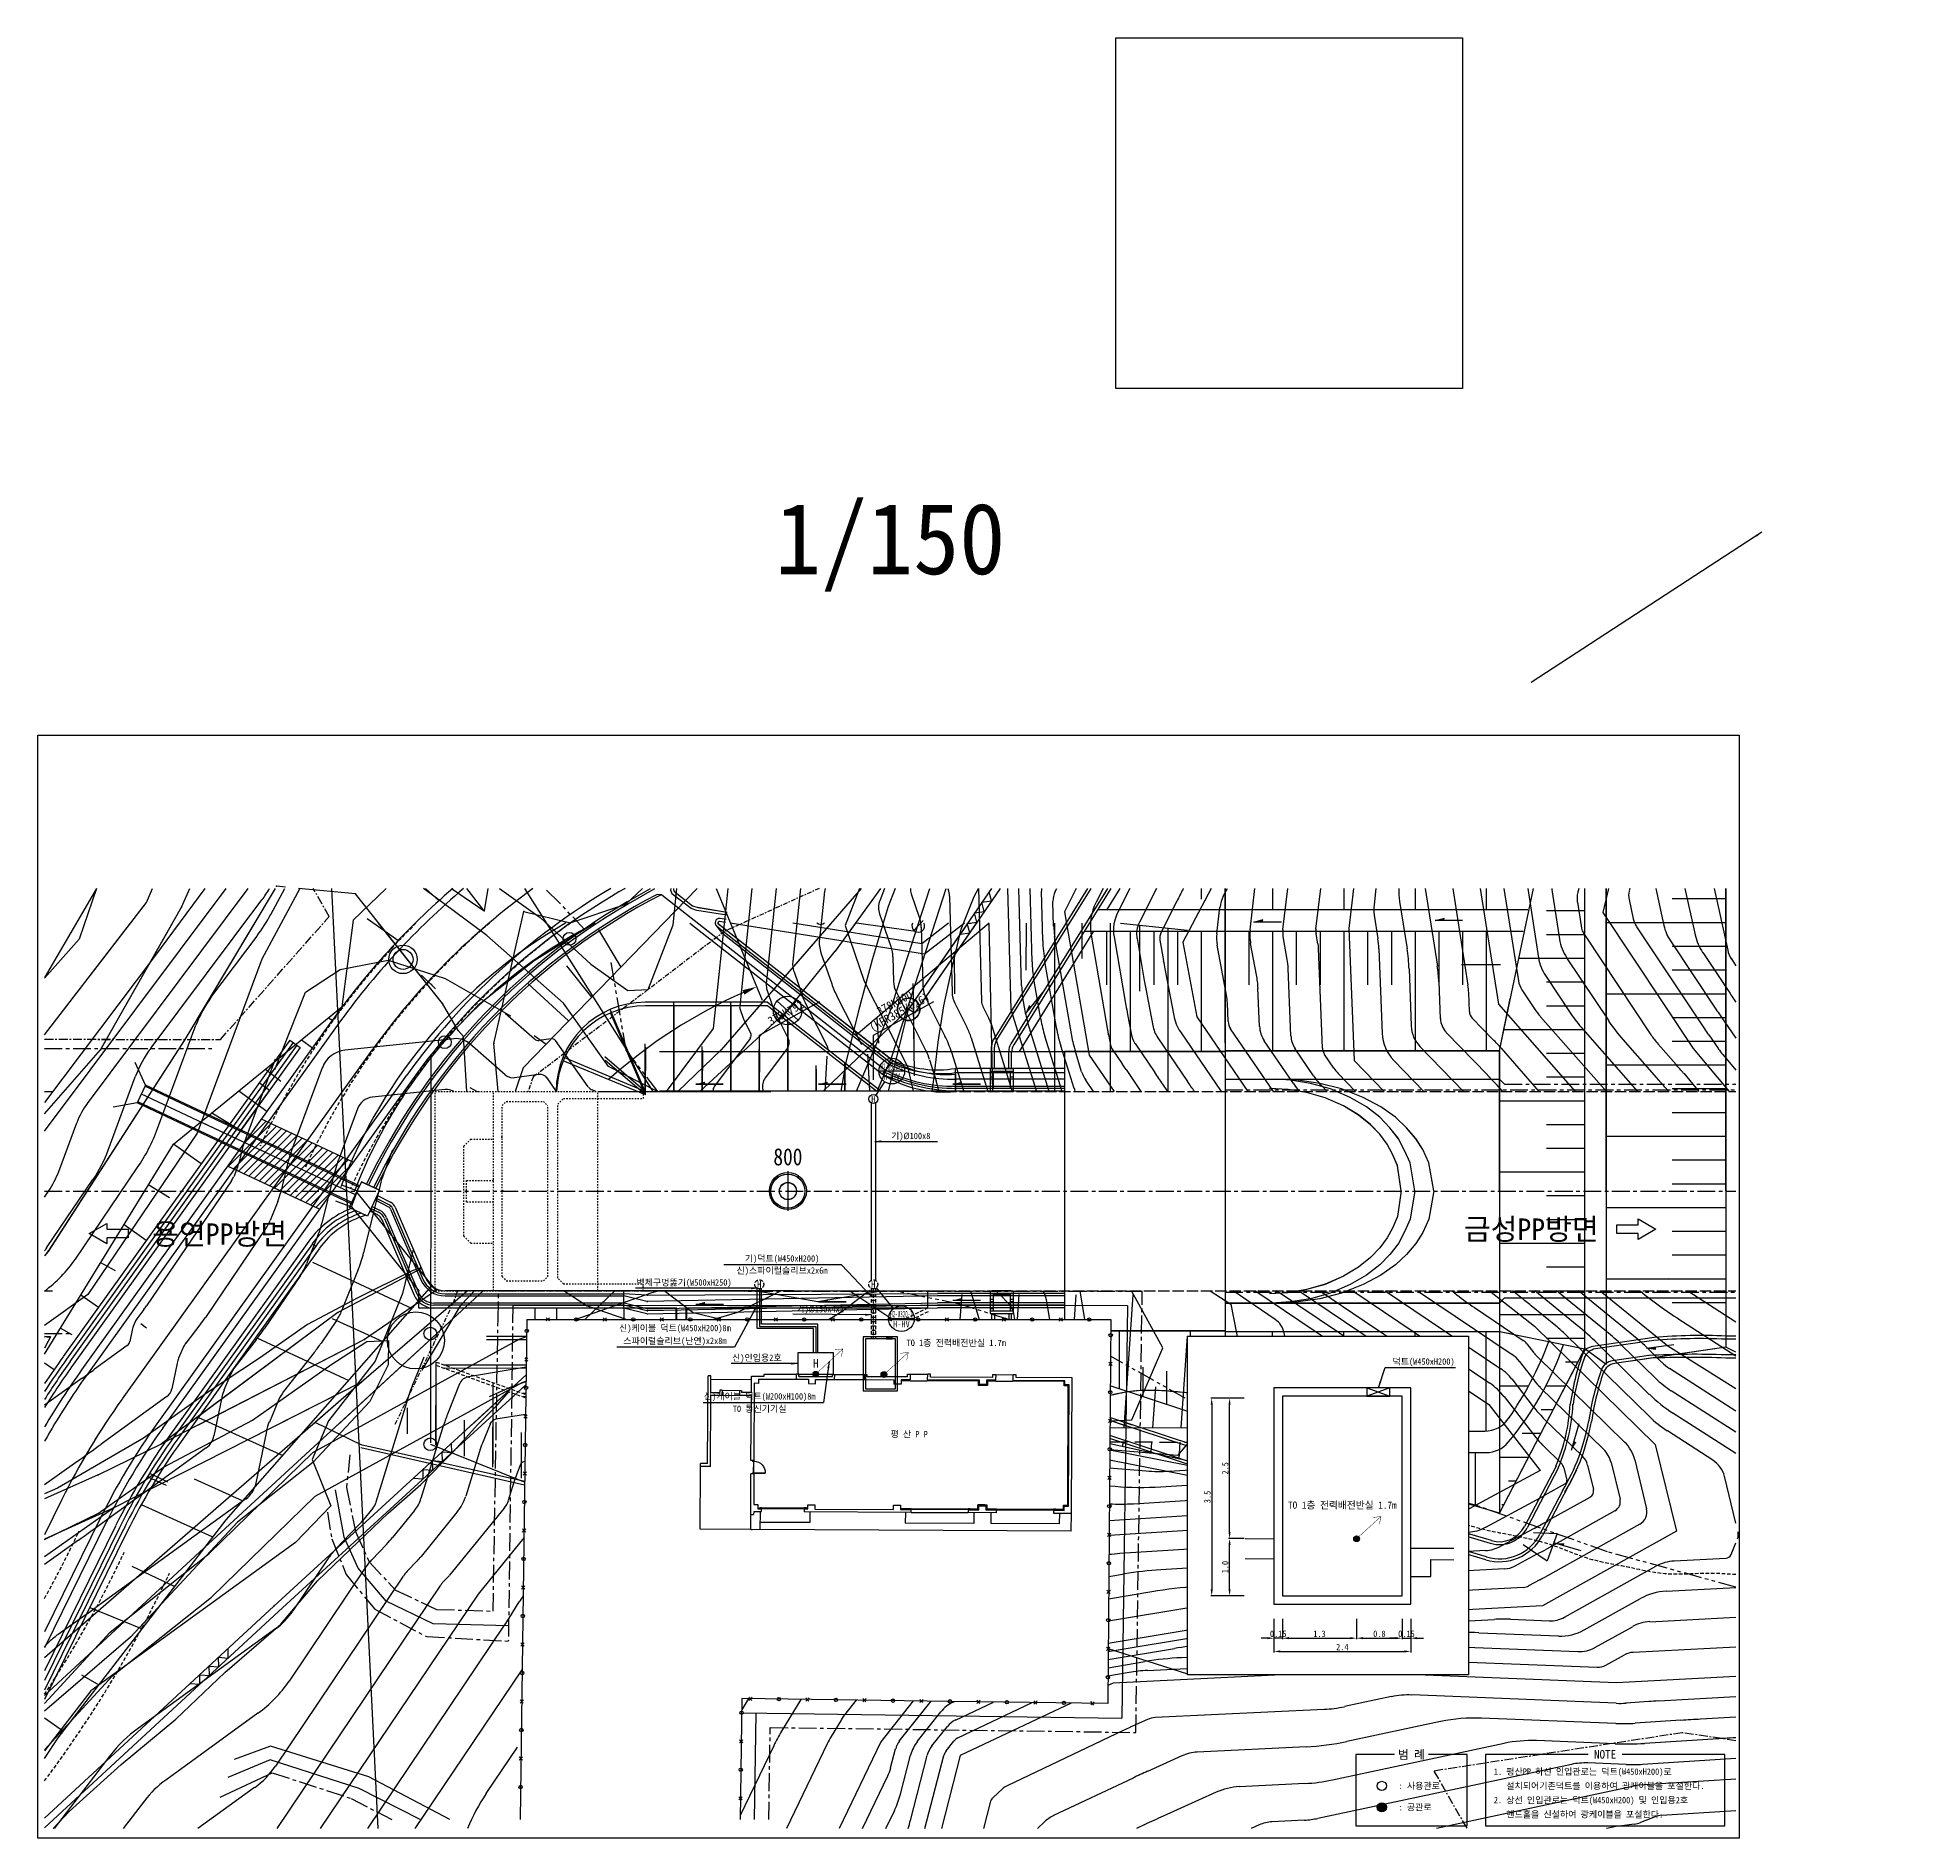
# Model space of a CAD drawing. Extents: x -143 to 185, y -2 to 126.
# Drawn here: x -0.5 to 131.8, y -0.7 to 125.6 of the extents above; entities that cross this region are included whole.
import ezdxf
from ezdxf.enums import TextEntityAlignment as Align

# ---------------------------------------------------------------- set-up
doc = ezdxf.new("R2010")
doc.units = 0
doc.header["$MEASUREMENT"] = 0
for name, pattern in [('A-CENTR01', [2, 1.25, -0.25, 0.25, -0.25]), ('CENTER', [2, 1.25, -0.25, 0.25, -0.25]), ('CONTIN', [1000.001, 1000, -0.001]), ('DASHED', [0.75, 0.5, -0.25]), ('HIDDEN', [0.375, 0.25, -0.125]), ('PA', [3, 1.25, -0.5, 1.25]), ('PASUN', [1, 0.8, -0.2]), ('PHANTOM', [2.5, 1.25, -0.25, 0.25, -0.25, 0.25, -0.25])]:
    doc.linetypes.add(name, pattern=pattern)
doc.layers.get('0').update_dxf_attribs({"linetype": 'CONTINUOUS'})
doc.layers.get('Defpoints').update_dxf_attribs({"linetype": 'CONTINUOUS'})
for name, color, linetype in [('TT-BASE', 253, 'CONTINUOUS'), ('TT-CNTL', 1, 'A-CENTR01'), ('TT-LEAL', 1, 'CONTINUOUS'), ('TT-LEAT', 3, 'CONTINUOUS'), ('TT-TEXT', 3, 'CONTINUOUS'), ('TX-LINE', 2, 'CONTINUOUS'), ('TX-PAPR', 2, 'CONTINUOUS'), ('TZ-DIMS', 1, 'CONTINUOUS'), ('TZ-LEAL', 1, 'CONTINUOUS'), ('TZ-LEAT', 3, 'CONTINUOUS'), ('TZ-LINE', 7, 'CONTINUOUS'), ('TZ-TEX2', 3, 'CONTINUOUS'), ('TZ-TEXT', 6, 'CONTINUOUS')]:
    doc.layers.add(name, color=color, linetype=linetype)
doc.styles.get("Standard").update_dxf_attribs({"font": 'GulimChe.ttf'})
doc.linetypes.add('TRACKS', pattern='A,0.15,[130,ltypeshp.shx,S=0.25,R=0,X=0,Y=0],0.15', length=0.3)
doc.dimstyles.new('D150', dxfattribs={"dimscale": 0.15, "dimtxt": 3, "dimasz": 3, "dimexe": 0.5, "dimexo": 0.5, "dimgap": 0.5, "dimtad": 1, "dimdec": 0, "dimzin": 1, "dimdsep": 46, "dimlunit": 6, "dimtxsty": 'Standard', "dimcen": 1, "dimclrd": 1, "dimclre": 1, "dimclrt": 3, "dimadec": 0, "dimazin": 0, "dimtfac": 1, "dimtdec": 0, "dimtix": 1, "dimtmove": 2, "dimatfit": 3, "dimfxl": 0, "dimtvp": 2, "dimlwd": -1, "dimlwe": -1, "dimarcsym": 0})

msp = doc.modelspace()

# ---------------------------------------------------------------- texts
at = {"layer": 'TT-BASE', "width": 0.875}
msp.add_text('800', height=1.2, rotation=0.0014, dxfattribs=at).set_placement((52.17, 46.48), align=Align.CENTER)
msp.add_text('800', height=1.2, rotation=0.0014, dxfattribs=at).set_placement((52.17, 46.48), align=Align.CENTER)
at = {"layer": 'TT-BASE'}
for s, rotation, p in [('용연PP방면', 0.0435, (12.29, 41.68)), ('금성PP방면', 359.9835, (104.34, 42.02))]:
    msp.add_text(s, height=1.5, rotation=rotation, dxfattribs=at).set_placement(p, align=Align.MIDDLE)
at = {"layer": 'TT-LEAT'}
for s, height, rotation, p in [('(KPR385K026)', 0.6, 28.5597, (60.02, 57.19)), ('378K800', 0.6, 28.5597, (59.65, 57.88)), ('378K792', 0.6, 28.5597, (52.02, 57.19)), ('H-HV', 0.45, 359.9847, (59.46, 52.72)), ('H', 0.45, 359.9847, (58.17, 51.13)), ('기)Ø100x8', 0.45, 0.0365, (60.79, 48.52)), ('H', 0.45, 359.9847, (50.16, 38.13)), ('H', 0.45, 359.9847, (58.16, 38.13)), ('기)Ø150x4x2', 0.45, 0.0365, (54.43, 36.37)), ('H-HV', 0.45, 359.9847, (60.14, 35.34))]:
    msp.add_text(s, height=height, rotation=rotation, dxfattribs=at).set_placement(p, align=Align.MIDDLE)
at = {"layer": 'TT-LEAT', "width": 0.5}
for s, p in [('H2-D320-1', (59.46, 53.41)), ('H2-U320-1', (60.14, 36.04))]:
    msp.add_text(s, height=0.45, rotation=359.9847, dxfattribs=at).set_placement(p, align=Align.MIDDLE)
at = {"layer": 'TT-TEXT'}
msp.add_text('평 산 P P', height=0.45, rotation=359.5365, dxfattribs=at).set_placement((60.68, 27.63), align=Align.MIDDLE)
at = {"layer": 'TZ-LEAT'}
msp.add_text('기)덕트(W450xH200)', height=0.45, dxfattribs=at).set_placement((51.76, 39.92), align=Align.MIDDLE)
at = {"layer": 'TZ-TEX2'}
for s, height, p in [('1/150', 5, (59.35, 90.05)), ('H', 0.6, (54.13, 32.58, 0)), ('범 례', 0.6, (95.93, 5.15, 0.23)), ('NOTE', 0.6, (109.52, 5.15, 0.23))]:
    msp.add_text(s, height=height, dxfattribs=at).set_placement(p, align=Align.MIDDLE)
for s, p in [('1. 평산PP 하선 인입관로는 덕트(W450xH200)로 ', (101.71, 3.94, 0.23)), (': 사용관로', (95.03, 2.94, 0.23)), ('   설치되어기존덕트를 이용하여 광케이블을 포설한다.', (101.71, 2.94, 0.23)), (': 공관로', (95.03, 1.44, 0.23)), ('2. 상선 인입관로는 덕트(W450xH200) 및 인입용2호', (101.71, 1.94, 0.23)), ('   핸드홀을 신설하여 광케이블을 포설한다.', (101.71, 0.94, 0.23))]:
    msp.add_text(s, height=0.45, dxfattribs=at).set_placement(p, align=Align.MIDDLE_LEFT)
at = {"layer": 'TZ-TEXT'}
for s, rotation, p in [('벽체구멍뚫기(W500xH250)', 0.0518, (41.54, 38.26)), ('신)인입용2호', 0.0518, (48.25, 32.98, 0)), ('TO 1층 전력배전반실 1.7m', 359.9482, (60.5, 34.03))]:
    msp.add_text(s, height=0.45, rotation=rotation, dxfattribs=at).set_placement(p, align=Align.MIDDLE_LEFT)
for s, rotation, p in [('신)스파이럴슬리브x2x6m', 0.0518, (51.76, 39.08)), ('신)케이블 덕트(W450xH200)8m', 0.0518, (44.24, 35.04)), ('스파이럴슬리브(난연)x2x8m', 0.0518, (44.24, 34.14)), ('신)케이블 덕트(W200xH100)8m', 359.9482, (50.19, 30.25)), ('TO 통신기기실', 0.0518, (50.19, 29.41))]:
    msp.add_text(s, height=0.45, rotation=rotation, dxfattribs=at).set_placement(p, align=Align.MIDDLE)

# ---------------------------------------------------------------- blocks, each defined once
blk = doc.blocks.new('2P-D203')
at = {"color": 0}
for p, q in [((0, 50), (0, -50)), ((29, 50), (0, 50)), ((29, 50), (29, 855)), ((65, 50), (29, 50)), ((29, 14), (29, 50)), ((50, 14), (29, 14)), ((50, -50), (50, 14)), ((65, 50), (65, 856)), ((871, 14), (850, 14)), ((871, 14), (850, 14)), ((850, 14), (850, -50)), ((900, 50), (871, 50)), ((871, 50), (871, 14)), ((900, -50), (900, 50)), ((50, -50), (0, -50)), ((900, -50), (850, -50))]:
    blk.add_line(p, q, dxfattribs=at)
blk.add_arc((65, 50), 806, 0, 92.50618, dxfattribs=at)
blk = doc.blocks.new('*D26')
at = {"layer": 'Defpoints', "color": 0}
for p in [(83.17, 20.29), (84.25, 20.29), (84.26, 16.28)]:
    blk.add_point(p, dxfattribs=at)
at = {"layer": 'TZ-LINE', "color": 1}
for p, q in [((84.18, 20.29), (83.09, 20.29)), ((83.17, 16.73), (83.17, 19.84)), ((84.18, 16.28), (83.09, 16.28))]:
    blk.add_line(p, q, dxfattribs=at)
for points in [[(83.09, 19.84), (83.24, 19.84), (83.17, 20.29)], [(83.09, 16.73), (83.24, 16.73), (83.17, 16.28)]]:
    blk.add_solid(points, dxfattribs=at)
at = {"layer": 'TZ-LINE', "color": 3, "insert": (82.86, 18.29), "char_height": 0.45, "attachment_point": 5, "rotation": 90}
blk.add_mtext('1.0', dxfattribs=at)
blk = doc.blocks.new('*D27')
at = {"layer": 'Defpoints', "color": 0}
for p in [(83.17, 30.14), (84.26, 30.14), (84.25, 20.29)]:
    blk.add_point(p, dxfattribs=at)
at = {"layer": 'TZ-LINE', "color": 1}
for p, q in [((84.18, 30.14), (83.09, 30.14)), ((83.17, 20.74), (83.17, 29.69)), ((84.18, 20.29), (83.09, 20.29))]:
    blk.add_line(p, q, dxfattribs=at)
for points in [[(83.09, 29.69), (83.24, 29.69), (83.17, 30.14)], [(83.09, 20.74), (83.24, 20.74), (83.17, 20.29)]]:
    blk.add_solid(points, dxfattribs=at)
at = {"layer": 'TZ-LINE', "color": 3, "insert": (82.86, 25.22), "char_height": 0.45, "attachment_point": 5, "rotation": 90}
blk.add_mtext('2.5', dxfattribs=at)
blk = doc.blocks.new('*D28')
at = {"layer": 'Defpoints', "color": 0}
for p in [(84.26, 30.14), (81.91, 16.28), (84.26, 16.28)]:
    blk.add_point(p, dxfattribs=at)
at = {"layer": 'TZ-LINE', "color": 1}
for p, q in [((84.18, 30.14), (81.84, 30.14)), ((81.91, 29.69), (81.91, 16.73)), ((84.18, 16.28), (81.84, 16.28))]:
    blk.add_line(p, q, dxfattribs=at)
for points in [[(81.84, 29.69), (81.99, 29.69), (81.91, 30.14)], [(81.84, 16.73), (81.99, 16.73), (81.91, 16.28)]]:
    blk.add_solid(points, dxfattribs=at)
at = {"layer": 'TZ-LINE', "color": 3, "insert": (81.61, 23.21), "char_height": 0.45, "attachment_point": 5, "rotation": 90}
blk.add_mtext('3.5', dxfattribs=at)
blk = doc.blocks.new('*D29')
at = {"layer": 'Defpoints', "color": 0}
for p in [(86.28, 14.73), (86.88, 14.73), (86.28, 13.3)]:
    blk.add_point(p, dxfattribs=at)
at = {"layer": 'TZ-LINE', "color": 1}
for p, q in [((86.28, 14.65), (86.28, 13.23)), ((86.88, 14.65), (86.88, 13.23)), ((85.83, 13.3), (85.38, 13.3)), ((86.88, 13.3), (86.28, 13.3)), ((87.33, 13.3), (87.78, 13.3))]:
    blk.add_line(p, q, dxfattribs=at)
for points in [[(85.83, 13.38), (85.83, 13.23), (86.28, 13.3)], [(87.33, 13.38), (87.33, 13.23), (86.88, 13.3)]]:
    blk.add_solid(points, dxfattribs=at)
at = {"layer": 'TZ-LINE', "color": 3, "insert": (86.58, 13.61), "char_height": 0.45, "attachment_point": 5}
blk.add_mtext('0.15', dxfattribs=at)
blk = doc.blocks.new('*D30')
at = {"layer": 'Defpoints', "color": 0}
for p in [(86.88, 14.73), (92.08, 14.73), (92.08, 13.3)]:
    blk.add_point(p, dxfattribs=at)
at = {"layer": 'TZ-LINE', "color": 1}
for p, q in [((86.88, 14.65), (86.88, 13.23)), ((92.08, 14.65), (92.08, 13.23)), ((87.33, 13.3), (91.63, 13.3))]:
    blk.add_line(p, q, dxfattribs=at)
for points in [[(87.33, 13.38), (87.33, 13.23), (86.88, 13.3)], [(91.63, 13.38), (91.63, 13.23), (92.08, 13.3)]]:
    blk.add_solid(points, dxfattribs=at)
at = {"layer": 'TZ-LINE', "color": 3, "insert": (89.48, 13.61), "char_height": 0.45, "attachment_point": 5}
blk.add_mtext('1.3', dxfattribs=at)
blk = doc.blocks.new('*D31')
at = {"layer": 'Defpoints', "color": 0}
for p in [(95.28, 14.73), (95.88, 14.73), (95.88, 13.3)]:
    blk.add_point(p, dxfattribs=at)
at = {"layer": 'TZ-LINE', "color": 1}
for p, q in [((95.28, 14.65), (95.28, 13.23)), ((95.88, 14.65), (95.88, 13.23)), ((94.83, 13.3), (94.38, 13.3)), ((95.28, 13.3), (95.88, 13.3)), ((96.33, 13.3), (96.78, 13.3))]:
    blk.add_line(p, q, dxfattribs=at)
for points in [[(94.83, 13.38), (94.83, 13.23), (95.28, 13.3)], [(96.33, 13.38), (96.33, 13.23), (95.88, 13.3)]]:
    blk.add_solid(points, dxfattribs=at)
at = {"layer": 'TZ-LINE', "color": 3, "insert": (95.58, 13.61), "char_height": 0.45, "attachment_point": 5}
blk.add_mtext('0.15', dxfattribs=at)
blk = doc.blocks.new('*D32')
at = {"layer": 'Defpoints', "color": 0}
for p in [(86.28, 14.73), (95.88, 14.73), (95.88, 12.37)]:
    blk.add_point(p, dxfattribs=at)
at = {"layer": 'TZ-LINE', "color": 1}
for p, q in [((86.28, 14.65), (86.28, 12.3)), ((95.88, 14.65), (95.88, 12.3)), ((86.73, 12.37), (95.43, 12.37))]:
    blk.add_line(p, q, dxfattribs=at)
for points in [[(86.73, 12.45), (86.73, 12.3), (86.28, 12.37)], [(95.43, 12.45), (95.43, 12.3), (95.88, 12.37)]]:
    blk.add_solid(points, dxfattribs=at)
at = {"layer": 'TZ-LINE', "color": 3, "insert": (91.08, 12.68), "char_height": 0.45, "attachment_point": 5}
blk.add_mtext('2.4', dxfattribs=at)
blk = doc.blocks.new('*D33')
at = {"layer": 'Defpoints', "color": 0}
for p in [(92.08, 14.73), (95.28, 14.73), (95.28, 13.3)]:
    blk.add_point(p, dxfattribs=at)
at = {"layer": 'TZ-LINE', "color": 1}
for p, q in [((92.08, 14.65), (92.08, 13.23)), ((95.28, 14.65), (95.28, 13.23)), ((92.53, 13.3), (94.83, 13.3))]:
    blk.add_line(p, q, dxfattribs=at)
for points in [[(92.53, 13.38), (92.53, 13.23), (92.08, 13.3)], [(94.83, 13.38), (94.83, 13.23), (95.28, 13.3)]]:
    blk.add_solid(points, dxfattribs=at)
at = {"layer": 'TZ-LINE', "color": 3, "insert": (93.68, 13.61), "char_height": 0.45, "attachment_point": 5}
blk.add_mtext('0.8', dxfattribs=at)

# ---------------------------------------------------------------- hatches: boundary and pattern name
at = {"layer": 'TT-BASE', "linetype": 'ByBlock'}
for points in [[(85.52, 63.74), (85.52, 63.55), (84.87, 63.55)], [(85.52, 63.74), (85.52, 63.55), (84.87, 63.55)], [(98.24, 63.83), (98.24, 63.65), (97.59, 63.65)], [(98.24, 63.83), (98.24, 63.65), (97.59, 63.65)], [(69.09, 57.73), (69.24, 57.61), (68.83, 57.1)], [(69.09, 57.73), (69.24, 57.61), (68.83, 57.1)], [(46.35, 52.35), (46.35, 52.17), (45.7, 52.17)], [(46.35, 52.35), (46.35, 52.16), (45.7, 52.16)], [(46.35, 52.35), (46.35, 52.17), (45.7, 52.17)], [(46.35, 52.35), (46.35, 52.16), (45.7, 52.16)], [(54.97, 52.35), (54.97, 52.17), (54.32, 52.17)], [(54.97, 52.35), (54.97, 52.16), (54.32, 52.16)], [(54.97, 52.35), (54.97, 52.17), (54.32, 52.17)], [(54.97, 52.35), (54.97, 52.16), (54.32, 52.16)], [(64.39, 52.35), (64.39, 52.17), (63.74, 52.17)], [(64.39, 52.35), (64.39, 52.16), (63.74, 52.16)], [(64.39, 52.35), (64.39, 52.17), (63.74, 52.17)], [(64.39, 52.35), (64.39, 52.16), (63.74, 52.16)], [(54.97, 37.08), (54.97, 36.9), (54.32, 36.9)], [(54.97, 37.08), (54.97, 36.89), (54.32, 36.89)], [(54.97, 37.08), (54.97, 36.9), (54.32, 36.9)], [(54.97, 37.08), (54.97, 36.89), (54.32, 36.89)], [(64.39, 37.18), (64.39, 37), (63.74, 37)], [(64.39, 37.18), (64.39, 36.99), (63.74, 36.99)], [(64.39, 37.18), (64.39, 37), (63.74, 37)], [(64.39, 37.18), (64.39, 36.99), (63.74, 36.99)], [(46.36, 36.9), (46.36, 36.72), (45.7, 36.72)], [(46.36, 36.9), (46.36, 36.72), (45.7, 36.72)], [(113.1, 33.53), (113.08, 33.71), (112.43, 33.62)], [(107.51, 27.06), (107.33, 27.11), (107.15, 26.48)], [(82.57, 25.31), (82.63, 25.49), (82.01, 25.69)], [(98.18, 20.07), (98.23, 20.25), (97.61, 20.45)], [(106.67, 19.96), (106.62, 19.79), (105.99, 19.96)]]:
    msp.add_hatch(color=256, dxfattribs=at).paths.add_polyline_path(points)
at = {"layer": 'TZ-LINE'}
h = msp.add_hatch(color=256, dxfattribs=at)
h.dxf.hatch_style = 1
h.paths.add_polyline_path([(53.92, 31.82, 1), (54.32, 31.82, 1)])
h = msp.add_hatch(color=256, dxfattribs=at)
h.dxf.hatch_style = 1
h.paths.add_polyline_path([(58.71, 31.8, 1), (59.11, 31.8, 1)])
at = {"layer": 'TZ-LINE', "ltscale": 2}
h = msp.add_hatch(color=256, dxfattribs=at)
h.dxf.hatch_style = 1
h.paths.add_polyline_path([(93.53, 1.44, 1), (94.17, 1.44, 1)])

# ---------------------------------------------------------------- linework, layer by layer
at = {"layer": 'TT-BASE'}
for p, q in [((0, 48.88), (12.74, 65.91)), ((0, 48.88), (12.74, 65.91)), ((3.01, 50.83), (14.3, 65.91)), ((3.01, 50.83), (14.3, 65.91)), ((7.48, 54.72), (15.26, 65.11)), ((7.48, 54.72), (15.26, 65.11)), ((11.26, 65.91), (7.73, 61.13)), ((11.26, 65.91), (7.73, 61.13)), ((9.61, 64.59), (10.2, 65.91)), ((9.61, 64.59), (10.2, 65.91)), ((16.18, 65.91), (9.85, 55.3)), ((16.18, 65.91), (9.85, 55.3)), ((17.92, 65.91), (15.25, 60.94)), ((17.92, 65.91), (15.25, 60.94)), ((15.88, 64.09), (16.86, 65.91)), ((15.88, 64.09), (16.86, 65.91)), ((16.91, 66), (16.27, 66.06)), ((16.91, 66), (16.27, 66.06)), ((21.82, 65.52), (17.83, 65.91)), ((21.82, 65.52), (17.83, 65.91)), ((23.41, -0.05), (20.16, 65.91)), ((23.98, 65.91), (21.66, 63.69)), ((27.92, 57.83), (21.82, 65.52)), ((27.92, 57.83), (21.82, 65.52)), ((31.05, 62.6), (26.6, 65.91)), ((31.05, 62.6), (26.6, 65.91)), ((30.86, 64.34), (29.64, 65.91)), ((30.86, 64.34), (29.64, 65.91)), ((31.93, 65.91), (34.78, 63.88)), ((31.93, 65.91), (34.78, 63.88)), ((45.81, 65.91), (33.58, 53.32)), ((33.69, 65.91), (42.69, 51.67)), ((33.69, 65.91), (42.69, 51.67)), ((40.74, 65.91), (40.31, 65.66)), ((43.33, 65.45), (43, 65.49)), ((43.33, 65.45), (43, 65.49)), ((43.33, 65.45), (59.03, 53.15)), ((43.33, 65.45), (59.03, 53.15)), ((44.11, 63.35), (44.37, 65.91)), ((44.11, 63.35), (44.37, 65.91)), ((47.89, 65.21), (46.92, 56.09)), ((47.89, 65.21), (46.92, 56.09)), ((47.14, 65.91), (50.36, 58.08)), ((57.31, 65.91), (47.48, 54.59)), ((57.31, 65.91), (47.48, 54.59)), ((47.96, 65.91), (47.89, 65.21)), ((47.96, 65.91), (47.89, 65.21)), ((49.65, 65.91), (48.79, 57.65)), ((49.65, 65.91), (48.79, 57.65)), ((51.35, 65.91), (50.65, 59.22)), ((51.35, 65.91), (50.65, 59.22)), ((53.05, 65.91), (52.52, 60.78)), ((53.05, 65.91), (52.52, 60.78)), ((54.71, 65.45), (54.38, 62.35)), ((54.71, 65.45), (54.38, 62.35)), ((58.67, 65.91), (55.49, 61.5)), ((58.67, 65.91), (55.49, 61.5)), ((57.19, 65.91), (56.18, 63.3)), ((57.19, 65.91), (56.18, 63.3)), ((58.95, 65.91), (58.62, 65.05)), ((58.95, 65.91), (58.62, 65.05)), ((59.31, 57.16), (62.13, 65.91)), ((59.31, 57.16), (62.13, 65.91)), ((59.31, 57.16), (62.13, 65.91)), ((59.46, 54.09), (63.27, 65.91)), ((59.46, 54.09), (63.27, 65.91)), ((59.46, 54.09), (63.27, 65.91)), ((66.45, 65.91), (60.64, 57.43)), ((66.45, 65.91), (60.64, 57.43)), ((60.83, 65.53), (61.39, 63.9)), ((60.83, 65.53), (61.39, 63.9)), ((67.06, 65.91), (61.06, 57.15)), ((67.06, 65.91), (61.06, 57.15)), ((63.4, 65.91), (63.42, 65.85)), ((63.4, 65.91), (63.42, 65.85)), ((63.51, 65.37), (63.69, 58.61)), ((63.51, 65.37), (63.69, 58.61)), ((65.54, 65.91), (65.76, 58.01)), ((65.54, 65.91), (65.76, 58.01)), ((73.19, 65.91), (66.62, 55.34)), ((73.19, 65.91), (66.62, 55.34)), ((73.42, 65.91), (66.82, 55.29)), ((73.42, 65.91), (66.82, 55.29)), ((67.59, 65.91), (67.82, 57.41)), ((67.59, 65.91), (67.82, 57.41)), ((74.6, 65.91), (67.82, 55)), ((74.6, 65.91), (67.82, 55)), ((74.84, 65.91), (68.02, 54.94)), ((74.84, 65.91), (68.02, 54.94)), ((68.56, 59.08), (68.38, 65.91)), ((68.56, 59.08), (68.38, 65.91)), ((69.31, 60.76), (69.17, 65.91)), ((69.31, 60.76), (69.17, 65.91)), ((70.06, 62.26), (69.96, 65.72)), ((70.06, 62.26), (69.96, 65.72)), ((70.82, 63.27), (70.77, 64.99)), ((70.82, 63.27), (70.77, 64.99)), ((70.93, 65.7), (71.04, 65.91)), ((70.93, 65.7), (71.04, 65.91)), ((72.41, 65.91), (71.58, 64.27)), ((72.41, 65.91), (71.58, 64.27)), ((74.29, 65.91), (73.8, 64.94)), ((74.29, 65.91), (73.8, 64.94)), ((75.47, 65.91), (74.55, 64.42)), ((75.47, 65.91), (74.55, 64.42)), ((76.17, 65.91), (75.32, 64.24)), ((76.17, 65.91), (75.32, 64.24)), ((78.04, 65.91), (76.84, 63.54)), ((78.04, 65.91), (76.84, 63.54)), ((79.46, 65.01), (78.37, 62.84)), ((79.46, 65.01), (78.37, 62.84)), ((81.87, 65.91), (79.89, 62.14)), ((81.87, 65.91), (79.89, 62.14)), ((79.92, 65.91), (79.9, 65.87)), ((79.92, 65.91), (79.9, 65.87)), ((81.18, 65.91), (81.18, 65.16)), ((81.18, 65.91), (81.18, 65.16)), ((82.72, 65.36), (83.01, 65.91)), ((82.72, 65.36), (83.01, 65.91)), ((82.85, 55.07), (82.85, 65.91)), ((82.85, 55.07), (82.85, 65.91)), ((82.85, 55.07), (82.85, 65.91)), ((82.85, 55.07), (82.85, 65.91)), ((82.85, 65.91), (82.85, 28.35)), ((82.85, 65.91), (82.85, 28.35)), ((84.6, 63), (84.95, 65.91)), ((84.6, 63), (84.95, 65.91)), ((86.18, 65.91), (86.18, 64.42)), ((86.18, 65.91), (86.18, 64.42)), ((86.91, 63.03), (87.26, 65.91)), ((86.91, 63.03), (87.26, 65.91)), ((89.22, 63.06), (89.56, 65.91)), ((89.22, 63.06), (89.56, 65.91)), ((91.18, 65.91), (91.18, 64.42)), ((91.18, 65.91), (91.18, 64.42)), ((91.87, 65.91), (91.54, 63.1)), ((91.87, 65.91), (91.54, 63.1)), ((93.44, 65.91), (93.31, 64.75)), ((93.44, 65.91), (93.31, 64.75)), ((95.1, 64.99), (95.62, 61.68)), ((95.1, 64.99), (95.62, 61.68)), ((96.18, 65.91), (96.18, 64.42)), ((96.18, 65.91), (96.18, 64.42)), ((96.89, 65.91), (97.75, 60.46)), ((96.89, 65.91), (97.75, 60.46)), ((98.83, 65.91), (99.89, 59.13)), ((98.83, 65.91), (99.89, 59.13)), ((100.76, 65.91), (102.03, 57.79)), ((100.76, 65.91), (102.03, 57.79)), ((101.18, 65.91), (101.18, 64.42)), ((101.18, 65.91), (101.18, 64.42)), ((102.1, 54.52), (104.5, 65.91)), ((102.42, 65.91), (103.44, 59.42)), ((102.42, 65.91), (103.44, 59.42)), ((104.09, 65.91), (104.85, 61.04)), ((104.09, 65.91), (104.85, 61.04)), ((105.8, 65.66), (106.31, 62.36)), ((105.8, 65.66), (106.31, 62.36)), ((107.58, 64.94), (107.83, 63.29)), ((107.58, 64.94), (107.83, 63.29)), ((107.67, 65.91), (107.6, 65.64)), ((107.67, 65.91), (107.6, 65.64)), ((109.76, 65.91), (109.35, 64.22)), ((109.76, 65.91), (109.35, 64.22)), ((111.25, 65.91), (111.2, 65.73)), ((111.25, 65.91), (111.2, 65.73)), ((111.2, 65.14), (111.5, 63.77)), ((111.2, 65.14), (111.5, 63.77)), ((113.08, 65.91), (113.65, 63.32)), ((113.08, 65.91), (113.65, 63.32)), ((118, 65.17), (114.22, 65.17)), ((115.12, 65.91), (115.84, 62.66)), ((115.12, 65.91), (115.84, 62.66)), ((117.17, 65.91), (118.13, 61.58)), ((117.17, 65.91), (118.13, 61.58)), ((3.93, 54.59), (9.61, 64.59)), ((3.93, 54.59), (9.61, 64.59)), ((21.66, 63.69), (20.87, 57.6)), ((31.54, 55.02), (33.63, 64.28)), ((31.54, 55.02), (33.63, 64.28)), ((33.63, 64.28), (36.88, 63.5)), ((33.63, 64.28), (36.88, 63.5)), ((34.78, 63.88), (38.34, 60.6)), ((34.78, 63.88), (38.34, 60.6)), ((36.88, 63.5), (40.79, 64.8)), ((36.88, 63.5), (40.79, 64.8)), ((45.77, 64.36), (45.38, 64.49)), ((45.77, 64.36), (45.38, 64.49)), ((45.82, 64.56), (45.47, 64.67)), ((47.88, 64.03), (45.77, 64.36)), ((47.88, 64.03), (45.77, 64.36)), ((47.91, 64.22), (45.82, 64.56)), ((47.91, 64.22), (45.86, 64.55)), ((47.8, 63.53), (47.38, 63.6)), ((47.8, 63.53), (47.38, 63.6)), ((47.83, 63.73), (47.41, 63.8)), ((47.83, 63.73), (47.41, 63.8)), ((58.61, 64.12), (59.4, 61.83)), ((58.61, 64.12), (59.4, 61.83)), ((61.67, 63.65), (60.97, 62.91)), ((71.58, 64.27), (73.32, 54.22)), ((71.58, 64.27), (73.32, 54.22)), ((82.27, 62.73), (82.49, 64.6)), ((82.27, 62.73), (82.49, 64.6)), ((82.85, 64.42), (82.85, 62.92)), ((82.85, 64.42), (82.85, 62.92)), ((93.32, 64.04), (93.58, 62.39)), ((93.32, 64.04), (93.58, 62.39)), ((108.1, 64.33), (105.4, 64.33)), ((109.35, 64.22), (115.7, 54.68)), ((109.35, 64.22), (115.7, 54.68)), ((118, 63.5), (109.6, 63.5)), ((3.93, 54.59), (8.98, 63.48)), ((14.73, 63.48), (9.85, 55.3)), ((11.68, 58.25), (14.92, 62.57)), ((11.68, 58.25), (14.92, 62.57)), ((27.92, 57.83), (23.44, 63.48)), ((36.43, 57.86), (31.05, 62.6)), ((36.43, 57.86), (31.05, 62.6)), ((31.54, 55.02), (33.45, 63.48)), ((38.47, 63.39), (38.66, 63.48)), ((42.36, 58.82), (44.11, 63.35)), ((42.36, 58.82), (44.11, 63.35)), ((45.28, 63.48), (58.81, 52.87)), ((47.11, 63.34), (47.51, 62.81)), ((47.11, 63.34), (47.51, 62.81)), ((47.18, 63.27), (59.43, 53.66)), ((47.18, 63.27), (59.43, 53.66)), ((47.22, 63.48), (59.78, 53.64)), ((47.3, 63.42), (59.55, 53.82)), ((47.3, 63.42), (59.55, 53.82)), ((55.21, 63.48), (47.48, 54.59)), ((47.51, 62.81), (59.33, 53.54)), ((47.51, 62.81), (59.33, 53.54)), ((61.76, 61.29), (48.11, 63.48)), ((61.57, 62.03), (52.52, 63.48)), ((56.92, 63.48), (55.49, 61.5)), ((56.18, 63.3), (57.53, 59.41)), ((56.18, 63.3), (57.53, 59.41)), ((66.3, 63.48), (56.96, 55.61)), ((64.79, 63.48), (60.64, 57.43)), ((65.39, 63.48), (61.06, 57.15)), ((61.52, 63.18), (61.63, 59.21)), ((61.52, 63.18), (61.63, 59.21)), ((63.43, 63.48), (61.57, 62.03)), ((64.56, 63.48), (61.76, 61.29)), ((66.27, 63.46), (66.52, 51.67)), ((73.62, 62.92), (68.41, 54.47)), ((73.62, 62.92), (68.41, 54.47)), ((72.16, 55.18), (70.89, 62.53)), ((72.16, 55.18), (70.89, 62.53)), ((73.45, 62.64), (74.61, 55.96)), ((73.45, 62.64), (74.61, 55.96)), ((74.52, 62.92), (74.52, 59.14)), ((74.52, 62.92), (74.52, 59.14)), ((75.06, 62.51), (75.89, 57.7)), ((75.06, 62.51), (75.89, 57.7)), ((75.52, 63.48), (80.22, 62.98)), ((76.18, 62.92), (76.18, 54.52)), ((76.18, 62.92), (76.18, 59.14)), ((76.18, 62.92), (76.18, 54.52)), ((76.18, 62.92), (76.18, 59.14)), ((76.67, 62.39), (77.18, 59.44)), ((76.67, 62.39), (77.18, 59.44)), ((77.85, 62.92), (77.85, 59.14)), ((77.85, 62.92), (77.85, 59.14)), ((78.28, 62.27), (78.52, 60.86)), ((78.28, 62.27), (78.52, 60.86)), ((79.52, 62.92), (79.52, 59.14)), ((79.52, 62.92), (79.52, 59.14)), ((81.18, 62.92), (81.18, 59.14)), ((81.18, 62.92), (81.18, 54.52)), ((81.18, 62.92), (81.18, 59.14)), ((81.18, 62.92), (81.18, 54.52)), ((82.85, 62.92), (82.85, 59.14)), ((82.85, 62.92), (82.85, 59.14)), ((84.52, 62.92), (84.52, 59.14)), ((84.52, 62.92), (84.52, 59.14)), ((86.18, 62.92), (86.18, 54.52)), ((86.18, 62.92), (86.18, 54.52)), ((87.21, 60.93), (86.94, 62.4)), ((87.21, 60.93), (86.94, 62.4)), ((87.85, 62.92), (87.85, 59.14)), ((87.85, 62.92), (87.85, 59.14)), ((89.37, 62.01), (89.24, 62.75)), ((89.37, 62.01), (89.24, 62.75)), ((89.52, 62.92), (89.52, 59.14)), ((89.52, 62.92), (89.52, 59.14)), ((91.18, 62.92), (91.18, 54.52)), ((91.18, 62.92), (91.18, 54.52)), ((91.54, 63.1), (91.9, 53.84)), ((91.54, 63.1), (91.9, 53.84)), ((92.85, 62.92), (92.85, 59.14)), ((92.85, 62.92), (92.85, 59.14)), ((94.52, 62.92), (94.52, 59.14)), ((94.52, 62.92), (94.52, 59.14)), ((96.18, 62.92), (96.18, 54.52)), ((96.18, 62.92), (96.18, 54.52)), ((97.85, 62.92), (97.85, 59.14)), ((97.85, 62.92), (97.85, 59.14)), ((99.52, 62.92), (99.52, 59.14)), ((99.52, 62.92), (99.52, 59.14)), ((101.18, 62.92), (101.18, 54.52)), ((101.18, 62.92), (101.18, 54.52)), ((108.1, 62.66), (105.4, 62.66)), ((108.09, 62.63), (112.74, 55.64)), ((108.09, 62.63), (112.74, 55.64)), ((111.73, 63.22), (116.5, 56.06)), ((111.73, 63.22), (116.5, 56.06)), ((114.11, 62.23), (117.3, 57.43)), ((114.11, 62.23), (117.3, 57.43)), ((7.73, 61.13), (0, 50.89)), ((7.73, 61.13), (0, 50.89)), ((15.25, 60.94), (10.72, 48.73)), ((15.25, 60.94), (10.72, 48.73)), ((20.74, 60.22), (24.11, 60.88)), ((20.74, 60.22), (24.11, 60.88)), ((24.11, 60.88), (28.11, 59.6)), ((24.11, 60.88), (28.11, 59.6)), ((54.49, 61.39), (55.25, 59.21)), ((54.49, 61.39), (55.25, 59.21)), ((59.53, 61.11), (59.58, 59.38)), ((59.53, 61.11), (59.58, 59.38)), ((63.83, 61.4), (63.86, 58.51)), ((79.89, 62.14), (80.88, 56.9)), ((79.89, 62.14), (80.88, 56.9)), ((82.96, 58.41), (82.29, 61.94)), ((82.96, 58.41), (82.29, 61.94)), ((85.05, 59.85), (84.64, 62.05)), ((85.05, 59.85), (84.64, 62.05)), ((89.68, 54.7), (89.41, 61.7)), ((89.68, 54.7), (89.41, 61.7)), ((93.65, 61.68), (93.88, 55.74)), ((93.65, 61.68), (93.88, 55.74)), ((108.1, 60.99), (103.46, 60.99)), ((106.82, 61.05), (109.78, 56.61)), ((106.82, 61.05), (109.78, 56.61)), ((118, 61.84), (114.22, 61.84)), ((116.37, 61.41), (118.15, 58.74)), ((116.37, 61.41), (118.15, 58.74)), ((118.39, 60.96), (118.7, 60.49)), ((118.39, 60.96), (118.7, 60.49)), ((18.32, 58.62), (20.74, 60.22)), ((18.32, 58.62), (20.74, 60.22)), ((28.11, 59.6), (32.71, 56.98)), ((28.11, 59.6), (32.71, 56.98)), ((38.34, 60.6), (40.94, 58.75)), ((38.34, 60.6), (40.94, 58.75)), ((52.6, 60.06), (53.17, 58.43)), ((52.6, 60.06), (53.17, 58.43)), ((69.92, 56.73), (69.43, 59.55)), ((69.92, 56.73), (69.43, 59.55)), ((71.01, 56.15), (70.2, 60.79)), ((71.01, 56.15), (70.2, 60.79)), ((78.63, 60.26), (79.25, 56.99)), ((78.63, 60.26), (79.25, 56.99)), ((87.47, 55.56), (87.29, 60.3)), ((87.47, 55.56), (87.29, 60.3)), ((95.76, 60.26), (95.92, 56.26)), ((95.76, 60.26), (95.92, 56.26)), ((105.34, 59.79), (107.12, 57.12)), ((105.34, 59.79), (107.12, 57.12)), ((118, 60.17), (114.22, 60.17)), ((16.17, 53.21), (18.32, 58.62)), ((16.17, 53.21), (18.32, 58.62)), ((40.94, 58.75), (42.36, 58.82)), ((40.94, 58.75), (42.36, 58.82)), ((50.71, 58.74), (51.08, 57.65)), ((50.71, 58.74), (51.08, 57.65)), ((55.63, 58.3), (57.33, 54.95)), ((55.63, 58.3), (57.33, 54.95)), ((57.53, 59.41), (60.56, 53.41)), ((57.53, 59.41), (60.56, 53.41)), ((59.76, 58.68), (61.86, 54.51)), ((59.76, 58.68), (61.86, 54.51)), ((60.94, 59.25), (61.02, 53.01)), ((60.94, 59.25), (61.02, 53.01)), ((60.96, 58.98), (61.04, 52.75)), ((68.87, 57.07), (68.62, 58.48)), ((68.87, 57.07), (68.62, 58.48)), ((77.35, 58.5), (77.77, 56.3)), ((77.35, 58.5), (77.77, 56.3)), ((85.27, 56.23), (85.16, 58.9)), ((85.27, 56.23), (85.16, 58.9)), ((97.85, 59.36), (97.95, 56.77)), ((97.85, 59.36), (97.95, 56.77)), ((99.94, 58.58), (99.99, 57.28)), ((99.94, 58.58), (99.99, 57.28)), ((103.68, 58.79), (104.57, 57.46)), ((103.68, 58.79), (104.57, 57.46)), ((108.1, 59.33), (105.4, 59.33)), ((118, 58.5), (109.6, 58.5)), ((9.05, 47.96), (20.87, 57.6)), ((29.02, 55.95), (27.92, 57.83)), ((29.02, 55.95), (27.92, 57.83)), ((29.02, 55.95), (27.92, 57.83)), ((34.38, 55.34), (32.33, 57.14)), ((34.38, 55.34), (32.33, 57.14)), ((39.58, 53.42), (36.43, 57.86)), ((39.58, 53.42), (36.43, 57.86)), ((42.16, 51.67), (39.69, 57.41)), ((42.16, 51.67), (39.69, 57.41)), ((42.18, 51.43), (39.71, 57.17)), ((50.75, 57.92), (42.16, 57.92)), ((50.75, 57.92), (42.16, 57.92)), ((50.77, 57.67), (42.19, 57.68)), ((44.16, 51.67), (44.16, 57.92)), ((44.16, 51.67), (44.16, 57.92)), ((44.18, 51.67), (44.19, 57.67)), ((52.15, 57.34), (46, 51.67)), ((52.15, 57.34), (46, 51.67)), ((52.15, 57.34), (46, 51.67)), ((48.16, 51.67), (48.16, 57.92)), ((48.16, 51.67), (48.16, 57.92)), ((48.18, 51.67), (48.19, 57.67)), ((48.81, 57.41), (49, 56.87)), ((48.81, 57.41), (49, 56.87)), ((50.75, 57.92), (58.71, 51.68)), ((50.75, 57.92), (58.71, 51.68)), ((50.77, 57.67), (58.4, 51.68)), ((51.28, 57.2), (52.19, 55.38)), ((51.28, 57.2), (52.19, 55.38)), ((53.46, 57.75), (54.95, 54.79)), ((53.46, 57.75), (54.95, 54.79)), ((60.64, 57.43), (54.64, 51.68)), ((60.64, 57.43), (54.64, 51.68)), ((60.64, 57.43), (54.64, 51.68)), ((56.99, 51.68), (59.31, 57.16)), ((56.99, 51.68), (59.31, 57.16)), ((61.92, 58.07), (63.19, 55.55)), ((61.92, 58.07), (63.19, 55.55)), ((63.89, 57.85), (64.73, 56.17)), ((63.89, 57.85), (64.73, 56.17)), ((65.85, 57.63), (66.28, 56.79)), ((65.85, 57.63), (66.28, 56.79)), ((67.82, 57.41), (69.61, 51.67)), ((67.82, 57.41), (69.61, 51.67)), ((76.01, 57.07), (76.29, 55.61)), ((76.01, 57.07), (76.29, 55.61)), ((80.88, 56.9), (84.45, 51.67)), ((80.88, 56.9), (84.45, 51.67)), ((83.07, 56.57), (83.02, 57.86)), ((83.07, 56.57), (83.02, 57.86)), ((102.03, 57.79), (107.43, 51.67)), ((102.03, 57.79), (107.43, 51.67)), ((102.1, 54.52), (102.87, 58.18)), ((104.99, 56.91), (109.61, 51.67)), ((104.99, 56.91), (109.61, 51.67)), ((108.1, 57.66), (105.4, 57.66)), ((20.13, 56.59), (2.6, 32.12)), ((20.54, 56.3), (3.01, 31.83)), ((7.93, 49.06), (10.63, 56.32)), ((7.93, 49.06), (10.63, 56.32)), ((46.92, 56.09), (43.62, 51.67)), ((46.92, 56.09), (43.62, 51.67)), ((49.1, 56.64), (49.56, 55.73)), ((49.1, 56.64), (49.56, 55.73)), ((52.16, 51.67), (52.16, 56.81)), ((52.16, 51.67), (52.16, 56.81)), ((52.18, 51.68), (52.19, 56.56)), ((58.4, 56.82), (58.53, 55.06)), ((66.43, 56.42), (67.91, 51.67)), ((66.43, 56.42), (67.91, 51.67)), ((70.51, 51.67), (69.01, 56.48)), ((70.51, 51.67), (69.01, 56.48)), ((74.66, 55.65), (74.8, 54.91)), ((74.66, 55.65), (74.8, 54.91)), ((79.73, 55.84), (82.58, 51.67)), ((86.24, 51.67), (83.24, 56.06)), ((86.24, 51.67), (83.24, 56.06)), ((98.36, 55.81), (101.27, 52.82)), ((98.36, 55.81), (101.27, 52.82)), ((100.2, 56.8), (101.65, 55.3)), ((100.2, 56.8), (101.65, 55.3)), ((108.1, 55.99), (102.41, 55.99)), ((102.87, 55.99), (102.41, 55.99)), ((107.95, 56.03), (111.8, 51.67)), ((107.95, 56.03), (111.8, 51.67)), ((118, 56.84), (114.22, 56.84)), ((116.79, 55.63), (117.47, 54.66)), ((116.79, 55.63), (117.47, 54.66)), ((117.87, 56.59), (118.7, 55.4)), ((117.87, 56.59), (118.7, 55.4)), ((0, 50.1), (3.93, 54.59)), ((0, 50.1), (3.93, 54.59)), ((0, 50.1), (3.93, 54.59)), ((9.85, 55.3), (0.26, 40.45)), ((9.85, 55.3), (0.26, 40.44)), ((9.85, 55.3), (0.26, 40.44)), ((17.21, 55.27), (1.3, 33.06)), ((17.45, 55.09), (1.54, 32.88)), ((17.7, 54.92), (1.78, 32.71)), ((17.94, 54.74), (2.03, 32.53)), ((22.97, 54.55), (5.44, 30.09)), ((17.21, 55.27), (17.94, 54.74)), ((18.03, 55.28), (18.8, 54.73)), ((28.74, 55.36), (21.07, 54.55)), ((28.74, 55.36), (21.07, 54.55)), ((29.63, 51.67), (29.41, 55.51)), ((29.63, 51.67), (29.41, 55.51)), ((29.63, 51.67), (29.41, 55.51)), ((32.33, 52.83), (29.86, 55)), ((32.33, 52.83), (29.86, 55)), ((31.83, 51.67), (31.54, 55.02)), ((31.83, 51.67), (31.54, 55.02)), ((31.83, 51.67), (31.54, 55.02)), ((35.56, 55.36), (34.7, 55.24)), ((35.56, 55.36), (34.7, 55.24)), ((38.16, 51.98), (35.85, 55.23)), ((38.16, 51.98), (35.85, 55.23)), ((42.16, 51.67), (42.16, 55.01)), ((42.16, 51.67), (42.16, 55.01)), ((42.18, 51.43), (42.19, 54.77)), ((47.48, 54.59), (44.45, 51.67)), ((47.48, 54.59), (44.45, 51.67)), ((47.48, 54.59), (44.45, 51.67)), ((46.16, 51.67), (46.16, 54.81)), ((46.16, 51.67), (46.16, 54.81)), ((46.18, 51.67), (46.19, 54.56)), ((49.53, 55.39), (47.02, 52.03)), ((49.53, 55.39), (47.02, 52.03)), ((50.16, 51.67), (50.16, 54.61)), ((50.16, 51.67), (50.16, 54.61)), ((50.18, 51.67), (50.19, 54.36)), ((52.14, 54.7), (50.58, 52.61)), ((52.14, 54.7), (50.58, 52.61)), ((57.92, 51.68), (57.79, 54.27)), ((57.92, 51.68), (57.79, 54.27)), ((63.64, 54.43), (64.51, 51.67)), ((63.64, 54.43), (64.51, 51.67)), ((65.04, 55.42), (66.21, 51.67)), ((65.04, 55.42), (66.21, 51.67)), ((66.47, 53.27), (66.47, 54.82)), ((66.47, 53.27), (66.47, 54.82)), ((66.67, 53.27), (66.67, 54.76)), ((66.67, 53.27), (66.67, 54.76)), ((67.67, 53.27), (67.67, 54.47)), ((67.67, 53.27), (67.67, 54.47)), ((67.87, 53.27), (67.87, 54.42)), ((67.87, 53.27), (67.87, 54.42)), ((71.42, 51.67), (70.2, 55.55)), ((71.42, 51.67), (70.2, 55.55)), ((72.25, 51.88), (71.32, 54.86)), ((72.25, 51.88), (71.32, 54.86)), ((71.61, 35.66), (71.61, 54.47)), ((71.61, 35.66), (71.61, 54.47)), ((72.78, 53.05), (72.32, 54.54)), ((72.78, 53.05), (72.32, 54.54)), ((74.92, 54.62), (75.62, 53.6)), ((74.92, 54.62), (75.62, 53.6)), ((76.53, 55.03), (77.92, 52.99)), ((76.53, 55.03), (77.92, 52.99)), ((78.13, 55.43), (80.22, 52.37)), ((78.13, 55.43), (80.22, 52.37)), ((87.65, 52.22), (85.6, 55.22)), ((87.65, 52.22), (85.6, 55.22)), ((89.06, 52.76), (87.77, 54.66)), ((89.06, 52.76), (87.77, 54.66)), ((90.48, 53.3), (89.83, 54.25)), ((90.48, 53.3), (89.83, 54.25)), ((96.53, 54.82), (99.59, 51.67)), ((96.53, 54.82), (99.59, 51.67)), ((102.22, 54.69), (104.88, 51.67)), ((102.22, 54.69), (104.88, 51.67)), ((108.1, 54.33), (105.4, 54.33)), ((110.77, 55.31), (113.3, 52.44)), ((110.77, 55.31), (113.3, 52.44)), ((113.24, 54.99), (114.5, 53.56)), ((113.24, 54.99), (114.5, 53.56)), ((118, 55.17), (114.22, 55.17)), ((115.7, 54.68), (118.23, 51.67)), ((115.7, 54.68), (118.23, 51.67)), ((117.78, 54.25), (118.7, 53.16)), ((117.78, 54.25), (118.7, 53.16)), ((7.09, 52.11), (6.35, 53.69)), ((7.09, 52.11), (6.35, 53.69)), ((16.19, 53.94), (14.03, 48.12)), ((16.19, 53.94), (14.03, 48.12)), ((15.51, 53.23), (16.58, 52.38)), ((19.49, 53.33), (17.34, 47.52)), ((19.49, 53.33), (17.34, 47.52)), ((33.58, 53.32), (33.04, 51.67)), ((42.16, 51.67), (36.39, 54.06)), ((42.16, 51.67), (36.39, 54.06)), ((42.18, 51.43), (36.41, 53.81)), ((42.16, 51.67), (39.33, 54.09)), ((42.16, 51.67), (39.33, 54.09)), ((42.18, 51.43), (39.35, 53.84)), ((43.02, 51.67), (39.58, 53.42)), ((43.02, 51.67), (39.58, 53.42)), ((54.16, 51.67), (54.16, 53.48)), ((54.16, 51.67), (54.16, 53.48)), ((54.18, 51.68), (54.18, 53.23)), ((54.79, 51.68), (54.93, 54.13)), ((54.79, 51.68), (54.93, 54.13)), ((56.16, 51.67), (56.16, 53.68)), ((56.16, 51.67), (56.16, 53.68)), ((56.18, 51.68), (56.18, 53.42)), ((58.44, 51.68), (59.46, 54.09)), ((58.44, 51.68), (59.46, 54.09)), ((58.81, 52.87), (59.55, 53.82)), ((58.81, 52.87), (59.55, 53.82)), ((60.56, 53.41), (60.97, 51.68)), ((60.56, 53.41), (60.97, 51.68)), ((62.11, 53.89), (62.58, 52.41)), ((62.11, 53.89), (62.58, 52.41)), ((63.93, 51.67), (63.93, 53.28)), ((63.93, 51.67), (63.93, 53.28)), ((66.37, 53.28), (66.37, 51.68)), ((66.37, 53.28), (66.37, 51.68)), ((66.37, 53.28), (67.97, 53.28)), ((66.37, 53.28), (66.37, 51.68)), ((66.37, 53.28), (66.37, 51.68)), ((66.37, 53.28), (67.97, 53.28)), ((67.97, 53.28), (66.37, 53.28)), ((66.37, 53.28), (66.37, 51.68)), ((66.37, 53.28), (66.37, 51.68)), ((66.37, 53.28), (67.97, 53.28)), ((66.37, 53.28), (66.37, 51.68)), ((66.37, 53.28), (66.37, 51.68)), ((66.37, 53.28), (67.97, 53.28)), ((67.97, 53.28), (66.37, 53.28)), ((66.37, 53.08), (67.97, 53.08)), ((66.37, 53.08), (67.97, 53.08)), ((66.57, 53.03), (67.77, 53.03)), ((66.57, 53.03), (66.57, 51.88)), ((66.57, 53.03), (67.77, 53.03)), ((66.57, 53.03), (66.57, 51.88)), ((67.77, 53.03), (67.77, 51.88)), ((67.77, 53.03), (67.77, 51.88)), ((67.77, 53.03), (67.77, 51.88)), ((67.77, 53.03), (67.77, 51.88)), ((67.97, 53.28), (67.97, 51.68)), ((67.97, 53.28), (67.97, 51.68)), ((67.97, 53.28), (67.97, 51.68)), ((67.97, 53.28), (67.97, 51.68)), ((67.97, 53.28), (67.97, 51.68)), ((67.97, 53.28), (67.97, 51.68)), ((67.97, 53.28), (67.97, 51.68)), ((67.97, 53.28), (67.97, 51.68)), ((73.32, 54.22), (75.06, 51.67)), ((73.32, 54.22), (75.06, 51.67)), ((75.9, 53.2), (76.94, 51.67)), ((75.9, 53.2), (76.94, 51.67)), ((92.01, 51.67), (90.79, 52.92)), ((92.01, 51.67), (90.79, 52.92)), ((91.9, 53.84), (94.01, 51.67)), ((91.9, 53.84), (94.01, 51.67)), ((94.7, 53.83), (96.8, 51.67)), ((94.7, 53.83), (96.8, 51.67)), ((118, 53.5), (109.6, 53.5)), ((115.04, 52.94), (116.1, 51.67)), ((115.04, 52.94), (116.1, 51.67)), ((0, 51.67), (0.55, 51.67)), ((4.47, 47.55), (6.37, 52.68)), ((4.47, 47.55), (6.37, 52.68)), ((7.09, 52.11), (6.5, 50.86)), ((7.09, 52.11), (6.5, 50.86)), ((22.07, 44.96), (7.05, 52.03)), ((22.07, 44.96), (7.05, 52.03)), ((22.11, 45.05), (7.09, 52.11)), ((22.11, 45.05), (7.09, 52.11)), ((25.41, 52.8), (7.88, 28.34)), ((25.82, 52.51), (8.29, 28.05)), ((13.64, 51.7), (15.61, 50.28)), ((13.8, 48.96), (15.79, 51.74)), ((15.79, 51.74), (15.06, 52.26)), ((28.12, 51.79), (23, 51.26)), ((28.12, 51.79), (23, 51.26)), ((34.69, 52.86), (32.98, 52.63)), ((34.69, 52.86), (32.98, 52.63)), ((35.94, 51.67), (35.28, 52.61)), ((35.94, 51.67), (35.28, 52.61)), ((38.68, 51.67), (38.43, 51.77)), ((38.68, 51.67), (38.43, 51.77)), ((38.82, 51.67), (42.42, 51.67)), ((41.68, 51.67), (50.97, 51.67)), ((41.68, 51.67), (50.96, 51.67)), ((41.68, 51.67), (50.96, 51.67)), ((50.41, 51.78), (50.43, 51.67)), ((50.41, 51.78), (50.43, 51.67)), ((62, 52.87), (62, 52.87)), ((62.75, 51.77), (62.78, 51.64)), ((62.75, 51.77), (62.78, 51.64)), ((63.93, 52.87), (63.93, 51.67)), ((63.93, 52.87), (63.93, 51.67)), ((63.93, 52.87), (63.93, 51.67)), ((66.37, 52.68), (66.57, 52.68)), ((66.37, 52.68), (66.57, 52.68)), ((66.37, 51.68), (67.97, 51.68)), ((66.37, 51.68), (67.97, 51.68)), ((66.37, 51.68), (67.97, 51.68)), ((66.37, 51.68), (67.97, 51.68)), ((67.77, 52.68), (67.97, 52.68)), ((67.77, 52.68), (67.97, 52.68)), ((73.61, 51.67), (73.07, 52.46)), ((73.61, 51.67), (73.07, 52.46)), ((78.47, 52.17), (78.82, 51.67)), ((78.47, 52.17), (78.82, 51.67)), ((90.01, 51.67), (89.68, 52)), ((90.01, 51.67), (89.68, 52)), ((108.1, 52.66), (105.4, 52.66)), ((118, 51.84), (114.22, 51.84)), ((6.5, 50.86), (4.82, 50.56)), ((6.5, 50.86), (4.82, 50.56)), ((21.52, 43.79), (6.5, 50.86)), ((21.52, 43.79), (6.5, 50.86)), ((21.56, 43.88), (6.54, 50.94)), ((21.56, 43.88), (6.54, 50.94)), ((21.82, 44.42), (6.8, 51.48)), ((21.82, 44.42), (6.8, 51.48)), ((21.96, 50.44), (20.65, 46.91)), ((21.96, 50.44), (20.65, 46.91)), ((102.17, 50.99), (102.1, 50.99)), ((108.1, 50.99), (102.1, 50.99)), ((102.17, 50.99), (102.1, 50.99)), ((102.87, 50.99), (102.1, 50.99)), ((1, 46.05), (2.27, 49.47)), ((1, 46.05), (2.27, 49.47)), ((21.82, 44.42), (11.03, 49.49)), ((21.82, 44.42), (11.03, 49.49)), ((11.75, 50.16), (13.52, 49.09)), ((12.9, 46.4), (15.91, 49.41)), ((13.26, 46.23), (16.27, 49.24)), ((13.62, 46.06), (16.63, 49.07)), ((13.99, 48.02), (15.55, 49.58)), ((21.66, 46.7), (15.22, 49.73)), ((108.1, 49.33), (105.4, 49.33)), ((118, 50.17), (114.22, 50.17)), ((0, 33.24), (9.05, 47.96)), ((10.72, 48.73), (3.04, 37.42)), ((10.72, 48.73), (3.04, 37.42)), ((10.99, 46.58), (9.05, 47.96)), ((13.9, 47.7), (13.64, 46.63)), ((13.9, 47.7), (13.64, 46.63)), ((13.99, 45.89), (16.99, 48.9)), ((14.35, 45.72), (17.35, 48.73)), ((14.71, 45.55), (17.71, 48.56)), ((15.07, 45.38), (18.07, 48.39)), ((15.43, 45.21), (18.43, 48.22)), ((15.79, 45.04), (18.79, 48.05)), ((16.15, 44.87), (19.16, 47.88)), ((16.51, 44.7), (19.52, 47.71)), ((108.1, 47.66), (105.4, 47.66)), ((118, 48.5), (109.6, 48.5)), ((2.17, 39.9), (6.51, 46.3)), ((2.17, 39.9), (6.51, 46.3)), ((19.29, 43.4), (12.85, 46.43)), ((13.54, 46.34), (13.28, 45.67)), ((13.54, 46.34), (13.28, 45.67)), ((17.08, 46.67), (16.55, 44.53)), ((17.08, 46.67), (16.55, 44.53)), ((16.87, 44.53), (19.88, 47.54)), ((17.23, 44.37), (20.24, 47.37)), ((17.59, 44.2), (20.6, 47.2)), ((17.95, 44.03), (20.96, 47.03)), ((18.31, 43.86), (21.32, 46.86)), ((18.67, 43.69), (21.58, 46.59)), ((24.42, 47.56), (23.78, 45.85)), ((24.42, 47.56), (23.78, 45.85)), ((118, 46.84), (114.22, 46.84)), ((0.14, 40.69), (3.4, 45.48)), ((0.14, 40.69), (3.4, 45.48)), ((13.13, 45.4), (7.16, 36.62)), ((13.13, 45.4), (7.16, 36.62)), ((7.31, 45.12), (8.78, 44.22)), ((20.26, 45.65), (19.47, 42.43)), ((20.26, 45.65), (19.47, 42.43)), ((20.85, 45.12), (22.01, 44.67)), ((22.24, 45.32), (21.39, 43.51)), ((22.24, 45.32), (21.39, 43.51)), ((22.24, 45.32), (21.39, 43.51)), ((21.52, 43.79), (22.11, 45.05)), ((21.52, 43.79), (22.11, 45.05)), ((23.51, 44.73), (22.24, 45.32)), ((22.24, 45.32), (23.51, 44.73)), ((23.51, 44.73), (22.24, 45.32)), ((22.24, 45.32), (23.51, 44.73)), ((23.55, 45.1), (22.39, 40.33)), ((23.55, 45.1), (22.39, 40.33)), ((52.17, 46.08), (52.17, 43.28)), ((52.17, 46.08), (52.17, 43.28)), ((108.1, 45.99), (102.1, 45.99)), ((102.87, 45.99), (102.1, 45.99)), ((118, 45.17), (114.22, 45.17)), ((0, 44.24), (0.29, 44.67)), ((0, 44.24), (0.29, 44.67)), ((16.37, 43.95), (15.83, 42.61)), ((16.37, 43.95), (15.83, 42.61)), ((19.03, 43.52), (20.24, 44.72)), ((20.42, 44), (21.54, 43.57)), ((21.54, 43.57), (21.97, 44.69)), ((21.92, 44.58), (27.48, 37.67)), ((23.51, 44.73), (22.66, 42.92)), ((23.51, 44.73), (22.66, 42.92)), ((23.2, 44.05), (24.13, 43.58)), ((23.2, 44.05), (24.13, 43.58)), ((23.27, 44.18), (24.2, 43.71)), ((23.27, 44.18), (24.2, 43.71)), ((23.36, 44.36), (24.29, 43.89)), ((23.36, 44.36), (24.29, 43.89)), ((108.1, 44.33), (105.4, 44.33)), ((5.59, 42.33), (7.14, 41.22)), ((22.66, 42.92), (21.39, 43.51)), ((22.66, 42.92), (21.39, 43.51)), ((21.54, 43.57), (26.28, 37.67)), ((22.83, 43.28), (23.36, 43.02)), ((22.83, 43.28), (23.36, 43.02)), ((22.92, 43.46), (23.45, 43.19)), ((22.92, 43.46), (23.45, 43.19)), ((22.99, 43.59), (23.51, 43.33)), ((22.99, 43.59), (23.51, 43.33)), ((23.68, 42.67), (25.94, 37.38)), ((23.68, 42.67), (25.94, 37.38)), ((23.87, 42.74), (26.13, 37.46)), ((23.87, 42.74), (26.13, 37.46)), ((24.01, 42.8), (26.27, 37.52)), ((24.01, 42.8), (26.27, 37.52)), ((24.29, 43.4), (26.41, 38.44)), ((24.29, 43.4), (26.41, 38.44)), ((24.43, 43.46), (26.55, 38.5)), ((24.43, 43.46), (26.55, 38.5)), ((24.61, 43.54), (26.74, 38.58)), ((24.61, 43.54), (26.74, 38.58)), ((108.1, 42.66), (105.4, 42.66)), ((118, 43.5), (109.6, 43.5)), ((18.55, 41.16), (8.86, 27.64)), ((15.54, 42.07), (11.29, 35.81)), ((15.54, 42.07), (11.29, 35.81)), ((19.19, 41.56), (18.39, 39.56)), ((19.19, 41.56), (18.39, 39.56)), ((118, 41.84), (114.22, 41.84)), ((0.26, 40.45), (0, 40.13)), ((0.26, 40.44), (0, 40.13)), ((0.26, 40.44), (0, 40.13)), ((18.8, 40.98), (9.11, 27.46)), ((19.04, 40.81), (9.35, 27.29)), ((19.28, 40.63), (9.59, 27.11)), ((18.8, 40.98), (19.04, 40.81)), ((25.88, 40.58), (25.12, 37.49)), ((25.88, 40.58), (25.12, 37.49)), ((102.17, 40.99), (102.1, 40.99)), ((108.1, 40.99), (102.1, 40.99)), ((102.17, 40.99), (102.1, 40.99)), ((102.87, 40.99), (102.1, 40.99)), ((118, 40.17), (114.22, 40.17)), ((3.94, 39.66), (4.95, 39.09)), ((17.96, 38.75), (15.41, 35)), ((17.96, 38.75), (15.41, 35)), ((22.01, 39.17), (20.87, 36.31)), ((22.01, 39.17), (20.87, 36.31)), ((108.1, 39.33), (105.4, 39.33)), ((118, 38.5), (109.6, 38.5)), ((113.98, 38.53), (114.02, 38.5)), ((113.98, 38.53), (114.02, 38.5)), ((0, 37.67), (0.55, 37.67)), ((3.04, 37.42), (0, 35.25)), ((3.04, 37.42), (0, 35.25)), ((2.55, 37.4), (3.78, 36.52)), ((30.79, 37.67), (11.5, 19.92)), ((30.78, 37.67), (11.5, 19.93)), ((12.75, 21.61), (27.19, 38.03)), ((30.79, 37.67), (20.55, 28.25)), ((25.12, 37.49), (23.21, 32.73)), ((25.12, 37.49), (23.21, 32.73)), ((26.28, 36.47), (26.28, 37.67)), ((27.42, 38.29), (27.42, 38.29)), ((28.34, 37.67), (28.12, 37.67)), ((28.34, 37.67), (28.12, 37.67)), ((29.23, 36.69), (30.18, 37.67)), ((29.23, 36.69), (30.18, 37.67)), ((36.48, 37.67), (38.09, 36.63)), ((36.48, 37.67), (38.09, 36.63)), ((37.25, 35.67), (42.65, 37.55)), ((37.25, 35.67), (42.65, 37.55)), ((37.25, 35.67), (42.65, 37.55)), ((40.02, 37.67), (37.93, 35.67)), ((40.02, 37.67), (37.93, 35.67)), ((40.02, 37.67), (37.93, 35.67)), ((40.66, 36.47), (40.66, 37.67)), ((40.66, 36.47), (40.66, 37.67)), ((42.27, 37.37), (40.66, 37.47)), ((42.27, 37.37), (40.66, 37.47)), ((42.27, 36.92), (40.66, 37.32)), ((42.27, 36.92), (40.66, 37.32)), ((42.12, 37.67), (50.96, 37.67)), ((42.12, 37.67), (50.97, 37.67)), ((42.12, 37.67), (50.97, 37.67)), ((42.27, 37.67), (42.34, 37.67)), ((42.27, 37.67), (42.34, 37.67)), ((42.27, 37.37), (62.67, 37.48)), ((42.27, 37.37), (62.67, 37.48)), ((42.27, 37.37), (42.34, 37.37)), ((42.27, 37.37), (42.34, 37.37)), ((62.67, 37.33), (42.27, 36.92)), ((62.67, 37.33), (42.27, 36.92)), ((42.65, 37.55), (43.07, 37.67)), ((42.65, 37.55), (43.07, 37.67)), ((42.65, 37.55), (43.07, 37.67)), ((45.53, 36.12), (43.48, 37.67)), ((45.53, 36.12), (43.48, 37.67)), ((48.66, 36.18), (51.68, 37.68)), ((48.66, 36.18), (51.68, 37.68)), ((48.66, 36.18), (51.68, 37.68)), ((49.99, 37.68), (54.26, 36.93)), ((49.99, 37.68), (54.26, 36.93)), ((52.56, 37.67), (53.37, 37.67)), ((52.56, 37.67), (53.37, 37.67)), ((52.56, 37.67), (53.37, 37.67)), ((52.57, 37.67), (53.36, 37.67)), ((53.36, 37.67), (63.16, 37.67)), ((54.26, 36.93), (58.61, 37.64)), ((54.26, 36.93), (58.61, 37.64)), ((58.61, 37.64), (58.61, 37.68)), ((58.61, 37.64), (58.61, 37.68)), ((62, 36.47), (62, 37.67)), ((64.98, 37.68), (65.59, 35.66)), ((64.98, 37.68), (65.59, 35.66)), ((66.37, 37.68), (67.97, 37.68)), ((66.37, 37.68), (66.37, 36.08)), ((66.37, 37.68), (66.37, 36.08)), ((66.37, 37.68), (67.97, 37.68)), ((66.37, 37.68), (66.37, 36.08)), ((66.37, 37.68), (66.37, 36.08)), ((66.37, 37.48), (67.97, 37.48)), ((66.37, 37.48), (67.97, 37.48)), ((66.37, 37.08), (66.57, 37.08)), ((66.37, 37.08), (66.57, 37.08)), ((67.83, 37.68), (66.51, 37.68)), ((67.83, 37.68), (66.51, 37.68)), ((66.54, 37.68), (67.8, 37.68)), ((66.54, 37.68), (67.8, 37.68)), ((66.57, 37.43), (67.77, 37.43)), ((66.57, 37.43), (66.57, 36.28)), ((66.57, 37.43), (67.77, 37.43)), ((66.57, 37.43), (66.57, 36.28)), ((66.94, 37.5), (67.77, 36.66)), ((66.94, 37.5), (67.77, 36.66)), ((67.77, 37.43), (67.77, 36.28)), ((67.77, 37.43), (67.77, 36.28)), ((67.77, 37.08), (67.97, 37.08)), ((67.77, 37.08), (67.97, 37.08)), ((67.97, 37.68), (67.97, 36.08)), ((67.97, 37.68), (67.97, 36.08)), ((67.97, 37.68), (67.97, 36.08)), ((67.97, 37.68), (67.97, 36.08)), ((70.3, 37.05), (70.54, 35.66)), ((70.3, 37.05), (70.54, 35.66)), ((72.65, 37.67), (72.99, 35.66)), ((72.65, 37.67), (72.99, 35.66)), ((78.48, 33.68), (76.28, 37.67)), ((78.48, 33.68), (76.28, 37.67)), ((81.81, 37.67), (83.26, 36.73)), ((81.81, 37.67), (83.26, 36.73)), ((86.37, 35.67), (83.41, 37.67)), ((86.37, 35.67), (83.41, 37.67)), ((90.12, 34.18), (84.94, 37.67)), ((90.12, 34.18), (84.94, 37.67)), ((93.87, 32.69), (86.47, 37.67)), ((93.87, 32.69), (86.47, 37.67)), ((97.62, 31.19), (88.01, 37.67)), ((97.62, 31.19), (88.01, 37.67)), ((89.49, 37.67), (92.61, 35.56)), ((89.49, 37.67), (92.61, 35.56)), ((91.82, 37.67), (101.42, 31.2)), ((91.82, 37.67), (101.42, 31.2)), ((94.09, 37.67), (102.21, 32.2)), ((94.09, 37.67), (102.21, 32.2)), ((96.36, 37.67), (102.99, 33.2)), ((96.36, 37.67), (102.99, 33.2)), ((98.78, 37.67), (99.12, 37.4)), ((98.78, 37.67), (99.12, 37.4)), ((101.41, 37.67), (104.56, 35.2)), ((101.41, 37.67), (104.56, 35.2)), ((102.45, 37.18), (118.7, 37.18)), ((102.45, 37.18), (102.87, 37.18)), ((103.59, 37.23), (103.02, 37.67)), ((103.59, 37.23), (103.02, 37.67)), ((107.56, 35.25), (104.59, 37.67)), ((107.56, 35.25), (104.59, 37.67)), ((108.1, 37.66), (105.4, 37.66)), ((109.62, 34.81), (106.12, 37.67)), ((109.62, 34.81), (106.12, 37.67)), ((111.77, 34.31), (107.65, 37.67)), ((111.77, 34.31), (107.65, 37.67)), ((109.18, 37.67), (113.92, 33.81)), ((109.18, 37.67), (113.92, 33.81)), ((115.32, 37.67), (118.7, 35.5)), ((115.32, 37.67), (118.7, 35.5)), ((6.98, 36.36), (6.47, 35.72)), ((6.98, 36.36), (6.47, 35.72)), ((44.38, 36.47), (26.28, 36.47)), ((26.51, 32.11), (29.23, 36.69)), ((26.51, 32.11), (29.23, 36.69)), ((40.66, 36.82), (27.32, 36.82)), ((40.66, 36.82), (27.32, 36.82)), ((40.66, 36.67), (27.32, 36.67)), ((40.66, 36.67), (27.32, 36.67)), ((40.66, 36.47), (27.32, 36.47)), ((40.66, 36.47), (27.32, 36.47)), ((35.21, 35.56), (35.44, 35.79)), ((35.21, 35.79), (35.44, 35.56)), ((38.09, 36.63), (40.87, 35.67)), ((38.09, 36.63), (40.87, 35.67)), ((39.21, 35.55), (39.44, 35.79)), ((39.21, 35.79), (39.44, 35.55)), ((42.27, 36.27), (40.66, 36.67)), ((42.27, 36.27), (40.66, 36.67)), ((42.27, 36.07), (40.66, 36.47)), ((42.27, 36.07), (40.66, 36.47)), ((42.27, 36.42), (40.69, 36.82)), ((42.27, 36.42), (40.69, 36.82)), ((42.27, 36.92), (42.34, 36.92)), ((42.27, 36.92), (42.34, 36.92)), ((42.27, 36.42), (62.67, 36.83)), ((42.27, 36.42), (62.67, 36.83)), ((62.67, 36.68), (42.27, 36.27)), ((62.67, 36.68), (42.27, 36.27)), ((42.27, 36.07), (62.67, 36.48)), ((42.27, 36.07), (62.67, 36.48)), ((42.27, 36.42), (42.34, 36.42)), ((42.27, 36.42), (42.34, 36.42)), ((42.27, 36.27), (42.34, 36.27)), ((42.27, 36.27), (42.34, 36.27)), ((42.27, 36.07), (42.34, 36.07)), ((42.27, 36.07), (42.34, 36.07)), ((43.21, 35.55), (43.44, 35.78)), ((43.21, 35.78), (43.44, 35.55)), ((44.33, 35.67), (44.33, 36.47)), ((44.33, 35.67), (44.33, 36.47)), ((44.38, 35.67), (44.38, 36.47)), ((45.03, 35.67), (45.03, 36.47)), ((45.03, 35.67), (45.03, 36.47)), ((62, 36.47), (45.08, 36.47)), ((45.08, 35.67), (45.08, 36.47)), ((47.46, 35.67), (45.53, 36.12)), ((47.46, 35.67), (45.53, 36.12)), ((46.9, 35.67), (48.66, 36.18)), ((46.9, 35.67), (48.66, 36.18)), ((46.9, 35.67), (48.66, 36.18)), ((47.21, 35.78), (47.44, 35.55)), ((47.21, 35.55), (47.44, 35.78)), ((51.21, 35.55), (51.44, 35.78)), ((51.21, 35.78), (51.44, 35.55)), ((55.21, 35.55), (55.44, 35.78)), ((55.21, 35.78), (55.44, 35.55)), ((59.21, 35.78), (59.44, 35.55)), ((59.21, 35.55), (59.44, 35.78)), ((63.21, 35.54), (63.44, 35.78)), ((63.21, 35.78), (63.44, 35.54)), ((66.37, 36.93), (66.57, 36.93)), ((66.37, 36.93), (66.57, 36.93)), ((66.37, 36.43), (66.57, 36.43)), ((66.37, 36.43), (66.57, 36.43)), ((66.37, 36.28), (67.97, 36.28)), ((66.37, 36.28), (67.97, 36.28)), ((66.37, 36.08), (67.97, 36.08)), ((66.37, 36.08), (67.97, 36.08)), ((66.47, 36.07), (66.47, 35.66)), ((66.47, 36.07), (66.47, 35.66)), ((66.57, 36.08), (67.57, 36.08)), ((66.57, 36.08), (67.57, 36.08)), ((66.67, 36.07), (66.67, 35.66)), ((66.67, 36.07), (66.67, 35.66)), ((67.21, 35.54), (67.44, 35.77)), ((67.21, 35.77), (67.44, 35.54)), ((67.67, 36.07), (67.67, 35.66)), ((67.67, 36.07), (67.67, 35.66)), ((67.77, 36.93), (67.97, 36.93)), ((67.77, 36.93), (67.97, 36.93)), ((67.77, 36.43), (67.97, 36.43)), ((67.77, 36.43), (67.97, 36.43)), ((67.99, 36.23), (68.08, 35.66)), ((67.99, 36.23), (68.08, 35.66)), ((71.21, 35.77), (71.44, 35.54)), ((71.21, 35.54), (71.44, 35.77)), ((83.26, 36.73), (84.24, 31.72)), ((83.26, 36.73), (84.24, 31.72)), ((100.35, 36.51), (103.77, 34.2)), ((100.35, 36.51), (103.77, 34.2)), ((102.17, 35.99), (102.1, 35.99)), ((108.1, 35.99), (102.1, 35.99)), ((102.17, 35.99), (102.1, 35.99)), ((102.87, 35.99), (102.1, 35.99)), ((106.06, 35.23), (104.33, 36.63)), ((106.06, 35.23), (104.33, 36.63)), ((118, 36.84), (114.22, 36.84)), ((1.11, 35.05), (1.91, 34.6)), ((6.17, 35.02), (5.99, 34.11)), ((6.17, 35.02), (5.99, 34.11)), ((6.39, 35.57), (6.22, 35.18)), ((6.39, 35.57), (6.22, 35.18)), ((6.75, 35.39), (7.16, 35.09)), ((10.91, 35.29), (9.91, 34.01)), ((10.91, 35.29), (9.91, 34.01)), ((20.48, 35.59), (19.41, 34.01)), ((20.48, 35.59), (19.41, 34.01)), ((33.36, 34.31), (33.84, 34.48)), ((33.36, 34.31), (33.84, 34.48)), ((33.36, 34.31), (33.84, 34.48)), ((75.43, 30.79), (75.43, 34.87)), ((75.43, 30.79), (75.43, 34.87)), ((80.43, 29.15), (80.43, 34.87)), ((80.43, 29.15), (80.43, 34.87)), ((86.18, 27.82), (86.18, 34.82)), ((86.18, 28.25), (86.18, 34.82)), ((87.62, 31.54), (87, 34.72)), ((87.62, 31.54), (87, 34.72)), ((91.18, 27.82), (91.18, 34.82)), ((91.18, 28.25), (91.18, 34.82)), ((92.61, 35.56), (101.37, 29.7)), ((92.61, 35.56), (101.37, 29.7)), ((96.18, 27.82), (96.18, 34.82)), ((96.18, 28.25), (96.18, 34.82)), ((101.18, 27.82), (101.18, 34.82)), ((101.18, 28.25), (101.18, 34.82)), ((102.1, 34.82), (108.1, 33.6)), ((102.1, 34.82), (102.87, 34.67)), ((104.56, 35.2), (113.03, 26.9)), ((104.56, 35.2), (113.03, 26.9)), ((112.63, 28.85), (106.77, 34.59)), ((112.63, 28.85), (106.77, 34.59)), ((114.96, 35.52), (118.7, 33.12)), ((114.96, 35.52), (118.7, 33.12)), ((118.7, 34.5), (118, 34.5)), ((5.81, 33.84), (3.51, 32.17)), ((5.81, 33.84), (3.51, 32.17)), ((9.73, 33.71), (9.41, 32.95)), ((9.73, 33.71), (9.41, 32.95)), ((14.85, 34.23), (13.35, 32.31)), ((14.85, 34.23), (13.35, 32.31)), ((18.93, 33.35), (16.78, 30.6)), ((18.93, 33.35), (16.78, 30.6)), ((18.84, 26.33), (33.36, 34.31)), ((18.84, 26.33), (33.36, 34.31)), ((18.84, 26.33), (33.36, 34.31)), ((76.31, 28.63), (78.48, 33.68)), ((76.31, 28.63), (78.48, 33.68)), ((91, 31.36), (90.59, 33.47)), ((91, 31.36), (90.59, 33.47)), ((104.03, 33.96), (104.53, 33.32)), ((104.03, 33.96), (104.53, 33.32)), ((108.1, 34.33), (105.4, 34.33)), ((112.62, 30.41), (108.98, 33.98)), ((112.62, 30.41), (108.98, 33.98)), ((113.06, 31.54), (110.68, 33.87)), ((113.06, 31.54), (110.68, 33.87)), ((113.49, 32.67), (112.3, 33.84)), ((113.49, 32.67), (112.3, 33.84)), ((113.92, 33.81), (118.7, 30.83)), ((113.92, 33.81), (118.7, 30.83)), ((118.7, 34.28), (118, 34.28)), ((118.7, 33.18), (118, 33.18)), ((0, 32.62), (0.67, 32.16)), ((9.3, 32.61), (8.94, 30.81)), ((9.3, 32.61), (8.94, 30.81)), ((13.08, 31.85), (12.59, 30.71)), ((13.08, 31.85), (12.59, 30.71)), ((23.21, 32.73), (19.94, 28.55)), ((23.21, 32.73), (19.94, 28.55)), ((26.61, 33.03), (25.91, 31.29)), ((33.81, 32.31), (29.75, 31.64)), ((33.81, 32.31), (29.75, 31.64)), ((33.7, 32.97), (33.93, 32.74)), ((33.93, 32.97), (33.7, 32.74)), ((50.51, 31.83, 0), (50.66, 31.83, 0)), ((50.51, 31.68, 0), (50.51, 31.83, 0)), ((50.66, 31.83, 0), (52.78, 31.82, 0)), ((52.77, 31.47, 0), (52.78, 31.82, 0)), ((52.93, 31.82, 0), (52.78, 31.82, 0)), ((52.93, 31.67, 0), (52.93, 31.82, 0)), ((55.31, 31.81, 0), (55.46, 31.81, 0)), ((55.31, 31.66, 0), (55.31, 31.81, 0)), ((55.45, 31.46, 0), (55.46, 31.81, 0)), ((55.46, 31.81, 0), (57.58, 31.8, 0)), ((57.57, 31.45, 0), (57.58, 31.8, 0)), ((57.73, 31.79, 0), (57.58, 31.8, 0)), ((57.73, 31.64, 0), (57.73, 31.79, 0)), ((60.56, 31.83, 0), (60.76, 31.83, 0)), ((60.56, 31.63, 0), (60.56, 31.83, 0)), ((60.76, 31.83, 0), (60.75, 31.43, 0)), ((60.76, 31.83, 0), (61.99, 31.82, 0)), ((60.78, 31.83, 0), (61.98, 31.82, 0)), ((61.97, 31.42, 0), (61.98, 31.82, 0)), ((62.18, 31.82, 0), (61.98, 31.82, 0)), ((62.18, 31.62, 0), (62.18, 31.82, 0)), ((66.56, 31.6, 0), (66.56, 31.8, 0)), ((66.56, 31.8, 0), (66.76, 31.8, 0)), ((66.76, 31.8, 0), (66.75, 31.4, 0)), ((66.76, 31.8, 0), (67.98, 31.79, 0)), ((66.77, 31.8, 0), (67.99, 31.79, 0)), ((67.97, 31.39, 0), (67.98, 31.79, 0)), ((68.18, 31.79, 0), (67.98, 31.79, 0)), ((68.18, 31.59, 0), (68.18, 31.79, 0)), ((74.92, 32.44), (74.69, 32.68)), ((74.69, 32.44), (74.92, 32.67)), ((77.1, 30.24), (77.1, 32.33)), ((77.1, 30.24), (77.1, 32.33)), ((78.77, 29.69), (78.77, 32.03)), ((78.77, 29.69), (78.77, 32.03)), ((94.46, 30.81), (94.18, 32.21)), ((94.46, 30.81), (94.18, 32.21)), ((103.5, 32.73), (104.51, 31.43)), ((103.5, 32.73), (104.51, 31.43)), ((104.77, 33.05), (110.88, 27.06)), ((104.77, 33.05), (110.88, 27.06)), ((107.61, 32.66), (106.75, 32.66)), ((118.7, 29.24), (114.04, 32.23)), ((118.7, 29.24), (114.04, 32.23)), ((118.7, 32.96), (118, 32.96)), ((2.65, 31.55), (0, 29.66)), ((2.65, 31.55), (0, 29.66)), ((18.99, 23.26), (33.51, 31.24)), ((18.99, 23.26), (33.51, 31.24)), ((18.99, 23.26), (33.51, 31.24)), ((29.12, 31.14), (28.32, 29.14)), ((29.12, 31.14), (28.32, 29.14)), ((33.51, 31.24), (33.79, 31.34)), ((33.51, 31.24), (33.79, 31.34)), ((33.51, 31.24), (33.79, 31.34)), ((46.53, 25.55, 0), (46.57, 31.7, 0)), ((46.77, 31.7, 0), (46.57, 31.7, 0)), ((46.77, 31.7, 0), (46.57, 31.7, 0)), ((46.76, 30.55, 0), (46.77, 31.7, 0)), ((49.61, 31.44, 0), (46.76, 31.45, 0)), ((46.76, 30.55, 0), (47.4, 30.55, 0)), ((47.4, 30.7, 0), (47.4, 30.55, 0)), ((47.55, 30.7, 0), (47.4, 30.7, 0)), ((47.55, 30.7, 0), (48.77, 30.69, 0)), ((47.55, 30.7, 0), (47.55, 30.35, 0)), ((48.77, 30.69, 0), (48.92, 30.69, 0)), ((48.77, 30.69, 0), (48.77, 30.34, 0)), ((48.92, 30.69, 0), (48.92, 30.54, 0)), ((49.61, 30.54, 0), (48.92, 30.54, 0)), ((49.61, 30.54, 0), (49.62, 31.69, 0)), ((49.62, 31.69, 0), (50.51, 31.68, 0)), ((49.81, 31.19, 0), (49.78, 25.76, 0)), ((50.11, 31.18, 0), (49.81, 31.19, 0)), ((50.11, 31.48, 0), (50.11, 31.18, 0)), ((50.11, 31.48, 0), (50.65, 31.48, 0)), ((50.65, 31.48, 0), (52.77, 31.47, 0)), ((52.77, 31.47, 0), (53.61, 31.47, 0)), ((52.93, 31.68, 0), (53.03, 31.68, 0)), ((52.93, 31.67, 0), (55.31, 31.66, 0)), ((53.61, 31.47, 0), (53.61, 31.17, 0)), ((53.61, 31.17, 0), (54.11, 31.16, 0)), ((54.11, 31.46, 0), (55.45, 31.46, 0)), ((54.11, 31.16, 0), (54.11, 31.46, 0)), ((55.45, 31.46, 0), (57.57, 31.45, 0)), ((57.57, 31.45, 0), (59.61, 31.43, 0)), ((60.56, 31.63, 0), (57.73, 31.64, 0)), ((59.61, 31.43, 0), (59.61, 31.13, 0)), ((59.96, 31.13, 0), (59.61, 31.13, 0)), ((60.11, 31.13, 0), (59.96, 31.13, 0)), ((60.11, 31.43, 0), (60.11, 31.13, 0)), ((60.75, 31.43, 0), (60.11, 31.43, 0)), ((60.76, 31.37, 0), (60.11, 31.37, 0)), ((60.76, 31.63, 0), (60.75, 31.43, 0)), ((60.76, 31.37, 0), (61.94, 31.36, 0)), ((65.55, 31.34, 0), (61.94, 31.36, 0)), ((65.61, 31.4, 0), (61.97, 31.42, 0)), ((66.56, 31.6, 0), (62.18, 31.62, 0)), ((65.55, 31.04, 0), (65.55, 31.34, 0)), ((66.02, 31.04, 0), (65.55, 31.04, 0)), ((65.61, 31.1, 0), (65.61, 31.4, 0)), ((65.96, 31.1, 0), (65.61, 31.1, 0)), ((66.11, 31.1, 0), (65.96, 31.1, 0)), ((66.17, 31.04, 0), (66.02, 31.04, 0)), ((66.11, 31.4, 0), (66.11, 31.1, 0)), ((66.75, 31.4, 0), (66.11, 31.4, 0)), ((66.76, 31.34, 0), (66.17, 31.34, 0)), ((66.17, 31.34, 0), (66.17, 31.04, 0)), ((66.76, 31.34, 0), (67.94, 31.33, 0)), ((71.55, 31.31, 0), (67.94, 31.33, 0)), ((71.61, 31.37, 0), (67.97, 31.39, 0)), ((72.12, 31.57, 0), (68.18, 31.59, 0)), ((71.55, 31.01, 0), (71.55, 31.31, 0)), ((71.85, 31.01, 0), (71.55, 31.01, 0)), ((71.61, 31.07, 0), (71.61, 31.37, 0)), ((71.91, 31.07, 0), (71.61, 31.07, 0)), ((71.81, 22.63, 0), (71.85, 31.01, 0)), ((71.87, 22.57, 0), (71.91, 31.07, 0)), ((72.07, 22.07, 0), (72.12, 31.57, 0)), ((84.24, 31.72), (79.51, 26.12)), ((84.24, 31.72), (79.51, 26.12)), ((82.1, 28.6), (82.1, 31.42)), ((82.1, 28.6), (82.1, 31.42)), ((84.52, 27.82), (84.52, 30.97)), ((84.52, 28.25), (84.52, 30.97)), ((87.33, 30.01), (87.6, 31.08)), ((87.33, 30.01), (87.6, 31.08)), ((87.85, 27.82), (87.85, 30.97)), ((87.85, 28.25), (87.85, 30.97)), ((89.52, 27.82), (89.52, 30.97)), ((89.52, 28.25), (89.52, 30.97)), ((90.43, 28.31), (90.98, 30.46)), ((90.43, 28.31), (90.98, 30.46)), ((92.85, 27.82), (92.85, 30.97)), ((92.85, 28.25), (92.85, 30.97)), ((94.52, 27.82), (94.52, 30.97)), ((94.52, 28.25), (94.52, 30.97)), ((97.91, 30.26), (97.78, 30.96)), ((97.91, 30.26), (97.78, 30.96)), ((97.85, 27.82), (97.85, 30.97)), ((97.85, 28.25), (97.85, 30.97)), ((99.52, 27.82), (99.52, 30.97)), ((99.52, 28.25), (99.52, 30.97)), ((104.14, 30.99), (102.1, 30.99)), ((102.87, 30.99), (102.1, 30.99)), ((102.97, 31.49), (104.48, 29.54)), ((102.97, 31.49), (104.48, 29.54)), ((104.97, 30.9), (109.4, 26.56)), ((104.97, 30.9), (109.4, 26.56)), ((106.74, 30.99), (105.36, 30.99)), ((118.7, 27.75), (114.16, 30.66)), ((118.7, 27.75), (114.16, 30.66)), ((8.58, 30.25), (3.98, 26.92)), ((8.58, 30.25), (3.98, 26.92)), ((12.44, 30.2), (11.89, 27.5)), ((12.44, 30.2), (11.89, 27.5)), ((16.42, 30), (15.78, 28.47)), ((16.42, 30), (15.78, 28.47)), ((25.5, 30.13), (23.26, 22.85)), ((46.73, 25.35, 0), (46.76, 30.35, 0)), ((46.76, 30.35, 0), (47.55, 30.35, 0)), ((47.55, 30.35, 0), (48.77, 30.34, 0)), ((49.61, 30.34, 0), (48.77, 30.34, 0)), ((49.58, 25.76, 0), (49.61, 30.34, 0)), ((84.01, 25.92), (87.12, 29.61)), ((84.01, 25.92), (87.12, 29.61)), ((93.46, 26.35), (94.44, 30.21)), ((93.46, 26.35), (94.44, 30.21)), ((96.44, 24.21), (97.9, 29.96)), ((96.44, 24.21), (97.9, 29.96)), ((101.37, 29.7), (104.97, 25.07)), ((101.37, 29.7), (104.97, 25.07)), ((102.44, 30.25), (104.67, 27.38)), ((102.44, 30.25), (104.67, 27.38)), ((105.88, 29.33), (105.03, 29.33)), ((15.57, 27.8), (14.84, 24.19)), ((15.57, 27.8), (14.84, 24.19)), ((19.94, 28.55), (18.79, 25.83)), ((19.94, 28.55), (18.79, 25.83)), ((28.01, 28.27), (26.42, 23.1)), ((28.01, 28.27), (26.42, 23.1)), ((31.27, 28.32), (30.73, 26.99)), ((31.27, 28.32), (30.73, 26.99)), ((33.76, 29), (31.68, 28.66)), ((33.76, 29), (31.68, 28.66)), ((33.88, 28.97), (33.64, 28.74)), ((33.65, 28.97), (33.87, 28.74)), ((74.89, 28.44), (74.66, 28.68)), ((74.66, 28.44), (74.89, 28.67)), ((74.77, 28.56), (76.31, 28.63)), ((74.77, 28.56), (76.31, 28.63)), ((105.18, 28.75), (107.93, 26.07)), ((105.18, 28.75), (107.93, 26.07)), ((117.09, 25.79), (113.89, 27.85)), ((117.09, 25.79), (113.89, 27.85)), ((118.7, 26.25), (114.28, 29.09)), ((118.7, 26.25), (114.28, 29.09)), ((11.35, 26.66), (3.93, 21.29)), ((11.35, 26.66), (3.93, 21.29)), ((33.69, 24.05), (22.19, 26.65)), ((33.7, 24.29), (22.2, 26.88)), ((79.51, 26.12), (74.76, 26.52)), ((79.51, 26.12), (74.76, 26.52)), ((80.22, 25.43), (74.76, 26.5)), ((87.9, 25), (90, 27.5)), ((87.9, 25), (90, 27.5)), ((105.01, 27.66), (103.7, 27.66)), ((105.14, 26.85), (106.45, 25.57)), ((105.14, 26.85), (106.45, 25.57)), ((113.03, 26.9), (114.52, 20.81)), ((113.03, 26.9), (114.52, 20.81)), ((2.26, 25.68), (0, 24.07)), ((2.26, 25.68), (0, 24.07)), ((11.55, 19.24), (18.84, 26.33)), ((11.55, 19.24), (18.84, 26.33)), ((11.55, 19.24), (18.84, 26.33)), ((18.79, 25.83), (20.1, 22.59)), ((18.79, 25.83), (20.1, 22.59)), ((30.53, 26.41), (29.56, 23.26)), ((30.53, 26.41), (29.56, 23.26)), ((33.41, 25.5), (33.14, 24.84)), ((33.72, 25.69), (33.62, 25.67)), ((46.01, 20.96, 0), (46.03, 25.36, 0)), ((46.53, 25.55, 0), (46.03, 25.56, 0)), ((46.03, 25.36, 0), (46.03, 25.56, 0)), ((46.73, 25.35, 0), (46.03, 25.36, 0)), ((49.78, 25.76, 0), (49.58, 25.76, 0)), ((49.75, 25.72, 0), (49.74, 24.9, 0)), ((49.78, 24.91, 0), (49.78, 25.74, 0)), ((80.22, 24.72), (74.75, 25.79)), ((74.75, 25.25), (77.32, 25.04)), ((74.75, 25.25), (77.32, 25.04)), ((78.93, 25.02), (82.69, 25.26)), ((78.93, 25.02), (82.69, 25.26)), ((90.43, 25.79), (90.43, 26.03)), ((90.43, 25.79), (90.43, 26.03)), ((91.74, 24.02), (93.06, 25.59)), ((91.74, 24.02), (93.06, 25.59)), ((92.1, 25.23), (92.1, 25.72)), ((92.1, 25.23), (92.1, 25.72)), ((93.77, 24.66), (93.77, 26.32)), ((93.77, 24.66), (93.77, 26.32)), ((97.1, 23.54), (97.1, 26.32)), ((100.43, 22.56), (100.43, 26.32)), ((104.14, 25.99), (102.1, 25.99)), ((106.63, 25.25), (106.84, 24.4)), ((106.63, 25.25), (106.84, 24.4)), ((108.29, 25.44), (108.7, 23.73)), ((108.29, 25.44), (108.7, 23.73)), ((109.94, 25.62), (110.57, 23.06)), ((109.94, 25.62), (110.57, 23.06)), ((111.6, 25.81), (112.43, 22.39)), ((111.6, 25.81), (112.43, 22.39)), ((33.04, 24.55), (32.55, 22.97)), ((33.82, 24.97), (33.59, 24.74)), ((33.59, 24.97), (33.82, 24.74)), ((49.56, 21.99, 0), (49.58, 24.84, 0)), ((49.78, 24.84, 0), (49.58, 24.84, 0)), ((49.78, 24.84, 0), (49.77, 22.69, 0)), ((74.86, 24.44), (74.63, 24.68)), ((74.63, 24.44), (74.86, 24.67)), ((74.74, 23.99), (75.13, 23.96)), ((74.74, 23.99), (75.13, 23.96)), ((78.35, 23.92), (86.81, 24.46)), ((78.35, 23.92), (86.81, 24.46)), ((95.43, 24.1), (95.43, 25.1)), ((95.43, 24.1), (95.43, 25.1)), ((95.58, 23.05), (96.24, 23.83)), ((95.58, 23.05), (96.24, 23.83)), ((98.77, 23.05), (98.77, 24.52)), ((104.97, 25.07), (99.42, 22.07)), ((104.97, 25.07), (99.42, 22.07)), ((103.28, 24.33), (102.75, 24.33)), ((106.72, 24.13), (105.29, 23.33)), ((106.72, 24.13), (105.29, 23.33)), ((118.7, 21.38), (117.9, 24.66)), ((118.7, 21.38), (117.9, 24.66)), ((1.22, 23.03), (0, 20.55)), ((14.12, 23.07), (3.59, 15.45)), ((14.12, 23.07), (3.59, 15.45)), ((11.71, 16.17), (18.99, 23.26)), ((11.71, 16.17), (18.99, 23.26)), ((11.71, 16.17), (18.99, 23.26)), ((20.1, 22.59), (17.61, 20.01)), ((20.1, 22.59), (17.61, 20.01)), ((49.77, 22.69, 0), (50.07, 22.68, 0)), ((50.07, 22.68, 0), (50.07, 22.38, 0)), ((53.57, 22.67, 0), (54.07, 22.66, 0)), ((53.57, 22.37, 0), (53.57, 22.67, 0)), ((54.07, 22.66, 0), (54.07, 22.36, 0)), ((59.57, 22.63, 0), (59.92, 22.63, 0)), ((59.57, 22.33, 0), (59.57, 22.63, 0)), ((59.92, 22.63, 0), (60.07, 22.63, 0)), ((60.07, 22.63, 0), (60.07, 22.33, 0)), ((65.98, 22.66, 0), (65.51, 22.66, 0)), ((65.51, 22.36, 0), (65.51, 22.66, 0)), ((65.57, 22.6, 0), (65.92, 22.6, 0)), ((65.57, 22.3, 0), (65.57, 22.6, 0)), ((65.92, 22.6, 0), (66.07, 22.6, 0)), ((65.98, 22.66, 0), (66.13, 22.66, 0)), ((66.07, 22.6, 0), (66.07, 22.3, 0)), ((66.13, 22.66, 0), (66.13, 22.36, 0)), ((71.51, 22.33, 0), (71.51, 22.63, 0)), ((71.51, 22.63, 0), (71.81, 22.63, 0)), ((71.57, 22.27, 0), (71.57, 22.57, 0)), ((71.57, 22.57, 0), (71.87, 22.57, 0)), ((74.72, 21.57), (95.22, 22.87)), ((74.72, 21.57), (95.22, 22.87)), ((76.43, 22.74), (91.02, 23.66)), ((76.43, 22.74), (91.02, 23.66)), ((104.72, 23.02), (101.13, 21.08)), ((104.72, 23.02), (101.13, 21.08)), ((102.41, 22.66), (102.27, 22.66)), ((108.46, 23.18), (105.53, 21.55)), ((108.46, 23.18), (105.53, 21.55)), ((0, 19.03), (4.78, 22.41)), ((0, 19.03), (4.78, 22.4)), ((3.91, 21.71), (0, 13.75)), ((4.36, 21.49), (0, 12.62)), ((4.99, 21.17), (0, 11.02)), ((0.95, 6.3), (12.75, 21.61)), ((21.99, 21.18), (20.47, 19.6)), ((23.03, 22.42), (22.32, 21.54)), ((25.97, 22.25), (24.43, 20.37)), ((25.97, 22.25), (24.43, 20.37)), ((28.97, 22.16), (26.43, 19.04)), ((28.97, 22.16), (26.43, 19.04)), ((32.26, 22.42), (28.43, 17.72)), ((49.56, 20.94, 0), (49.56, 21.99, 0)), ((49.56, 21.99, 0), (49.76, 21.99, 0)), ((49.77, 22.19, 0), (49.76, 21.99, 0)), ((49.77, 22.19, 0), (50.32, 22.18, 0)), ((50.07, 22.38, 0), (50.32, 22.38, 0)), ((50.17, 22.38, 0), (50.17, 22.44, 0)), ((50.23, 20.93, 0), (50.24, 22.18, 0)), ((53.71, 21.42, 0), (50.24, 21.43, 0)), ((50.32, 22.18, 0), (50.32, 22.38, 0)), ((53.32, 22.37, 0), (53.32, 22.17, 0)), ((53.32, 22.37, 0), (53.57, 22.37, 0)), ((60.82, 22.13, 0), (53.32, 22.17, 0)), ((53.47, 22.37, 0), (53.47, 22.43, 0)), ((53.72, 22.17, 0), (53.71, 21.42, 0)), ((54.07, 22.36, 0), (59.57, 22.33, 0)), ((60.67, 22.39, 0), (60.07, 22.39, 0)), ((60.07, 22.33, 0), (60.82, 22.33, 0)), ((60.17, 22.33, 0), (60.82, 22.33, 0)), ((60.42, 22.13, 0), (60.41, 21.38, 0)), ((65.21, 21.36, 0), (60.41, 21.38, 0)), ((60.67, 22.33, 0), (60.67, 22.39, 0)), ((60.82, 22.13, 0), (60.82, 22.33, 0)), ((60.82, 22.13, 0), (64.82, 22.11, 0)), ((64.82, 22.31, 0), (64.82, 22.11, 0)), ((64.82, 22.31, 0), (65.57, 22.3, 0)), ((66.82, 22.1, 0), (64.82, 22.11, 0)), ((64.97, 22.31, 0), (64.97, 22.37, 0)), ((65.51, 22.36, 0), (64.97, 22.37, 0)), ((65.22, 22.11, 0), (65.21, 21.36, 0)), ((66.07, 22.3, 0), (66.82, 22.3, 0)), ((66.67, 22.36, 0), (66.13, 22.36, 0)), ((66.42, 22.1, 0), (66.41, 21.35, 0)), ((71.21, 21.32, 0), (66.41, 21.35, 0)), ((66.82, 22.1, 0), (66.82, 22.3, 0)), ((70.82, 22.28, 0), (71.57, 22.27, 0)), ((70.82, 22.28, 0), (70.82, 22.08, 0)), ((70.82, 22.08, 0), (72.07, 22.07, 0)), ((71.51, 22.33, 0), (70.97, 22.34, 0)), ((71.22, 22.07, 0), (71.21, 21.32, 0)), ((72.06, 20.82, 0), (72.07, 22.07, 0)), ((99.42, 22.07), (74.71, 20.51)), ((99.42, 22.07), (74.71, 20.51)), ((111.95, 21.3), (105.26, 17.57)), ((111.95, 21.3), (105.26, 17.57)), ((110.21, 22.24), (105.4, 19.56)), ((110.21, 22.24), (105.4, 19.56)), ((5.26, 21.04), (0, 10.34)), ((5.53, 20.91), (0, 9.66)), ((5.8, 20.78), (0, 8.99)), ((2.39, 20.18), (0, 18.47)), ((2.39, 20.18), (0, 18.47)), ((11.5, 19.93), (0, 9.28)), ((11.5, 19.92), (0, 9.28)), ((11.5, 19.92), (0, 9.28)), ((17.61, 20.01), (3.25, 9.61)), ((17.61, 20.01), (3.25, 9.61)), ((24, 19.88), (22.96, 18.8)), ((24, 19.88), (22.96, 18.8)), ((33.64, 20.35), (30.43, 16.4)), ((33.64, 20.35), (30.43, 16.4)), ((33.77, 20.97), (33.53, 20.74)), ((33.54, 20.97), (33.77, 20.74)), ((49.53, 20.94, 0), (46.01, 20.96, 0)), ((72.06, 20.82, 0), (49.56, 20.94, 0)), ((49.56, 20.94, 0), (49.66, 20.94, 0)), ((49.56, 20.94, 0), (49.66, 20.94, 0)), ((74.59, 20.44), (74.83, 20.67)), ((74.83, 20.44), (74.6, 20.68)), ((95.65, 20.51), (75.46, 19.24)), ((95.65, 20.51), (75.46, 19.24)), ((99.92, 20.74), (96.93, 20.58)), ((99.92, 20.74), (96.93, 20.58)), ((104.54, 21.01), (102.2, 19.75)), ((104.54, 21.01), (102.2, 19.75)), ((114.52, 20.81), (105.13, 15.58)), ((114.52, 20.81), (105.13, 15.58)), ((106.16, 20.64), (105.46, 18.72)), ((118.36, 19.17), (118.7, 20)), ((118.36, 19.17), (118.7, 20)), ((4.61, 13.72), (11.55, 19.24)), ((4.61, 13.72), (11.55, 19.24)), ((19.93, 18.93), (17.43, 15.21)), ((26.15, 18.72), (25.45, 18)), ((26.15, 18.72), (25.45, 18)), ((91.88, 18.94), (78.35, 18.09)), ((91.88, 18.94), (78.35, 18.09)), ((101.14, 19.45), (94.44, 19.09)), ((101.14, 19.45), (94.44, 19.09)), ((95.29, 18.83), (95.28, 17.63)), ((104.73, 19.2), (103.18, 18.36)), ((104.73, 19.2), (103.18, 18.36)), ((114.37, 18.72), (118, 18.91)), ((114.37, 18.72), (118, 18.91)), ((25.18, 17.66), (16.2, 4.33)), ((25.18, 17.66), (16.2, 4.33)), ((22.56, 18.3), (17.16, 10.29)), ((22.56, 18.3), (17.16, 10.29)), ((28.29, 17.56), (27.94, 17.2)), ((75.79, 17.8), (74.69, 17.61)), ((75.79, 17.8), (74.69, 17.61)), ((88.42, 17.4), (80.91, 16.93)), ((88.42, 17.4), (80.91, 16.93)), ((102.47, 18.16), (91.65, 17.59)), ((102.47, 18.16), (91.65, 17.59)), ((104.93, 17.39), (104.15, 16.97)), ((104.93, 17.39), (104.15, 16.97)), ((106.67, 14.78), (113.08, 18.35)), ((106.67, 14.78), (113.08, 18.35)), ((4.77, 10.65), (11.71, 16.17)), ((4.77, 10.65), (11.71, 16.17)), ((27.8, 17.03), (16.3, -0.05)), ((30.43, 16.4), (19.35, -0.05)), ((33.48, 16.97), (33.71, 16.74)), ((33.71, 16.97), (33.48, 16.74)), ((74.79, 16.44), (74.56, 16.68)), ((74.56, 16.44), (74.8, 16.67)), ((77.71, 16.56), (74.68, 16.05)), ((77.71, 16.56), (74.68, 16.05)), ((86.1, 15.93), (82.34, 15.69)), ((86.1, 15.93), (82.34, 15.69)), ((103.8, 16.87), (87.71, 16.02)), ((103.8, 16.87), (87.71, 16.02)), ((108.05, 13.89), (112, 16.08)), ((108.05, 13.89), (112, 16.08)), ((113.81, 16.61), (118.7, 16.87)), ((113.81, 16.61), (118.7, 16.87)), ((2.82, 14.89), (0.96, 13.57)), ((2.82, 14.89), (0.96, 13.57)), ((32.6, 14.7), (33.3, 15.86)), ((32.6, 14.7), (33.3, 15.86)), ((80.74, 15.51), (74.66, 14.49)), ((80.74, 15.51), (74.66, 14.49)), ((105.13, 15.58), (83.78, 14.46)), ((105.13, 15.58), (83.78, 14.46)), ((85.72, 13.78), (101.74, 14.62)), ((85.72, 13.78), (101.74, 14.62)), ((102.89, 14.63), (105.59, 14.52)), ((102.89, 14.63), (105.59, 14.52)), ((112.65, 14.46), (118.7, 14.78)), ((112.65, 14.46), (118.7, 14.78)), ((0, 8.72), (4.61, 13.72)), ((0, 8.72), (4.61, 13.72)), ((16.24, 13.98), (6.59, 6.99)), ((22.68, -0.05), (32.29, 14.21)), ((83.78, 14.46), (74.65, 12.93)), ((83.78, 14.46), (74.65, 12.93)), ((74.65, 12.36), (81.54, 13.52)), ((74.65, 12.36), (81.54, 13.52)), ((82.5, 13.62), (84.75, 13.73)), ((82.5, 13.62), (84.75, 13.73)), ((87.66, 13.1), (98.35, 13.67)), ((87.66, 13.1), (98.35, 13.67)), ((100.66, 13.68), (106.24, 13.46)), ((100.66, 13.68), (106.24, 13.46)), ((108.81, 12.65), (111.44, 14.11)), ((108.81, 12.65), (111.44, 14.11)), ((0.33, 13.05), (0, 12.72)), ((0.33, 13.05), (0, 12.72)), ((33.66, 12.97), (33.43, 12.74)), ((33.43, 12.97), (33.66, 12.74)), ((74.76, 12.44), (74.53, 12.68)), ((74.53, 12.44), (74.77, 12.67)), ((74.64, 11.8), (79.31, 12.58)), ((74.64, 11.8), (79.31, 12.58)), ((79.79, 11.94), (86.87, 12.29)), ((79.79, 11.94), (86.87, 12.29)), ((81.23, 12.78), (85.73, 13)), ((81.23, 12.78), (85.73, 13)), ((89.43, 12.42), (95.41, 12.73)), ((89.43, 12.42), (95.41, 12.73)), ((97.97, 12.75), (107.61, 12.36)), ((97.97, 12.75), (107.61, 12.36)), ((109.57, 11.41), (110.89, 12.14)), ((109.57, 11.41), (110.89, 12.14)), ((111.49, 12.31), (118.7, 12.7)), ((111.49, 12.31), (118.7, 12.7)), ((0, 5.48), (4.77, 10.65)), ((0, 5.48), (4.77, 10.65)), ((26.02, -0.05), (33.52, 11.09)), ((26.02, -0.05), (33.52, 11.09)), ((74.63, 10.66), (76.11, 10.91)), ((74.63, 10.66), (76.11, 10.91)), ((74.64, 11.23), (77.23, 11.66)), ((74.64, 11.23), (77.23, 11.66)), ((91.07, 10.94), (74.99, 10.15)), ((91.07, 10.94), (74.99, 10.15)), ((77.39, 11.04), (88.97, 11.61)), ((77.39, 11.04), (88.97, 11.61)), ((90.25, 11.68), (93.24, 11.84)), ((90.25, 11.68), (93.24, 11.84)), ((110.33, 10.17), (91.07, 10.94)), ((110.33, 10.17), (91.07, 10.94)), ((94.52, 11.84), (108.97, 11.26)), ((94.52, 11.84), (108.97, 11.26)), ((118.7, 10.61), (110.33, 10.17)), ((118.7, 10.61), (110.33, 10.17)), ((3.25, 9.61), (0, 5.39)), ((3.25, 9.61), (0, 5.39)), ((74.99, 10.15), (74.63, 9.98)), ((74.99, 10.15), (74.63, 9.98)), ((110.3, 8.74), (95.95, 9.32)), ((110.3, 8.74), (95.95, 9.32)), ((14.98, 8.03), (8.51, 3.35)), ((14.98, 8.03), (8.51, 3.35)), ((33.61, 8.97), (33.37, 8.74)), ((33.37, 8.97), (33.6, 8.74)), ((49.4, 9.06), (48.93, 8.27)), ((49.4, 9.06), (48.93, 8.27)), ((49.66, 9.17), (49.42, 8.94)), ((49.65, 8.94), (49.43, 9.17)), ((53.08, 9.01), (51.73, 6.78)), ((53.08, 9.01), (51.73, 6.78)), ((53.66, 9.12), (53.42, 8.89)), ((53.65, 8.88), (53.43, 9.12)), ((56.97, 8.96), (56.24, 8.04)), ((56.97, 8.96), (56.24, 8.04)), ((57.66, 9.06), (57.42, 8.83)), ((57.65, 8.83), (57.43, 9.07)), ((60.97, 8.9), (58.69, 6.03)), ((60.97, 8.9), (58.69, 6.03)), ((59.99, 6.07), (62.23, 8.88)), ((59.99, 6.07), (62.23, 8.88)), ((61.27, 6.08), (62.9, 8.13)), ((61.27, 6.08), (62.9, 8.13)), ((61.66, 9.01), (61.42, 8.78)), ((61.65, 8.78), (61.43, 9.01)), ((63.76, 8.81), (63.86, 8.86)), ((63.76, 8.81), (63.86, 8.86)), ((63.93, 7.56), (66.59, 8.82)), ((63.93, 7.56), (66.59, 8.82)), ((64.1, 6.31), (69.32, 8.79)), ((64.1, 6.31), (69.32, 8.79)), ((72.05, 8.75), (64.27, 5.06)), ((72.05, 8.75), (64.27, 5.06)), ((65.66, 8.95), (65.42, 8.72)), ((65.65, 8.72), (65.43, 8.96)), ((69.66, 8.9), (69.42, 8.67)), ((69.65, 8.67), (69.42, 8.9)), ((73.65, 8.61), (73.42, 8.85)), ((73.66, 8.84), (73.42, 8.62)), ((89.8, 8.31), (77.95, 7.73)), ((89.8, 8.31), (77.95, 7.73)), ((94.52, 9.2), (91.23, 8.5)), ((94.52, 9.2), (91.23, 8.5)), ((112.59, 8.85), (110.98, 8.75)), ((112.59, 8.85), (110.98, 8.75)), ((118.7, 9.18), (113.27, 8.89)), ((118.7, 9.18), (113.27, 8.89)), ((55.91, 7.56), (55.21, 6.4)), ((55.91, 7.56), (55.21, 6.4)), ((62.27, 5.74), (63.36, 7.11)), ((62.27, 5.74), (63.36, 7.11)), ((75.69, 6.82), (67.55, 2.95)), ((75.69, 6.82), (67.55, 2.95)), ((77.41, 7.6), (76.2, 7.06)), ((77.41, 7.6), (76.2, 7.06)), ((97.98, 7.46), (91.39, 6.05)), ((97.98, 7.46), (91.39, 6.05)), ((110.27, 7.32), (100.84, 7.7)), ((110.27, 7.32), (100.84, 7.7)), ((114.84, 7.54), (111.64, 7.34)), ((114.84, 7.54), (111.64, 7.34)), ((118.7, 7.75), (116.22, 7.62)), ((118.7, 7.75), (116.22, 7.62)), ((0, 4.86), (0.95, 6.3)), ((31, 2.4), (33.2, 5.66)), ((31, 2.4), (33.2, 5.66)), ((49.01, 5.95), (48.78, 6.18)), ((48.78, 5.95), (49.01, 6.18)), ((51.18, 5.76), (48.82, 0.86)), ((51.18, 5.76), (48.82, 0.86)), ((54.93, 5.89), (52.07, -0.05)), ((54.93, 5.89), (52.07, -0.05)), ((58.69, 6.03), (55.76, -0.05)), ((58.69, 6.03), (55.76, -0.05)), ((59.38, 4.2), (59.73, 5.55)), ((59.38, 4.2), (59.73, 5.55)), ((63.27, 5.4), (63.81, 6.08)), ((63.27, 5.4), (63.81, 6.08)), ((88.54, 5.68), (80.9, 5.3)), ((88.54, 5.68), (80.9, 5.3)), ((102.43, 5.92), (90.38, 3.35)), ((102.43, 5.92), (90.38, 3.35)), ((110.23, 5.9), (104.71, 6.12)), ((110.23, 5.9), (104.71, 6.12)), ((117.1, 6.22), (112.29, 5.92)), ((117.1, 6.22), (112.29, 5.92)), ((4.59, 5.05), (0.67, -0.05)), ((33.32, 4.98), (33.55, 4.74)), ((33.55, 4.97), (33.32, 4.74)), ((60.08, 2.36), (60.78, 5.1)), ((60.08, 2.36), (60.78, 5.1)), ((60.77, 0.52), (61.94, 5.08)), ((60.77, 0.52), (61.94, 5.08)), ((61.79, -0.05), (63.11, 5.07)), ((61.79, -0.05), (63.11, 5.07)), ((64.27, 5.06), (62.96, -0.05)), ((64.27, 5.06), (62.96, -0.05)), ((79.82, 5.04), (77.41, 3.96)), ((79.82, 5.04), (77.41, 3.96)), ((107.16, 4.45), (89.37, 0.66)), ((107.16, 4.45), (89.37, 0.66)), ((111, 4.44), (108.3, 4.55)), ((111, 4.44), (108.3, 4.55)), ((118.7, 4.86), (112.15, 4.45)), ((118.7, 4.86), (112.15, 4.45)), ((14.74, 2.83), (10.77, -0.05)), ((14.74, 2.83), (10.77, -0.05)), ((12.32, 2.15), (15.98, 3.86)), ((57.4, -0.05), (59.18, 3.64)), ((57.4, -0.05), (59.18, 3.64)), ((67.22, 2.73), (66.55, 2.1)), ((67.22, 2.73), (66.55, 2.1)), ((76.39, 3.49), (70.82, 0.85)), ((76.39, 3.49), (70.82, 0.85)), ((88.47, 3.11), (83.85, 2.88)), ((88.47, 3.11), (83.85, 2.88)), ((111.89, 2.98), (97.69, -0.05)), ((111.89, 2.98), (97.69, -0.05)), ((118.7, 3.41), (111.89, 2.98)), ((118.7, 3.41), (111.89, 2.98)), ((7.01, 1.89), (5.52, -0.05)), ((7.01, 1.89), (5.52, -0.05)), ((48.95, 1.95), (48.72, 2.18)), ((48.72, 1.95), (48.95, 2.18)), ((66.36, 1.78), (65.89, -0.05)), ((66.36, 1.78), (65.89, -0.05)), ((82.23, 2.49), (78.5, 0.82)), ((82.23, 2.49), (78.5, 0.82)), ((59.05, -0.05), (59.67, 1.24)), ((59.05, -0.05), (59.67, 1.24)), ((70.18, 0.41), (69.69, -0.05)), ((70.18, 0.41), (69.69, -0.05)), ((77.21, 0.22), (76.64, -0.05)), ((77.21, 0.22), (76.64, -0.05)), ((85.24, 0.2), (84.68, -0.05)), ((85.24, 0.2), (84.68, -0.05)), ((88.41, 0.53), (86.16, 0.42)), ((88.41, 0.53), (86.16, 0.42)), ((110.08, 0.05), (109.63, -0.05)), ((110.08, 0.05), (109.63, -0.05)), ((111.57, 0.25), (110.53, 0.12)), ((111.57, 0.25), (110.53, 0.12)), ((113.04, 0.77), (112, 0.36)), ((113.04, 0.77), (112, 0.36)), ((118.7, 1.2), (113.49, 0.87)), ((118.7, 1.2), (113.49, 0.87))]:
    msp.add_line(p, q, dxfattribs=at)
at = {"layer": 'TT-BASE', "linetype": 'Continuous'}
for p, q in [((0, 55.63), (7.15, 64.92)), ((0, 55.63), (7.15, 64.92)), ((3.64, 65.91), (0.04, 59.73)), ((3.64, 65.91), (0.04, 59.73)), ((3.64, 65.91), (2.42, 62.35)), ((3.64, 65.91), (2.42, 62.35)), ((7.15, 64.92), (7.57, 65.91)), ((7.15, 64.92), (7.57, 65.91)), ((28.56, 65.91), (30.86, 64.34)), ((28.56, 65.91), (30.86, 64.34)), ((31.1, 65.91), (30.86, 64.34)), ((31.1, 65.91), (30.86, 64.34)), ((41.97, 65.91), (40.79, 64.8)), ((41.97, 65.91), (40.79, 64.8)), ((40.9, 64.96), (42.53, 65.91)), ((40.9, 64.96), (42.53, 65.91)), ((40.97, 64.83), (42.83, 65.91)), ((40.97, 64.83), (42.83, 65.91)), ((45.38, 64.49), (44.11, 65.47)), ((45.47, 64.67), (44.25, 65.62)), ((59.7, 65.91), (59.21, 64.65)), ((59.7, 65.91), (59.21, 64.65)), ((59.7, 65.91), (59.21, 64.65)), ((64.33, 63.05), (65.24, 65.35)), ((64.33, 63.05), (65.24, 65.35)), ((65.24, 65.35), (65.55, 65.91)), ((65.24, 65.35), (65.55, 65.91)), ((65.78, 64.94), (66.46, 65.04)), ((65.78, 64.94), (66.46, 65.04)), ((65.95, 64.29), (65.78, 64.94)), ((65.95, 64.29), (65.78, 64.94)), ((66.46, 65.04), (66.29, 65.68)), ((66.46, 65.04), (66.29, 65.68)), ((59.21, 64.65), (58.09, 60.91)), ((59.21, 64.65), (58.09, 60.91)), ((59.21, 64.65), (58.09, 60.91)), ((64.76, 63.44), (65.44, 63.55)), ((64.76, 63.44), (65.44, 63.55)), ((65.27, 64.19), (65.95, 64.29)), ((65.27, 64.19), (65.95, 64.29)), ((65.44, 63.55), (65.27, 64.19)), ((65.44, 63.55), (65.27, 64.19)), ((0, 55.63), (6.04, 63.48)), ((2.42, 62.35), (0, 59.61)), ((2.42, 62.35), (0, 59.61)), ((38.61, 63.48), (34.37, 60.82)), ((60.97, 62.92), (56.99, 63.48)), ((61.5, 63.48), (60.97, 62.92)), ((63.71, 60.45), (64.33, 63.05)), ((63.71, 60.45), (64.33, 63.05)), ((64.25, 62.7), (64.93, 62.8)), ((64.25, 62.7), (64.93, 62.8)), ((64.25, 62.7), (64.93, 62.8)), ((64.76, 63.44), (65.02, 63.48)), ((64.93, 62.8), (64.76, 63.44)), ((64.93, 62.8), (64.76, 63.44)), ((64.93, 62.8), (64.76, 63.44)), ((68.88, 63.48), (68.87, 60.18)), ((70.88, 63.48), (70.87, 51.67)), ((72.79, 63.48), (72.79, 60.99)), ((74.79, 63.48), (74.78, 51.67)), ((76.84, 63.34), (76.84, 58.71)), ((78.84, 63.13), (78.83, 51.67)), ((52.15, 57.34), (55.49, 61.5)), ((52.15, 57.34), (55.49, 61.5)), ((52.15, 57.34), (55.49, 61.5)), ((58.09, 60.91), (57.11, 57.23)), ((58.09, 60.91), (57.11, 57.23)), ((58.09, 60.91), (57.11, 57.23)), ((0.04, 59.73), (0, 59.7)), ((0.04, 59.73), (0, 59.7)), ((27.45, 58.86), (26.45, 59.83)), ((27.45, 58.86), (26.45, 59.83)), ((34.37, 60.82), (30.41, 57.69)), ((63.11, 57.68), (63.71, 60.45)), ((63.11, 57.68), (63.71, 60.45)), ((102.17, 60.56), (99.44, 60.56)), ((30.41, 57.69), (27.1, 54.23)), ((52.89, 56.66), (51.41, 58.01)), ((52.89, 56.66), (51.41, 58.01)), ((51.48, 56.6), (52.82, 58.08)), ((51.48, 56.6), (52.82, 58.08)), ((57.11, 57.23), (56.24, 53.69)), ((57.11, 57.23), (56.24, 53.69)), ((57.11, 57.23), (56.24, 53.69)), ((59.23, 51.68), (60.64, 57.43)), ((59.23, 51.68), (60.64, 57.43)), ((59.23, 51.68), (60.64, 57.43)), ((61.06, 57.15), (60.64, 57.43)), ((61.06, 57.15), (60.64, 57.43)), ((61.06, 57.15), (60.64, 57.43)), ((62.71, 55.13), (63.11, 57.68)), ((62.71, 55.13), (63.11, 57.68)), ((29.41, 55.51), (29.02, 55.95)), ((29.41, 55.51), (29.02, 55.95)), ((29.41, 55.51), (29.02, 55.95)), ((62.44, 52.69), (62.71, 55.13)), ((62.44, 52.69), (62.71, 55.13)), ((27.1, 54.23), (27.08, 27.01)), ((56.24, 53.69), (55.88, 51.68)), ((56.24, 53.69), (55.88, 51.68)), ((56.24, 53.69), (55.88, 51.68)), ((62.29, 51.67), (62.44, 52.69)), ((62.29, 51.67), (62.44, 52.69)), ((82.85, 52.53), (102.1, 52.53)), ((82.85, 52.53), (102.1, 52.53)), ((82.85, 52.52), (102.1, 52.52)), ((82.85, 52.52), (102.1, 52.52)), ((82.85, 52.53), (102.1, 52.53)), ((82.85, 52.53), (102.1, 52.53)), ((82.85, 52.52), (102.1, 52.52)), ((82.85, 52.52), (102.1, 52.52)), ((87.27, 51.81), (85.97, 51.88)), ((87.27, 51.81), (85.97, 51.88)), ((87.27, 51.81), (85.97, 51.88)), ((87.27, 51.81), (85.97, 51.88)), ((87.27, 51.81), (85.97, 51.88)), ((87.27, 51.81), (85.97, 51.88)), ((87.27, 51.81), (85.97, 51.88)), ((87.27, 51.81), (85.97, 51.88)), ((87.97, 52.45), (86.45, 52.53)), ((87.97, 52.45), (86.45, 52.53)), ((87.45, 52.45), (86.45, 52.53)), ((87.45, 52.45), (86.45, 52.53)), ((87.97, 52.45), (86.45, 52.53)), ((87.97, 52.45), (86.45, 52.53)), ((87.45, 52.45), (86.45, 52.53)), ((87.45, 52.45), (86.45, 52.53)), ((87.97, 52.45), (86.45, 52.52)), ((87.97, 52.45), (86.45, 52.52)), ((87.45, 52.45), (86.45, 52.52)), ((87.45, 52.45), (86.45, 52.52)), ((87.97, 52.45), (86.45, 52.52)), ((87.97, 52.45), (86.45, 52.52)), ((87.45, 52.45), (86.45, 52.52)), ((87.45, 52.45), (86.45, 52.52)), ((88.57, 51.59), (87.27, 51.81)), ((88.57, 51.59), (87.27, 51.81)), ((88.57, 51.6), (87.27, 51.81)), ((88.57, 51.6), (87.27, 51.81)), ((88.57, 51.59), (87.27, 51.81)), ((88.57, 51.59), (87.27, 51.81)), ((88.57, 51.6), (87.27, 51.81)), ((88.57, 51.6), (87.27, 51.81)), ((88.84, 52.23), (87.45, 52.45)), ((88.84, 52.23), (87.45, 52.45)), ((88.84, 52.23), (87.45, 52.45)), ((88.84, 52.23), (87.45, 52.45)), ((88.84, 52.23), (87.45, 52.45)), ((88.84, 52.23), (87.45, 52.45)), ((88.84, 52.23), (87.45, 52.45)), ((88.84, 52.23), (87.45, 52.45)), ((89.49, 52.23), (87.97, 52.45)), ((89.49, 52.23), (87.97, 52.45)), ((89.49, 52.23), (87.97, 52.45)), ((89.49, 52.23), (87.97, 52.45)), ((89.49, 52.23), (87.97, 52.45)), ((89.49, 52.23), (87.97, 52.45)), ((89.49, 52.23), (87.97, 52.45)), ((89.49, 52.23), (87.97, 52.45)), ((89.87, 51.22), (88.57, 51.6)), ((89.87, 51.22), (88.57, 51.6)), ((89.87, 51.22), (88.57, 51.6)), ((89.87, 51.22), (88.57, 51.6)), ((89.87, 51.22), (88.57, 51.59)), ((89.87, 51.22), (88.57, 51.59)), ((89.87, 51.22), (88.57, 51.59)), ((89.87, 51.22), (88.57, 51.59)), ((90.24, 51.84), (88.84, 52.23)), ((90.24, 51.84), (88.84, 52.23)), ((90.24, 51.84), (88.84, 52.23)), ((90.24, 51.84), (88.84, 52.23)), ((90.24, 51.84), (88.84, 52.23)), ((90.24, 51.84), (88.84, 52.23)), ((90.24, 51.84), (88.84, 52.23)), ((90.24, 51.84), (88.84, 52.23)), ((91.01, 51.84), (89.49, 52.23)), ((91.01, 51.84), (89.49, 52.23)), ((91.01, 51.84), (89.49, 52.23)), ((91.01, 51.84), (89.49, 52.23)), ((91.01, 51.84), (89.49, 52.23)), ((91.01, 51.84), (89.49, 52.23)), ((91.01, 51.84), (89.49, 52.23)), ((91.01, 51.84), (89.49, 52.23)), ((91.64, 51.24), (90.24, 51.84)), ((91.64, 51.24), (90.24, 51.84)), ((91.64, 51.24), (90.24, 51.84)), ((91.64, 51.24), (90.24, 51.84)), ((91.64, 51.24), (90.24, 51.84)), ((91.64, 51.24), (90.24, 51.84)), ((91.64, 51.24), (90.24, 51.84)), ((91.64, 51.24), (90.24, 51.84)), ((92.55, 51.24), (91.01, 51.84)), ((92.55, 51.24), (91.01, 51.84)), ((92.55, 51.24), (91.01, 51.84)), ((92.55, 51.24), (91.01, 51.84)), ((92.55, 51.24), (91.01, 51.84)), ((92.55, 51.24), (91.01, 51.84)), ((92.55, 51.24), (91.01, 51.84)), ((92.55, 51.24), (91.01, 51.84)), ((102.17, 52.45), (102.1, 52.53)), ((102.17, 52.45), (102.1, 52.53)), ((102.45, 52.18), (102.1, 52.52)), ((102.45, 52.18), (102.1, 52.52)), ((102.17, 52.45), (102.1, 52.53)), ((102.17, 52.45), (102.1, 52.53)), ((102.45, 52.18), (102.1, 52.52)), ((102.45, 52.18), (102.1, 52.52)), ((91.17, 50.65), (89.87, 51.22)), ((91.17, 50.65), (89.87, 51.22)), ((91.17, 50.65), (89.87, 51.22)), ((91.17, 50.65), (89.87, 51.22)), ((91.17, 50.65), (89.87, 51.22)), ((91.17, 50.65), (89.87, 51.22)), ((91.17, 50.65), (89.87, 51.22)), ((91.17, 50.65), (89.87, 51.22)), ((92.21, 50.01), (91.17, 50.65)), ((92.21, 50.01), (91.17, 50.65)), ((92.21, 50.02), (91.17, 50.65)), ((92.21, 50.02), (91.17, 50.65)), ((92.21, 50.01), (91.17, 50.65)), ((92.21, 50.01), (91.17, 50.65)), ((92.21, 50.02), (91.17, 50.65)), ((92.21, 50.02), (91.17, 50.65)), ((92.77, 50.58), (91.64, 51.24)), ((92.77, 50.58), (91.64, 51.24)), ((92.77, 50.58), (91.64, 51.24)), ((92.77, 50.58), (91.64, 51.24)), ((92.77, 50.58), (91.64, 51.24)), ((92.77, 50.58), (91.64, 51.24)), ((92.77, 50.58), (91.64, 51.24)), ((92.77, 50.58), (91.64, 51.24)), ((93.78, 50.58), (92.55, 51.24)), ((93.78, 50.58), (92.55, 51.24)), ((93.78, 50.58), (92.55, 51.24)), ((93.78, 50.58), (92.55, 51.24)), ((93.78, 50.58), (92.55, 51.24)), ((93.78, 50.58), (92.55, 51.24)), ((93.78, 50.58), (92.55, 51.24)), ((93.78, 50.58), (92.55, 51.24)), ((93.7, 49.85), (92.77, 50.58)), ((93.7, 49.85), (92.77, 50.58)), ((93.7, 49.85), (92.77, 50.58)), ((93.7, 49.85), (92.77, 50.58)), ((93.7, 49.85), (92.77, 50.58)), ((93.7, 49.85), (92.77, 50.58)), ((93.7, 49.85), (92.77, 50.58)), ((93.7, 49.85), (92.77, 50.58)), ((94.8, 49.85), (93.78, 50.58)), ((94.8, 49.85), (93.78, 50.58)), ((94.8, 49.85), (93.78, 50.58)), ((94.8, 49.85), (93.78, 50.58)), ((94.8, 49.85), (93.78, 50.58)), ((94.8, 49.85), (93.78, 50.58)), ((94.8, 49.85), (93.78, 50.58)), ((94.8, 49.85), (93.78, 50.58)), ((93.05, 49.34), (92.21, 50.02)), ((93.05, 49.34), (92.21, 50.02)), ((93.05, 49.34), (92.21, 50.02)), ((93.05, 49.34), (92.21, 50.02)), ((93.05, 49.33), (92.21, 50.01)), ((93.05, 49.33), (92.21, 50.01)), ((93.05, 49.33), (92.21, 50.01)), ((93.05, 49.33), (92.21, 50.01)), ((93.7, 48.66), (93.05, 49.33)), ((93.7, 48.66), (93.05, 49.33)), ((93.7, 48.66), (93.05, 49.33)), ((93.7, 48.66), (93.05, 49.33)), ((93.7, 48.66), (93.05, 49.34)), ((93.7, 48.66), (93.05, 49.34)), ((93.7, 48.66), (93.05, 49.34)), ((93.7, 48.66), (93.05, 49.34)), ((94.42, 49.12), (93.7, 49.85)), ((94.42, 49.12), (93.7, 49.85)), ((94.42, 49.12), (93.7, 49.85)), ((94.42, 49.12), (93.7, 49.85)), ((94.42, 49.12), (93.7, 49.85)), ((94.42, 49.12), (93.7, 49.85)), ((94.42, 49.12), (93.7, 49.85)), ((94.42, 49.12), (93.7, 49.85)), ((95.02, 48.35), (94.42, 49.12)), ((95.02, 48.35), (94.42, 49.12)), ((95.02, 48.35), (94.42, 49.12)), ((95.02, 48.35), (94.42, 49.12)), ((95.02, 48.36), (94.42, 49.12)), ((95.02, 48.36), (94.42, 49.12)), ((95.02, 48.36), (94.42, 49.12)), ((95.02, 48.36), (94.42, 49.12)), ((95.59, 49.12), (94.8, 49.85)), ((95.59, 49.12), (94.8, 49.85)), ((95.59, 49.12), (94.8, 49.85)), ((95.59, 49.12), (94.8, 49.85)), ((95.59, 49.12), (94.8, 49.85)), ((95.59, 49.12), (94.8, 49.85)), ((95.59, 49.12), (94.8, 49.85)), ((95.59, 49.12), (94.8, 49.85)), ((96.24, 48.35), (95.59, 49.12)), ((96.24, 48.35), (95.59, 49.12)), ((96.24, 48.35), (95.59, 49.12)), ((96.24, 48.35), (95.59, 49.12)), ((96.24, 48.36), (95.59, 49.12)), ((96.24, 48.36), (95.59, 49.12)), ((96.24, 48.36), (95.59, 49.12)), ((96.24, 48.36), (95.59, 49.12)), ((94.22, 47.96), (93.7, 48.66)), ((94.22, 47.96), (93.7, 48.66)), ((94.22, 47.96), (93.7, 48.66)), ((94.22, 47.96), (93.7, 48.66)), ((94.22, 47.96), (93.7, 48.66)), ((94.22, 47.96), (93.7, 48.66)), ((94.22, 47.96), (93.7, 48.66)), ((94.22, 47.96), (93.7, 48.66)), ((94.61, 47.27), (94.22, 47.96)), ((94.61, 47.27), (94.22, 47.96)), ((94.61, 47.27), (94.22, 47.96)), ((94.61, 47.27), (94.22, 47.96)), ((94.61, 47.27), (94.22, 47.96)), ((94.61, 47.27), (94.22, 47.96)), ((94.61, 47.27), (94.22, 47.96)), ((94.61, 47.27), (94.22, 47.96)), ((95.47, 47.48), (95.02, 48.36)), ((95.47, 47.48), (95.02, 48.36)), ((95.47, 47.48), (95.02, 48.36)), ((95.47, 47.48), (95.02, 48.36)), ((95.47, 47.48), (95.02, 48.35)), ((95.47, 47.48), (95.02, 48.35)), ((95.47, 47.48), (95.02, 48.35)), ((95.47, 47.48), (95.02, 48.35)), ((96.73, 47.58), (96.24, 48.36)), ((96.73, 47.58), (96.24, 48.36)), ((96.73, 47.58), (96.24, 48.36)), ((96.73, 47.58), (96.24, 48.36)), ((96.73, 47.58), (96.24, 48.35)), ((96.73, 47.58), (96.24, 48.35)), ((96.73, 47.58), (96.24, 48.35)), ((96.73, 47.58), (96.24, 48.35)), ((94.94, 46.45), (94.61, 47.27)), ((94.94, 46.45), (94.61, 47.27)), ((94.94, 46.45), (94.61, 47.27)), ((94.94, 46.45), (94.61, 47.27)), ((94.94, 46.46), (94.61, 47.27)), ((94.94, 46.46), (94.61, 47.27)), ((94.94, 46.46), (94.61, 47.27)), ((94.94, 46.46), (94.61, 47.27)), ((95.22, 44.68), (94.94, 46.46)), ((95.22, 44.68), (94.94, 46.46)), ((95.22, 44.68), (94.94, 46.46)), ((95.22, 44.68), (94.94, 46.46)), ((95.22, 44.68), (94.94, 46.45)), ((95.22, 44.68), (94.94, 46.45)), ((95.22, 44.68), (94.94, 46.45)), ((95.22, 44.68), (94.94, 46.45)), ((95.85, 46.65), (95.47, 47.48)), ((95.85, 46.65), (95.47, 47.48)), ((95.85, 46.65), (95.47, 47.48)), ((95.85, 46.65), (95.47, 47.48)), ((95.85, 46.65), (95.47, 47.48)), ((95.85, 46.65), (95.47, 47.48)), ((95.85, 46.65), (95.47, 47.48)), ((95.85, 46.65), (95.47, 47.48)), ((96.17, 44.68), (95.85, 46.65)), ((96.17, 44.68), (95.85, 46.65)), ((96.17, 44.68), (95.85, 46.65)), ((96.17, 44.68), (95.85, 46.65)), ((96.17, 44.68), (95.85, 46.65)), ((96.17, 44.68), (95.85, 46.65)), ((96.17, 44.68), (95.85, 46.65)), ((96.17, 44.68), (95.85, 46.65)), ((97.16, 46.65), (96.73, 47.58)), ((97.16, 46.65), (96.73, 47.58)), ((97.16, 46.65), (96.73, 47.58)), ((97.16, 46.65), (96.73, 47.58)), ((97.16, 46.65), (96.73, 47.58)), ((97.16, 46.65), (96.73, 47.58)), ((97.16, 46.65), (96.73, 47.58)), ((97.16, 46.65), (96.73, 47.58)), ((97.5, 44.68), (97.16, 46.65)), ((97.5, 44.68), (97.16, 46.65)), ((97.5, 44.68), (97.16, 46.65)), ((97.5, 44.68), (97.16, 46.65)), ((97.5, 44.68), (97.16, 46.65)), ((97.5, 44.68), (97.16, 46.65)), ((97.5, 44.68), (97.16, 46.65)), ((97.5, 44.68), (97.16, 46.65)), ((95.22, 44.68), (94.94, 42.9)), ((95.22, 44.68), (94.94, 42.9)), ((95.22, 44.68), (94.94, 42.9)), ((95.22, 44.68), (94.94, 42.9)), ((95.22, 44.68), (94.94, 42.9)), ((95.22, 44.68), (94.94, 42.9)), ((95.22, 44.68), (94.94, 42.9)), ((95.22, 44.68), (94.94, 42.9)), ((96.17, 44.68), (95.85, 42.7)), ((96.17, 44.68), (95.85, 42.7)), ((96.17, 44.68), (95.85, 42.7)), ((96.17, 44.68), (95.85, 42.7)), ((96.17, 44.68), (95.85, 42.7)), ((96.17, 44.68), (95.85, 42.7)), ((96.17, 44.68), (95.85, 42.7)), ((96.17, 44.68), (95.85, 42.7)), ((97.5, 44.68), (97.16, 42.7)), ((97.5, 44.68), (97.16, 42.7)), ((97.5, 44.68), (97.16, 42.7)), ((97.5, 44.68), (97.16, 42.7)), ((97.5, 44.68), (97.16, 42.7)), ((97.5, 44.68), (97.16, 42.7)), ((97.5, 44.68), (97.16, 42.7)), ((97.5, 44.68), (97.16, 42.7)), ((94.94, 42.9), (94.61, 42.08)), ((94.94, 42.9), (94.61, 42.08)), ((94.94, 42.9), (94.61, 42.08)), ((94.94, 42.9), (94.61, 42.08)), ((94.94, 42.9), (94.61, 42.08)), ((94.94, 42.9), (94.61, 42.08)), ((94.94, 42.9), (94.61, 42.08)), ((94.94, 42.9), (94.61, 42.08)), ((95.85, 42.7), (95.47, 41.87)), ((95.85, 42.7), (95.47, 41.87)), ((95.85, 42.7), (95.47, 41.87)), ((95.85, 42.7), (95.47, 41.87)), ((95.85, 42.7), (95.47, 41.87)), ((95.85, 42.7), (95.47, 41.87)), ((95.85, 42.7), (95.47, 41.87)), ((95.85, 42.7), (95.47, 41.87)), ((97.16, 42.7), (96.73, 41.77)), ((97.16, 42.7), (96.73, 41.77)), ((97.16, 42.7), (96.73, 41.77)), ((97.16, 42.7), (96.73, 41.77)), ((97.16, 42.7), (96.73, 41.77)), ((97.16, 42.7), (96.73, 41.77)), ((97.16, 42.7), (96.73, 41.77)), ((97.16, 42.7), (96.73, 41.77)), ((94.22, 41.4), (93.7, 40.7)), ((94.22, 41.4), (93.7, 40.7)), ((94.22, 41.4), (93.7, 40.7)), ((94.22, 41.4), (93.7, 40.7)), ((94.22, 41.39), (93.7, 40.69)), ((94.22, 41.39), (93.7, 40.69)), ((94.22, 41.39), (93.7, 40.69)), ((94.22, 41.39), (93.7, 40.69)), ((94.61, 42.08), (94.22, 41.39)), ((94.61, 42.08), (94.22, 41.39)), ((94.61, 42.08), (94.22, 41.4)), ((94.61, 42.08), (94.22, 41.4)), ((94.61, 42.08), (94.22, 41.39)), ((94.61, 42.08), (94.22, 41.39)), ((94.61, 42.08), (94.22, 41.4)), ((94.61, 42.08), (94.22, 41.4)), ((95.47, 41.87), (95.02, 41)), ((95.47, 41.87), (95.02, 41)), ((95.47, 41.87), (95.02, 41)), ((95.47, 41.87), (95.02, 41)), ((95.47, 41.87), (95.02, 41)), ((95.47, 41.87), (95.02, 41)), ((95.47, 41.87), (95.02, 41)), ((95.47, 41.87), (95.02, 41)), ((96.73, 41.77), (96.24, 41)), ((96.73, 41.77), (96.24, 41)), ((96.73, 41.77), (96.24, 41)), ((96.73, 41.77), (96.24, 41)), ((96.73, 41.77), (96.24, 41)), ((96.73, 41.77), (96.24, 41)), ((96.73, 41.77), (96.24, 41)), ((96.73, 41.77), (96.24, 41)), ((93.05, 40.02), (92.21, 39.34)), ((93.05, 40.02), (92.21, 39.34)), ((93.05, 40.02), (92.21, 39.34)), ((93.05, 40.02), (92.21, 39.34)), ((93.05, 40.02), (92.21, 39.34)), ((93.05, 40.02), (92.21, 39.34)), ((93.05, 40.02), (92.21, 39.34)), ((93.05, 40.02), (92.21, 39.34)), ((93.7, 40.7), (93.05, 40.02)), ((93.7, 40.7), (93.05, 40.02)), ((93.7, 40.7), (93.05, 40.02)), ((93.7, 40.7), (93.05, 40.02)), ((93.7, 40.69), (93.05, 40.02)), ((93.7, 40.69), (93.05, 40.02)), ((93.7, 40.69), (93.05, 40.02)), ((93.7, 40.69), (93.05, 40.02)), ((94.42, 40.23), (93.7, 39.5)), ((94.42, 40.23), (93.7, 39.5)), ((94.42, 40.23), (93.7, 39.5)), ((94.42, 40.23), (93.7, 39.5)), ((94.42, 40.23), (93.7, 39.5)), ((94.42, 40.23), (93.7, 39.5)), ((94.42, 40.23), (93.7, 39.5)), ((94.42, 40.23), (93.7, 39.5)), ((95.02, 41), (94.42, 40.23)), ((95.02, 41), (94.42, 40.23)), ((95.02, 41), (94.42, 40.23)), ((95.02, 41), (94.42, 40.23)), ((95.02, 41), (94.42, 40.23)), ((95.02, 41), (94.42, 40.23)), ((95.02, 41), (94.42, 40.23)), ((95.02, 41), (94.42, 40.23)), ((95.59, 40.23), (94.8, 39.5)), ((95.59, 40.23), (94.8, 39.5)), ((95.59, 40.23), (94.8, 39.5)), ((95.59, 40.23), (94.8, 39.5)), ((95.59, 40.23), (94.8, 39.5)), ((95.59, 40.23), (94.8, 39.5)), ((95.59, 40.23), (94.8, 39.5)), ((95.59, 40.23), (94.8, 39.5)), ((96.24, 41), (95.59, 40.23)), ((96.24, 41), (95.59, 40.23)), ((96.24, 41), (95.59, 40.23)), ((96.24, 41), (95.59, 40.23)), ((96.24, 41), (95.59, 40.23)), ((96.24, 41), (95.59, 40.23)), ((96.24, 41), (95.59, 40.23)), ((96.24, 41), (95.59, 40.23)), ((26.45, 39.25), (20.59, 36.15)), ((26.45, 39.25), (20.59, 36.15)), ((26.45, 39.25), (20.59, 36.15)), ((25.79, 39.08), (21.98, 37.19)), ((25.79, 39.08), (21.98, 37.19)), ((26.43, 39.3), (25.79, 39.08)), ((26.43, 39.3), (25.79, 39.08)), ((91.17, 38.71), (89.87, 38.14)), ((91.17, 38.71), (89.87, 38.14)), ((91.17, 38.71), (89.87, 38.14)), ((91.17, 38.71), (89.87, 38.14)), ((91.17, 38.7), (89.87, 38.13)), ((91.17, 38.7), (89.87, 38.13)), ((91.17, 38.7), (89.87, 38.13)), ((91.17, 38.7), (89.87, 38.13)), ((92.21, 39.34), (91.17, 38.7)), ((92.21, 39.34), (91.17, 38.7)), ((92.21, 39.34), (91.17, 38.71)), ((92.21, 39.34), (91.17, 38.71)), ((92.21, 39.34), (91.17, 38.7)), ((92.21, 39.34), (91.17, 38.7)), ((92.21, 39.34), (91.17, 38.71)), ((92.21, 39.34), (91.17, 38.71)), ((92.77, 38.78), (91.64, 38.11)), ((92.77, 38.78), (91.64, 38.11)), ((92.77, 38.78), (91.64, 38.11)), ((92.77, 38.78), (91.64, 38.11)), ((92.77, 38.78), (91.64, 38.11)), ((92.77, 38.78), (91.64, 38.11)), ((92.77, 38.78), (91.64, 38.11)), ((92.77, 38.78), (91.64, 38.11)), ((93.78, 38.78), (92.55, 38.11)), ((93.78, 38.78), (92.55, 38.11)), ((93.78, 38.78), (92.55, 38.11)), ((93.78, 38.78), (92.55, 38.11)), ((93.78, 38.78), (92.55, 38.11)), ((93.78, 38.78), (92.55, 38.11)), ((93.78, 38.78), (92.55, 38.11)), ((93.78, 38.78), (92.55, 38.11)), ((93.7, 39.5), (92.77, 38.78)), ((93.7, 39.5), (92.77, 38.78)), ((93.7, 39.5), (92.77, 38.78)), ((93.7, 39.5), (92.77, 38.78)), ((93.7, 39.5), (92.77, 38.78)), ((93.7, 39.5), (92.77, 38.78)), ((93.7, 39.5), (92.77, 38.78)), ((93.7, 39.5), (92.77, 38.78)), ((94.8, 39.5), (93.78, 38.78)), ((94.8, 39.5), (93.78, 38.78)), ((94.8, 39.5), (93.78, 38.78)), ((94.8, 39.5), (93.78, 38.78)), ((94.8, 39.5), (93.78, 38.78)), ((94.8, 39.5), (93.78, 38.78)), ((94.8, 39.5), (93.78, 38.78)), ((94.8, 39.5), (93.78, 38.78)), ((21.98, 37.19), (18.46, 35.31)), ((21.98, 37.19), (18.46, 35.31)), ((29.68, 37.67), (22.25, 31.27)), ((29.68, 37.67), (22.25, 31.27)), ((29.68, 37.67), (22.25, 31.27)), ((27.58, 37.77), (22.46, 34.27)), ((27.58, 37.77), (22.46, 34.27)), ((27.58, 37.77), (22.46, 34.27)), ((55.95, 36.22), (57.89, 37.72)), ((55.95, 36.22), (57.89, 37.72)), ((56.51, 37.68), (59.53, 35.66)), ((56.51, 37.68), (59.53, 35.66)), ((56.51, 37.68), (59.53, 35.66)), ((64.27, 35.66), (64.39, 37.41)), ((68.28, 35.66), (68.4, 37.41)), ((72.28, 35.66), (72.4, 37.4)), ((75.77, 28.08), (76.41, 37.4)), ((87.27, 37.54), (85.97, 37.47)), ((87.27, 37.54), (85.97, 37.47)), ((87.27, 37.54), (85.97, 37.47)), ((87.27, 37.54), (85.97, 37.47)), ((87.27, 37.54), (85.97, 37.47)), ((87.27, 37.54), (85.97, 37.47)), ((87.27, 37.54), (85.97, 37.47)), ((87.27, 37.54), (85.97, 37.47)), ((88.57, 37.76), (87.27, 37.54)), ((88.57, 37.76), (87.27, 37.54)), ((88.57, 37.76), (87.27, 37.54)), ((88.57, 37.76), (87.27, 37.54)), ((88.57, 37.76), (87.27, 37.54)), ((88.57, 37.76), (87.27, 37.54)), ((88.57, 37.76), (87.27, 37.54)), ((88.57, 37.76), (87.27, 37.54)), ((88.84, 37.12), (87.45, 36.9)), ((88.84, 37.12), (87.45, 36.9)), ((88.84, 37.12), (87.45, 36.9)), ((88.84, 37.12), (87.45, 36.9)), ((88.84, 37.12), (87.45, 36.9)), ((88.84, 37.12), (87.45, 36.9)), ((88.84, 37.12), (87.45, 36.9)), ((88.84, 37.12), (87.45, 36.9)), ((89.49, 37.12), (87.97, 36.9)), ((89.49, 37.12), (87.97, 36.9)), ((89.49, 37.12), (87.97, 36.9)), ((89.49, 37.12), (87.97, 36.9)), ((89.49, 37.12), (87.97, 36.9)), ((89.49, 37.12), (87.97, 36.9)), ((89.49, 37.12), (87.97, 36.9)), ((89.49, 37.12), (87.97, 36.9)), ((89.87, 38.14), (88.57, 37.76)), ((89.87, 38.14), (88.57, 37.76)), ((89.87, 38.14), (88.57, 37.76)), ((89.87, 38.14), (88.57, 37.76)), ((89.87, 38.13), (88.57, 37.76)), ((89.87, 38.13), (88.57, 37.76)), ((89.87, 38.13), (88.57, 37.76)), ((89.87, 38.13), (88.57, 37.76)), ((90.24, 37.52), (88.84, 37.12)), ((90.24, 37.52), (88.84, 37.12)), ((90.24, 37.52), (88.84, 37.12)), ((90.24, 37.52), (88.84, 37.12)), ((90.24, 37.51), (88.84, 37.12)), ((90.24, 37.51), (88.84, 37.12)), ((90.24, 37.51), (88.84, 37.12)), ((90.24, 37.51), (88.84, 37.12)), ((91.01, 37.52), (89.49, 37.12)), ((91.01, 37.52), (89.49, 37.12)), ((91.01, 37.52), (89.49, 37.12)), ((91.01, 37.52), (89.49, 37.12)), ((91.01, 37.51), (89.49, 37.12)), ((91.01, 37.51), (89.49, 37.12)), ((91.01, 37.51), (89.49, 37.12)), ((91.01, 37.51), (89.49, 37.12)), ((91.64, 38.11), (90.24, 37.51)), ((91.64, 38.11), (90.24, 37.51)), ((91.64, 38.11), (90.24, 37.52)), ((91.64, 38.11), (90.24, 37.52)), ((91.64, 38.11), (90.24, 37.51)), ((91.64, 38.11), (90.24, 37.51)), ((91.64, 38.11), (90.24, 37.52)), ((91.64, 38.11), (90.24, 37.52)), ((92.55, 38.11), (91.01, 37.51)), ((92.55, 38.11), (91.01, 37.51)), ((92.55, 38.11), (91.01, 37.52)), ((92.55, 38.11), (91.01, 37.52)), ((92.55, 38.11), (91.01, 37.51)), ((92.55, 38.11), (91.01, 37.51)), ((92.55, 38.11), (91.01, 37.52)), ((92.55, 38.11), (91.01, 37.52)), ((102.45, 37.18), (102.1, 36.82)), ((102.45, 37.18), (102.1, 36.82)), ((20.59, 36.15), (8.22, 26.93)), ((20.59, 36.15), (8.22, 26.93)), ((20.59, 36.15), (9.99, 28.25)), ((34.42, 36.47), (34.42, 35.67)), ((34.42, 36.47), (34.42, 35.67)), ((34.42, 36.23), (34.42, 35.67)), ((35.92, 36.47), (35.92, 35.67)), ((35.92, 36.47), (35.92, 35.67)), ((35.92, 36.23), (35.92, 35.67)), ((40.66, 36.47), (40.66, 35.67)), ((40.66, 36.47), (40.66, 35.67)), ((40.66, 36.23), (40.66, 35.67)), ((55.01, 35.66), (55.95, 36.22)), ((55.01, 35.66), (55.95, 36.22)), ((82.85, 36.83), (102.1, 36.83)), ((82.85, 36.83), (102.1, 36.83)), ((82.85, 36.82), (102.1, 36.82)), ((82.85, 36.82), (102.1, 36.82)), ((82.85, 36.83), (102.1, 36.83)), ((82.85, 36.83), (102.1, 36.83)), ((82.85, 36.82), (102.1, 36.82)), ((82.85, 36.82), (102.1, 36.82)), ((87.97, 36.9), (86.45, 36.82)), ((87.97, 36.9), (86.45, 36.82)), ((87.45, 36.9), (86.45, 36.82)), ((87.45, 36.9), (86.45, 36.82)), ((87.97, 36.9), (86.45, 36.83)), ((87.97, 36.9), (86.45, 36.83)), ((87.45, 36.9), (86.45, 36.83)), ((87.45, 36.9), (86.45, 36.83)), ((87.97, 36.9), (86.45, 36.82)), ((87.97, 36.9), (86.45, 36.82)), ((87.45, 36.9), (86.45, 36.82)), ((87.45, 36.9), (86.45, 36.82)), ((87.97, 36.9), (86.45, 36.83)), ((87.97, 36.9), (86.45, 36.83)), ((87.45, 36.9), (86.45, 36.83)), ((87.45, 36.9), (86.45, 36.83)), ((102.17, 36.9), (102.1, 36.83)), ((102.17, 36.9), (102.1, 36.83)), ((18.46, 35.31), (15.08, 32.94)), ((18.46, 35.31), (15.08, 32.94)), ((33.84, 34.47), (31.01, 34.47)), ((33.84, 34.47), (31.01, 34.47)), ((79.78, 28.06), (80.22, 34.49)), ((22.46, 34.27), (8.22, 26.93)), ((22.46, 34.27), (8.22, 26.93)), ((22.46, 34.27), (10.79, 28.25)), ((20.1, 32.49), (22.63, 34.11)), ((20.1, 32.49), (22.63, 34.11)), ((22.63, 34.11), (24.13, 34.19)), ((22.63, 34.11), (24.13, 34.19)), ((24.13, 34.19), (24.11, 32.48)), ((24.13, 34.19), (24.11, 32.48)), ((33.83, 34.23), (31.01, 34.23)), ((15.08, 32.94), (11.29, 30.45)), ((15.08, 32.94), (11.29, 30.45)), ((14.59, 28.61), (20.1, 32.49)), ((14.59, 28.61), (20.1, 32.49)), ((16.09, 15.54), (33.8, 31.78)), ((16.09, 15.54), (33.8, 31.78)), ((24.11, 32.48), (22.83, 29.92)), ((24.11, 32.48), (22.83, 29.92)), ((27.47, 26.86), (27.48, 32.45)), ((27.48, 27.09), (27.48, 32.68)), ((27.48, 28.25), (27.48, 32.68)), ((33.81, 32.47), (28.05, 32.47)), ((33.81, 32.47), (28.05, 32.47)), ((33.81, 32.23), (28.05, 32.24)), ((29.96, 28.25), (33.8, 31.78)), ((22.25, 31.27), (0, 11.93)), ((22.25, 31.27), (0, 11.93)), ((22.25, 31.27), (4.78, 22.41)), ((22.25, 31.27), (4.78, 22.4)), ((11.29, 30.45), (6.94, 27.33)), ((11.29, 30.45), (6.94, 27.33)), ((22.25, 31.27), (16.31, 28.25)), ((16.43, 15.17), (33.79, 31.09)), ((16.43, 15.17), (33.79, 31.09)), ((22.25, 31.27), (18.78, 28.25)), ((30.69, 28.25), (33.79, 31.09)), ((31.24, 30.27), (32.63, 30.9)), ((31.24, 30.27), (32.63, 30.9)), ((31.47, 25.3), (31.48, 31)), ((31.48, 25.54), (31.48, 31.24)), ((31.48, 28.25), (31.48, 31.24)), ((31.76, 29.66), (32.61, 30.6)), ((31.76, 29.66), (32.61, 30.6)), ((32.63, 30.9), (33.79, 31.31)), ((32.63, 30.9), (33.79, 31.31)), ((33.78, 30.47), (33.59, 30.47)), ((33.78, 30.47), (33.59, 30.47)), ((77.78, 28.07), (77.98, 30.95)), ((22.83, 29.92), (18.84, 25.62)), ((22.83, 29.92), (18.84, 25.62)), ((25.47, 27.64), (25.47, 29.22)), ((25.48, 27.87), (25.48, 29.46)), ((25.48, 28.25), (25.48, 29.46)), ((30.42, 28.29), (31.76, 29.66)), ((30.42, 28.29), (31.76, 29.66)), ((33.78, 30.23), (33.59, 30.23)), ((8.34, 25.3), (14.59, 28.61)), ((8.34, 25.3), (14.59, 28.61)), ((28.71, 26.4), (30.42, 28.29)), ((28.71, 26.4), (30.42, 28.29)), ((29.47, 26.08), (29.47, 28.36)), ((29.48, 26.32), (29.48, 28.6)), ((29.48, 28.25), (29.48, 28.6)), ((74.77, 28.08), (80.22, 28.06)), ((6.94, 27.33), (0.91, 23.83)), ((6.94, 27.33), (0.91, 23.83)), ((3.76, 24.76), (8.22, 26.93)), ((3.76, 24.76), (8.22, 26.93)), ((27.08, 26.91), (33.7, 24.24)), ((28.59, 26.32), (28.57, 26.98)), ((28.58, 26.32), (28.57, 26.98)), ((33.47, 24.52), (33.47, 27.5)), ((33.48, 24.76), (33.48, 27.74)), ((80.22, 25.75), (74.76, 26.94)), ((75.68, 26.74), (75.71, 27.08)), ((77.66, 26.31), (77.71, 27.07)), ((79.63, 25.88), (79.71, 27.06)), ((3.8, 22.07), (8.34, 25.3)), ((3.8, 22.07), (8.34, 25.3)), ((18.84, 25.62), (13.54, 21.45)), ((18.84, 25.62), (13.54, 21.45)), ((26.42, 24.09), (28.71, 26.4)), ((26.42, 24.09), (28.71, 26.4)), ((26.57, 25.15), (27.25, 25.1)), ((26.58, 24.48), (26.57, 25.15)), ((26.57, 25.15), (27.25, 25.1)), ((26.58, 24.48), (26.57, 25.15)), ((27.23, 25.76), (27.92, 25.71)), ((27.25, 25.1), (27.23, 25.76)), ((27.23, 25.76), (27.92, 25.71)), ((27.25, 25.1), (27.23, 25.76)), ((27.9, 26.37), (28.59, 26.32)), ((27.92, 25.71), (27.9, 26.37)), ((27.9, 26.37), (28.58, 26.32)), ((27.92, 25.71), (27.9, 26.37)), ((3.76, 24.76), (0, 23.08)), ((3.76, 24.76), (0, 23.07)), ((0.91, 23.83), (0, 23.42)), ((0.91, 23.83), (0, 23.42)), ((8.55, 24.01), (7.28, 24.61)), ((8.55, 24.01), (7.28, 24.61)), ((8.66, 24.25), (7.39, 24.85)), ((8.66, 24.25), (7.39, 24.85)), ((24.12, 22.07), (26.42, 24.09)), ((24.12, 22.07), (26.42, 24.09)), ((25.9, 24.54), (26.58, 24.48)), ((25.9, 24.53), (26.58, 24.48)), ((4.78, 22.41), (0, 20.25)), ((4.78, 22.4), (0, 20.24)), ((0, 20.22), (3.8, 22.07)), ((0, 20.22), (3.8, 22.07)), ((13.54, 21.45), (6.03, 13.37)), ((13.54, 21.45), (6.03, 13.37)), ((22.02, 20.07), (24.12, 22.07)), ((22.02, 20.07), (24.12, 22.07)), ((19.15, 17.32), (22.02, 20.07)), ((19.15, 17.32), (22.02, 20.07)), ((16.59, 14.29), (19.15, 17.32)), ((16.59, 14.29), (19.15, 17.32)), ((0, 0.68), (16.09, 15.54)), ((0, 0.68), (16.09, 15.54)), ((0, 0), (16.43, 15.17)), ((0, 0), (16.43, 15.17)), ((6.03, 13.37), (0, 8.17)), ((6.03, 13.37), (0, 8.17)), ((12.66, 10.9), (16.59, 14.29)), ((12.66, 10.9), (16.59, 14.29)), ((12.22, 11.96), (12.9, 11.91)), ((12.24, 11.3), (12.22, 11.96)), ((12.22, 11.96), (12.9, 11.91)), ((12.24, 11.3), (12.22, 11.96)), ((12.9, 11.91), (12.88, 12.58)), ((12.9, 11.91), (12.88, 12.57)), ((74.65, 12.57), (80.22, 10.81)), ((9.21, 7.62), (12.66, 10.9)), ((9.21, 7.62), (12.66, 10.9)), ((10.89, 10.73), (11.57, 10.68)), ((10.91, 10.07), (10.89, 10.73)), ((10.89, 10.73), (11.57, 10.69)), ((10.91, 10.07), (10.89, 10.73)), ((11.55, 11.35), (12.24, 11.3)), ((11.57, 10.68), (11.55, 11.35)), ((11.55, 11.35), (12.24, 11.3)), ((11.57, 10.69), (11.55, 11.35)), ((10.22, 10.12), (10.91, 10.07)), ((10.22, 10.12), (10.91, 10.07)), ((5.37, 4.43), (9.21, 7.62)), ((5.37, 4.43), (9.21, 7.62)), ((1.72, 1.15), (5.37, 4.43)), ((1.72, 1.15), (5.37, 4.43)), ((0.6, -0.05), (1.72, 1.15)), ((0.6, -0.05), (1.72, 1.15))]:
    msp.add_line(p, q, dxfattribs=at)
at = {"layer": 'TT-BASE', "linetype": 'CENTER', "ltscale": 0.5}
for p, q in [((19.98, 63.93), (18.86, 65.91)), ((12.34, 55.3), (19.98, 63.93)), ((12.34, 55.31), (19.57, 63.48)), ((0, 55.33), (12.34, 55.3)), ((0, 55.33), (12.34, 55.31)), ((0.41, 34.45), (0, 34.46)), ((0.41, 34.44), (0, 33.66)), ((114.94, 6.67), (97.51, 3.98)), ((118.7, 6.11), (114.94, 6.67)), ((97.51, 3.98), (99.82, -0.05))]:
    msp.add_line(p, q, dxfattribs=at)
at = {"layer": 'TT-BASE', "linetype": 'ByBlock'}
for p, q in [((26.74, 65.91), (27.7, 65.03)), ((26.74, 65.91), (27.7, 65.03)), ((108.1, 33.6), (108.1, 65.91)), ((109.6, 44.68), (109.6, 65.91)), ((109.6, 65.91), (109.6, 32.5)), ((118, 44.68), (118, 65.91)), ((118, 65.91), (118, 34.04)), ((22.65, 63.8), (24.86, 62.24)), ((73.91, 64.42), (104.1, 64.42)), ((73.91, 64.42), (102.87, 64.42)), ((84.87, 63.55), (85.52, 63.74)), ((84.87, 63.55), (85.52, 63.74)), ((86.8, 63.55), (84.87, 63.55)), ((86.8, 63.55), (84.87, 63.55)), ((97.59, 63.65), (98.24, 63.83)), ((97.59, 63.65), (98.24, 63.83)), ((99.52, 63.65), (97.59, 63.65)), ((99.52, 63.65), (97.59, 63.65)), ((38.88, 63), (40.45, 60.39)), ((72.98, 62.92), (103.77, 62.92)), ((72.98, 62.92), (102.87, 62.92)), ((36.64, 60.49), (38.39, 58.27)), ((33.95, 59.22), (36.77, 56.61)), ((70.04, 58.61), (68.83, 57.1)), ((70.04, 58.61), (68.83, 57.1)), ((19.92, 56.82), (20.16, 56.7)), ((34.36, 55.58), (35.2, 54.99)), ((43.16, 54.47), (82.85, 54.47)), ((43.16, 54.47), (82.85, 54.47)), ((71.6, 54.48), (82.85, 54.48)), ((71.6, 54.48), (82.85, 54.48)), ((71.6, 54.47), (82.85, 54.47)), ((71.6, 54.47), (82.85, 54.47)), ((71.61, 54.48), (82.85, 54.48)), ((71.61, 54.48), (82.85, 54.48)), ((82.85, 54.53), (102.1, 54.53)), ((82.85, 54.52), (102.1, 54.52)), ((82.85, 54.53), (102.1, 54.53)), ((82.85, 54.52), (102.1, 54.52)), ((102.1, 54.53), (102.1, 22.07)), ((102.1, 44.68), (102.1, 54.53)), ((102.1, 54.52), (102.1, 22.07)), ((102.1, 44.68), (102.1, 54.52)), ((102.1, 54.53), (102.1, 28.25)), ((102.1, 44.68), (102.1, 54.53)), ((102.1, 54.52), (102.1, 28.25)), ((102.1, 44.68), (102.1, 54.52)), ((71.61, 53.28), (63.93, 53.28)), ((71.61, 53.28), (63.93, 53.28)), ((71.61, 52.97), (63.93, 52.97)), ((71.61, 52.97), (63.93, 52.97)), ((29.85, 51.93), (30.37, 51.67)), ((71.61, 51.68), (43.16, 51.68)), ((71.61, 51.68), (43.16, 51.68)), ((47.63, 52.17), (45.7, 52.17)), ((47.63, 52.17), (45.7, 52.17)), ((47.63, 52.16), (45.7, 52.16)), ((47.63, 52.16), (45.7, 52.16)), ((56.26, 52.17), (54.32, 52.17)), ((56.26, 52.17), (54.32, 52.17)), ((56.26, 52.16), (54.32, 52.16)), ((56.26, 52.16), (54.32, 52.16)), ((65.68, 52.17), (63.74, 52.17)), ((65.68, 52.17), (63.74, 52.17)), ((65.68, 52.16), (63.74, 52.16)), ((65.68, 52.16), (63.74, 52.16)), ((71.61, 52.52), (63.93, 52.52)), ((71.61, 52.52), (63.93, 52.52)), ((71.61, 52.02), (63.93, 52.02)), ((71.61, 52.02), (63.93, 52.02)), ((71.61, 51.87), (63.93, 51.87)), ((71.61, 51.87), (63.93, 51.87)), ((118, 44.68), (118, 33.72)), ((18.8, 39.68), (25.79, 36.44)), ((52.56, 37.68), (28.12, 37.67)), ((52.56, 37.68), (28.12, 37.67)), ((52.56, 37.67), (43.16, 37.67)), ((52.56, 37.67), (43.16, 37.67)), ((71.61, 37.48), (62.67, 37.48)), ((71.61, 37.48), (62.67, 37.48)), ((71.61, 37.33), (62.67, 37.33)), ((71.61, 37.33), (62.67, 37.33)), ((20.19, 35.74), (23.74, 34.11)), ((47.64, 36.72), (45.7, 36.72)), ((47.64, 36.72), (45.7, 36.72)), ((47.64, 36.72), (45.7, 36.72)), ((47.64, 36.72), (45.7, 36.72)), ((56.26, 36.9), (54.32, 36.9)), ((56.26, 36.9), (54.32, 36.9)), ((56.26, 36.89), (54.32, 36.89)), ((56.26, 36.89), (54.32, 36.89)), ((71.61, 36.83), (62.67, 36.83)), ((71.61, 36.83), (62.67, 36.83)), ((71.61, 36.68), (62.67, 36.68)), ((71.61, 36.68), (62.67, 36.68)), ((71.61, 36.48), (62.67, 36.48)), ((71.61, 36.48), (62.67, 36.48)), ((65.68, 37), (63.74, 37)), ((65.68, 37), (63.74, 37)), ((65.68, 36.99), (63.74, 36.99)), ((65.68, 36.99), (63.74, 36.99)), ((67.87, 35.66), (67.87, 36.07)), ((67.87, 35.66), (67.87, 36.07)), ((74.82, 34.88), (82.85, 34.88)), ((74.82, 34.88), (82.85, 34.88)), ((74.82, 34.88), (82.85, 34.88)), ((74.82, 34.88), (82.85, 34.88)), ((74.82, 34.87), (82.85, 34.87)), ((74.82, 34.87), (82.85, 34.87)), ((74.82, 34.87), (82.85, 34.87)), ((74.82, 34.87), (82.85, 34.87)), ((82.85, 34.83), (102.1, 34.83)), ((82.85, 34.82), (102.1, 34.82)), ((82.85, 34.83), (102.1, 34.83)), ((82.85, 34.82), (102.1, 34.82)), ((112.97, 34.4), (108.66, 33.77)), ((14.91, 34.38), (21.35, 31.39)), ((102.1, 22.07), (108.1, 33.6)), ((102.1, 22.07), (108.1, 33.6)), ((102.1, 22.07), (107.91, 33.25)), ((109.6, 32.5), (108.1, 33.6)), ((109.6, 32.5), (108.1, 33.6)), ((112.93, 34.19), (108.84, 33.6)), ((112.6, 33.13), (110.04, 32.76)), ((118, 33.72), (110.19, 32.58)), ((117.69, 33.67), (111.34, 32.75)), ((114.35, 33.89), (112.43, 33.62)), ((118.7, 33.36), (118, 33.72)), ((118.7, 33.36), (118.28, 33.57)), ((82.85, 28.35), (74.79, 31)), ((82.85, 28.35), (74.79, 31)), ((82.85, 28.35), (74.79, 31)), ((82.85, 28.35), (74.79, 31)), ((10.81, 28.78), (16.72, 26.12)), ((18.96, 28.46), (22.24, 26.86)), ((96.5, 21.63), (74.77, 28.78)), ((76.36, 28.25), (74.77, 28.78)), ((96.43, 21.44), (74.77, 28.57)), ((75.72, 28.25), (74.77, 28.57)), ((97.1, 23.54), (82.85, 28.35)), ((83.15, 28.25), (82.85, 28.35)), ((97.1, 27.82), (84.42, 27.82)), ((97.1, 27.82), (101.08, 27.82)), ((107.67, 28.35), (107.15, 26.48)), ((96.12, 20.49), (74.76, 27.52)), ((96.06, 20.3), (74.76, 27.31)), ((83.84, 25.09), (82.01, 25.69)), ((97.1, 26.32), (88.85, 26.32)), ((97.1, 26.32), (101.19, 26.32)), ((106.08, 25.38), (103.87, 21.14)), ((106.26, 25.29), (104.05, 21.05)), ((10.51, 24.49), (13.91, 22.93)), ((107.51, 25.09), (105.12, 20.5)), ((6.79, 22.68), (11.75, 20.43)), ((102.1, 22.07), (97.1, 23.54)), ((102.1, 22.07), (97.1, 23.54)), ((106.53, 23.64), (104.94, 20.59)), ((101.48, 19.95), (96.44, 21.44)), ((101.54, 20.15), (96.5, 21.63)), ((101.14, 18.8), (96.1, 20.29)), ((101.2, 19), (96.16, 20.48)), ((99.45, 19.85), (97.61, 20.45)), ((103.76, 19.88), (105.46, 18.72)), ((104.49, 20.71), (106.16, 20.64)), ((107.85, 19.44), (105.99, 19.96)), ((6.12, 18.35), (9.15, 16.94)), ((3.18, 15.45), (6.85, 13.95)), ((2.59, 10.74), (3.82, 10.02)), ((0, 7.71), (1.33, 6.78))]:
    msp.add_line(p, q, dxfattribs=at)
at = {"layer": 'TT-BASE', "linetype": 'PHANTOM'}
for p, q in [((36.13, 64.91), (35.09, 65.91)), ((36.13, 64.91), (35.09, 65.91)), ((37.93, 63), (36.13, 64.91)), ((37.93, 63), (36.13, 64.91)), ((40.81, 54.56), (39.76, 60.81)), ((40.81, 54.56), (39.76, 60.81)), ((40.81, 54.56), (39.76, 60.81)), ((43.04, 51.67), (40.81, 54.56)), ((43.04, 51.67), (40.81, 54.56)), ((43.04, 51.67), (40.81, 54.56)), ((64.23, 36.75), (59.69, 37.66)), ((64.23, 36.75), (59.69, 37.66)), ((64.23, 36.75), (59.69, 37.66)), ((67.64, 35.66), (64.23, 36.75)), ((67.64, 35.66), (64.23, 36.75)), ((67.64, 35.66), (64.23, 36.75)), ((82.22, 28.93), (74.81, 33.08)), ((82.22, 28.93), (74.81, 33.08)), ((82.22, 28.93), (74.81, 33.08)), ((91.08, 25.13), (82.22, 28.93)), ((91.08, 25.13), (82.22, 28.93)), ((100.49, 22.61), (91.08, 25.13)), ((100.49, 22.61), (91.08, 25.13)), ((100.49, 22.61), (91.08, 25.13)), ((109.7, 19.36), (100.49, 22.61)), ((109.7, 19.36), (100.49, 22.61)), ((109.7, 19.36), (100.49, 22.61)), ((118.7, 16.88), (109.7, 19.36)), ((118.7, 16.88), (109.7, 19.36)), ((118.7, 16.88), (109.7, 19.36))]:
    msp.add_line(p, q, dxfattribs=at)
at = {"layer": 'TT-BASE', "linetype": 'CENTER', "ltscale": 0.25}
for p, q in [((54.36, 65.91), (47.71, 62.89)), ((47.71, 62.89), (34.29, 52.67)), ((34.29, 52.67), (33.94, 51.67)), ((28.98, 37.67), (28.7, 36.87)), ((28.7, 36.87), (24.57, 28.25))]:
    msp.add_line(p, q, dxfattribs=at)
at = {"layer": 'TT-BASE', "linetype": 'CENTER'}
for p, q in [((0, 54.67), (11.78, 54.67)), ((82.85, 51.77), (118.7, 51.78)), ((82.85, 51.78), (102.17, 51.78)), ((82.85, 51.78), (102.17, 51.78)), ((82.85, 51.77), (102.87, 51.78)), ((102.45, 52.18), (118.7, 52.18)), ((102.45, 52.18), (102.87, 52.18)), ((82.85, 37.57), (118.7, 37.58)), ((82.85, 37.58), (102.17, 37.58)), ((82.85, 37.58), (102.17, 37.58)), ((82.85, 37.57), (102.87, 37.58)), ((0, 34.67), (1.93, 34.67))]:
    msp.add_line(p, q, dxfattribs=at)
at = {"layer": 'TT-BASE', "linetype": 'DASHED', "ltscale": 0.2}
for p, q in [((27.42, 37.67), (27.42, 51.67)), ((27.42, 37.67), (27.42, 51.67)), ((27.42, 37.67), (27.42, 51.67)), ((27.42, 51.67), (42.02, 51.67)), ((27.42, 51.67), (42.02, 51.67)), ((27.42, 51.67), (42.02, 51.67)), ((31.52, 37.67), (31.52, 51.67)), ((31.52, 37.67), (31.52, 51.67)), ((31.52, 37.67), (31.52, 51.67)), ((38.82, 37.67), (38.82, 51.67)), ((38.82, 37.67), (38.82, 51.67)), ((38.82, 37.67), (38.82, 51.67)), ((42.02, 51.67), (42.02, 51.17)), ((42.02, 51.67), (42.02, 51.17)), ((42.02, 51.67), (42.02, 51.17)), ((32.12, 50.67), (32.42, 50.97)), ((32.12, 50.67), (32.42, 50.97)), ((32.12, 50.67), (32.42, 50.97)), ((32.12, 38.67), (32.12, 50.67)), ((32.12, 38.67), (32.12, 50.67)), ((32.12, 38.67), (32.12, 50.67)), ((32.42, 50.97), (35.02, 50.97)), ((32.42, 50.97), (35.02, 50.97)), ((32.42, 50.97), (35.02, 50.97)), ((35.02, 50.97), (35.32, 50.67)), ((35.02, 50.97), (35.32, 50.67)), ((35.02, 50.97), (35.32, 50.67)), ((35.32, 38.67), (35.32, 50.67)), ((35.32, 38.67), (35.32, 50.67)), ((35.32, 38.67), (35.32, 50.67)), ((36.02, 50.77), (36.42, 51.17)), ((36.02, 50.77), (36.42, 51.17)), ((36.02, 50.77), (36.42, 51.17)), ((36.02, 38.57), (36.02, 50.77)), ((36.02, 38.57), (36.02, 50.77)), ((36.02, 38.57), (36.02, 50.77)), ((36.42, 51.17), (42.02, 51.17)), ((36.42, 51.17), (42.02, 51.17)), ((36.42, 51.17), (42.02, 51.17)), ((29.42, 47.82), (29.92, 48.32)), ((29.42, 47.82), (29.92, 48.32)), ((29.42, 47.82), (29.92, 48.32)), ((29.42, 41.52), (29.42, 47.82)), ((29.42, 41.52), (29.42, 47.82)), ((29.42, 41.52), (29.42, 47.82)), ((29.92, 48.32), (31.52, 48.32)), ((29.92, 48.32), (31.52, 48.32)), ((29.92, 48.32), (31.52, 48.32)), ((29.62, 45.42), (31.52, 45.42)), ((29.62, 43.92), (29.62, 45.42)), ((29.62, 43.92), (29.62, 45.42)), ((29.62, 45.42), (31.52, 45.42)), ((29.62, 43.92), (29.62, 45.42)), ((29.62, 45.42), (31.52, 45.42)), ((29.62, 43.92), (31.52, 43.92)), ((29.62, 43.92), (31.52, 43.92)), ((29.62, 43.92), (31.52, 43.92)), ((29.92, 41.02), (29.42, 41.52)), ((29.92, 41.02), (29.42, 41.52)), ((29.92, 41.02), (29.42, 41.52)), ((29.92, 41.02), (31.52, 41.02)), ((29.92, 41.02), (31.52, 41.02)), ((29.92, 41.02), (31.52, 41.02)), ((32.12, 38.67), (32.42, 38.37)), ((32.12, 38.67), (32.42, 38.37)), ((32.12, 38.67), (32.42, 38.37)), ((32.42, 38.37), (35.02, 38.37)), ((32.42, 38.37), (35.02, 38.37)), ((32.42, 38.37), (35.02, 38.37)), ((35.02, 38.37), (35.32, 38.67)), ((35.02, 38.37), (35.32, 38.67)), ((35.02, 38.37), (35.32, 38.67)), ((36.42, 38.17), (36.02, 38.57)), ((36.42, 38.17), (36.02, 38.57)), ((36.42, 38.17), (36.02, 38.57)), ((27.42, 37.67), (42.02, 37.67)), ((27.42, 37.67), (42.02, 37.67)), ((27.42, 37.67), (42.02, 37.67)), ((36.42, 38.17), (42.02, 38.17)), ((36.42, 38.17), (42.02, 38.17)), ((36.42, 38.17), (42.02, 38.17)), ((42.02, 37.67), (42.02, 38.17)), ((42.02, 37.67), (42.02, 38.17)), ((42.02, 37.67), (42.02, 38.17))]:
    msp.add_line(p, q, dxfattribs=at)
at = {"layer": 'TT-BASE', "linetype": 'PASUN'}
for p, q in [((63.21, 51.67), (118.7, 51.67)), ((63.16, 37.67), (118.7, 37.67))]:
    msp.add_line(p, q, dxfattribs=at)
at = {"layer": 'TT-BASE', "linetype": 'CONTIN', "ltscale": 0.2}
for p, q in [((28.12, 37.47), (40.66, 37.47)), ((28.12, 37.47), (40.66, 37.47)), ((28.12, 37.32), (40.66, 37.32)), ((28.12, 37.32), (40.66, 37.32))]:
    msp.add_line(p, q, dxfattribs=at)
at = {"layer": 'TT-BASE', "linetype": 'HIDDEN'}
for p, q in [((62, 36.47), (60.33, 35.66)), ((62, 36.47), (60.33, 35.66)), ((62.01, 36.21), (60.88, 35.66)), ((27.48, 32.68), (33.78, 30.4)), ((27.48, 32.68), (33.78, 30.4)), ((27.48, 32.45), (33.78, 30.16))]:
    msp.add_line(p, q, dxfattribs=at)
at = {"layer": 'TT-BASE', "linetype": 'CENTER', "ltscale": 2}
msp.add_line((0.41, 34.45), (0, 33.66), dxfattribs=at)
at = {"layer": 'TT-BASE', "linetype": 'CENTER', "ltscale": 0.2}
msp.add_line((0.4, 34.42), (0, 34.42), dxfattribs=at)
at = {"layer": 'TT-BASE', "linetype": 'PA'}
msp.add_line((74.76, 27.08), (80.22, 27.06), dxfattribs=at)
at = {"layer": 'TT-BASE'}
for points in [[(4.38, 40.97), (3.14, 41.69), (4.38, 42.41), (4.38, 41.99), (5.88, 41.99), (5.88, 41.39), (4.38, 41.39)], [(111.85, 42.72), (113.09, 42), (111.85, 41.28), (111.85, 41.7), (110.35, 41.7), (110.35, 42.3), (111.85, 42.3)]]:
    msp.add_lwpolyline(points, close=True, dxfattribs=at)
at = {"layer": 'TT-BASE', "linetype": 'CENTER'}
for points in [[(21.43, 26.16), (21.19, 23.87), (21.82, 20.79), (22.78, 18.66), (24.63, 16.68), (27.52, 15.32), (31.48, 15.2), (31.83, 35.67), (31.87, 37.67)], [(31.87, 37.67), (77.04, 37.65)], [(50.83, 0.58), (50.93, 7.04), (76.59, 6.69), (77.04, 37.65)], [(32.87, 36.67), (32.55, 13.1)], [(19.86, 22.14), (20.16, 20.27), (21.18, 17.76), (23.17, 15.33), (26.82, 13.41), (32.55, 13.1)], [(15.98, 3.86), (21.53, 2.05), (24.37, 0.58)]]:
    msp.add_lwpolyline(points, dxfattribs=at)
at = {"layer": 'TT-BASE'}
for points in [[(32.87, 36.67), (76, 36.65)], [(76, 36.65), (75.61, 7.7)], [(33.85, 35.67), (33.5, 9.45)], [(32.56, 14.16), (27.28, 14.3), (23.98, 15.91), (22.01, 18.21), (21.03, 20.39), (20.41, 23.7)], [(33.5, 9.45), (33.38, 0.58)], [(48.94, 9.06), (48.81, 0.58)], [(49.04, 8.06), (75.61, 7.7)], [(49.92, 8.05), (49.81, 0.58)], [(28.44, 0.58), (22.75, 3.58), (15.85, 5.73), (13.32, 4.78)], [(26.36, 0.58), (22.08, 2.76), (15.83, 4.76), (12.86, 3.52)]]:
    msp.add_lwpolyline(points, dxfattribs=at)
at = {"layer": 'TT-BASE', "flags": 128}
for points in [[(33.85, 35.67), (74.83, 35.66), (74.62, 8.72), (63.66, 8.86)], [(63.59, 8.87), (48.94, 9.06)]]:
    msp.add_lwpolyline(points, dxfattribs=at)
at = {"layer": 'TT-BASE', "elevation": 0}
for points in [[(50.32, 22.38), (50.17, 22.38), (50.17, 22.46), (50.32, 22.46), (50.32, 22.44), (50.19, 22.44), (50.19, 22.4), (50.32, 22.4)], [(53.32, 22.37), (53.47, 22.37), (53.47, 22.44), (53.32, 22.44), (53.32, 22.43), (53.45, 22.42), (53.45, 22.38), (53.32, 22.39)], [(60.82, 22.33), (60.67, 22.33), (60.67, 22.4), (60.82, 22.4), (60.82, 22.39), (60.69, 22.39), (60.68, 22.35), (60.82, 22.35)], [(64.82, 22.31), (64.97, 22.31), (64.97, 22.38), (64.82, 22.38), (64.82, 22.36), (64.95, 22.36), (64.95, 22.32), (64.82, 22.32)], [(66.82, 22.3), (66.67, 22.3), (66.67, 22.37), (66.82, 22.37), (66.82, 22.35), (66.69, 22.36), (66.68, 22.32), (66.82, 22.31)], [(70.82, 22.28), (70.97, 22.28), (70.97, 22.35), (70.82, 22.35), (70.82, 22.33), (70.95, 22.33), (70.95, 22.29), (70.82, 22.29)]]:
    msp.add_lwpolyline(points, close=True, dxfattribs=at)
for points in [[(53.44, 22.39), (53.44, 22.42), (50.19, 22.44), (50.19, 22.41), (53.44, 22.39)], [(64.94, 22.33), (64.94, 22.36), (60.69, 22.38), (60.69, 22.35), (64.94, 22.33)], [(70.94, 22.3), (70.94, 22.33), (66.69, 22.35), (66.69, 22.32), (70.94, 22.3)]]:
    msp.add_lwpolyline(points, dxfattribs=at)
for points in [[(53.47, 22.38, 0.036857), (53.47, 22.38, 0.036857)], [(64.97, 22.32, 0.036857), (64.97, 22.32, 0.036857)]]:
    msp.add_lwpolyline(points, format="xyb", dxfattribs=at)
at = {"layer": 'TT-BASE', "linetype": 'Continuous'}
for centre, radius in [((36.84, 62.37), 0.45), ((25.16, 60.93), 1), ((25.16, 60.93), 1), ((25.16, 60.93), 0.7), ((25.16, 60.93), 0.7), ((52.15, 57.34), 1), ((52.15, 57.34), 1), ((28.09, 55.12), 0.45), ((52.16, 44.67), 1.2), ((52.17, 44.67), 1.2), ((52.17, 44.68), 0.6), ((52.17, 44.68), 0.6), ((52.17, 44.67), 0.6), ((27.08, 34.67), 0.45), ((27.08, 34.67), 0.45), ((27.08, 34.67), 0.45), ((27.08, 26.91), 0.45)]:
    msp.add_circle(centre, radius, dxfattribs=at)
at = {"layer": 'TT-BASE'}
for centre, radius in [((52.17, 44.68), 1.3), ((26.06, 34.19), 2), ((26.06, 34.19), 2), ((26.06, 34.19), 2), ((37.32, 35.67), 0.12), ((41.32, 35.67), 0.12), ((45.32, 35.67), 0.12), ((49.32, 35.67), 0.12), ((53.32, 35.66), 0.12), ((57.32, 35.66), 0.12), ((61.32, 35.66), 0.12), ((65.32, 35.66), 0.12), ((69.32, 35.66), 0.12), ((73.32, 35.66), 0.12), ((33.84, 34.86), 0.12), ((74.82, 34.56), 0.12), ((33.79, 30.86), 0.12), ((74.79, 30.56), 0.12), ((33.73, 26.86), 0.12), ((74.76, 26.56), 0.12), ((33.68, 22.86), 0.12), ((74.73, 22.56), 0.12), ((33.62, 18.86), 0.12), ((74.7, 18.56), 0.12), ((33.57, 14.86), 0.12), ((74.66, 14.56), 0.12), ((33.52, 10.86), 0.12), ((74.63, 10.56), 0.12), ((48.92, 8.07), 0.12), ((51.54, 9.03), 0.12), ((55.54, 8.97), 0.12), ((59.54, 8.92), 0.12), ((63.54, 8.87), 0.12), ((67.54, 8.81), 0.12), ((67.54, 8.81), 0.12), ((71.54, 8.76), 0.12), ((33.46, 6.86), 0.12), ((48.86, 4.07), 0.12), ((33.41, 2.86), 0.12)]:
    msp.add_circle(centre, radius, dxfattribs=at)
for centre, radius, start, end in [((8.04, 70.51), 9.02, 323.1882, 329.3143), ((8.04, 70.51), 9.02, 323.1882, 329.3143), ((63.62, 25.42), 53.5, 130.8249, 144.3747), ((63.62, 25.42), 53, 130.1952, 144.3747), ((63.62, 25.42), 50, 125.9351, 144.3747), ((63.62, 25.42), 47, 120.5298, 144.3747), ((63.62, 25.42), 46.5, 120.0762, 144.3747), ((59.45, 64.95), 4.77, 168.4345, 174.0446), ((59.45, 64.95), 4.77, 168.4345, 174.0446), ((59.88, 64.56), 1.35, 158.8295, 199.1288), ((59.88, 64.56), 1.35, 158.8295, 199.1288), ((61.78, 65.86), 1.01, 177.3005, 199.1288), ((61.78, 65.86), 1.01, 177.3005, 199.1288), ((61.91, 65.32), 1.6, 1.5592, 19.1288), ((61.91, 65.32), 1.6, 1.5592, 19.1288), ((72.89, 65.8), 2.93, 177.8975, 181.5592), ((72.89, 65.8), 2.93, 177.8975, 181.5592), ((72.24, 65.03), 1.47, 153.1789, 181.5592), ((72.24, 65.03), 1.47, 153.1789, 181.5592), ((77.1, 63.27), 3.7, 153.1789, 189.8081), ((77.1, 63.27), 3.7, 153.1789, 189.8081), ((160.55, 24.01), 90.86, 152.5695, 153.1789), ((160.55, 24.01), 90.86, 152.5695, 153.1789), ((84.69, 64.34), 2.21, 152.5695, 173.2158), ((84.69, 64.34), 2.21, 152.5695, 173.2158), ((100.25, 65.8), 5.21, 178.757, 188.8947), ((100.25, 65.8), 5.21, 178.757, 188.8947), ((109.39, 66.23), 3.63, 185.002, 188.8947), ((109.39, 66.23), 3.63, 185.002, 188.8947), ((109.37, 65.22), 1.82, 166.5669, 188.8947), ((109.37, 65.22), 1.82, 166.5669, 188.8947), ((112.48, 65.42), 1.31, 166.5669, 192.4465), ((112.48, 65.42), 1.31, 166.5669, 192.4465), ((5.29, 69.78), 12.02, 323.1882, 331.7772), ((5.29, 69.78), 12.02, 323.1882, 331.7772), ((47.36, 63.5), 0.3, 80.8675, 231.9053), ((47.36, 63.5), 0.3, 80.8675, 231.9053), ((47.36, 63.5), 0.1, 80.8675, 231.9053), ((47.36, 63.5), 0.1, 80.8675, 231.9053), ((59.13, 63.11), 2.4, 1.5592, 19.1288), ((59.13, 63.11), 2.4, 1.5592, 19.1288), ((77.79, 62.99), 2.77, 153.1789, 189.8081), ((77.79, 62.99), 2.77, 153.1789, 189.8081), ((78.49, 62.7), 1.85, 153.1789, 189.8081), ((78.49, 62.7), 1.85, 153.1789, 189.8081), ((95.89, 64.45), 2.6, 173.2158, 188.8947), ((95.89, 64.45), 2.6, 173.2158, 188.8947), ((113.07, 64.12), 1.61, 192.4465, 213.623), ((113.07, 64.12), 1.61, 192.4465, 213.623), ((54.87, 31.9), 36.5, 120.0805, 158.9998), ((54.87, 31.9), 35.5, 117.4998, 146.1451), ((56.59, 62.12), 2.22, 174.0446, 199.1288), ((56.59, 62.12), 2.22, 174.0446, 199.1288), ((80.33, 62.54), 10.28, 181.5592, 189.8081), ((80.33, 62.54), 10.28, 181.5592, 189.8081), ((75.96, 63.41), 5.14, 181.5592, 189.8081), ((75.96, 63.41), 5.14, 181.5592, 189.8081), ((79.19, 62.42), 0.924, 153.1789, 189.8081), ((79.19, 62.42), 0.924, 153.1789, 189.8081), ((84.87, 62.42), 2.62, 173.2158, 190.7297), ((84.87, 62.42), 2.62, 173.2158, 190.7297), ((87.7, 62.63), 3.11, 173.2158, 190.7297), ((87.7, 62.63), 3.11, 173.2158, 190.7297), ((88.98, 62.79), 2.08, 173.2158, 190.7297), ((88.98, 62.79), 2.08, 173.2158, 190.7297), ((90.26, 62.94), 1.04, 173.2158, 190.7297), ((90.26, 62.94), 1.04, 173.2158, 190.7297), ((87.48, 61.44), 6.17, 2.2407, 8.8947), ((87.48, 61.44), 6.17, 2.2407, 8.8947), ((109.55, 62.86), 3.27, 188.8947, 213.623), ((109.55, 62.86), 3.27, 188.8947, 213.623), ((109.45, 63.54), 1.64, 188.8947, 213.623), ((109.45, 63.54), 1.64, 188.8947, 213.623), ((116.79, 64.01), 3.22, 192.4465, 213.623), ((116.79, 64.01), 3.22, 192.4465, 213.623), ((119.43, 63.45), 3.68, 192.4465, 213.623), ((119.43, 63.45), 3.68, 192.4465, 213.623), ((57.14, 61.04), 2.4, 1.5592, 19.1288), ((57.14, 61.04), 2.4, 1.5592, 19.1288), ((116.01, 67.34), 38.05, 189.8081, 190.7297), ((116.01, 67.34), 38.05, 189.8081, 190.7297), ((82.98, 60.13), 4.31, 2.2407, 10.7297), ((82.98, 60.13), 4.31, 2.2407, 10.7297), ((87.26, 61.61), 2.16, 2.2407, 10.7297), ((87.26, 61.61), 2.16, 2.2407, 10.7297), ((83.43, 59.78), 12.34, 2.2407, 8.8947), ((83.43, 59.78), 12.34, 2.2407, 8.8947), ((107.95, 61.53), 3.14, 188.8947, 213.623), ((107.95, 61.53), 3.14, 188.8947, 213.623), ((119.92, 61.97), 1.84, 192.4465, 213.623), ((119.92, 61.97), 1.84, 192.4465, 213.623), ((54.17, 60.61), 1.67, 174.0446, 199.1288), ((54.17, 60.61), 1.67, 174.0446, 199.1288), ((77.79, 60.99), 8.49, 181.5592, 189.8081), ((77.79, 60.99), 8.49, 181.5592, 189.8081), ((78.7, 58.65), 6.47, 2.2407, 10.7297), ((78.7, 58.65), 6.47, 2.2407, 10.7297), ((88.3, 58.99), 9.56, 2.2407, 8.8947), ((88.3, 58.99), 9.56, 2.2407, 8.8947), ((17.84, 53.64), 7.69, 143.1882, 159.6422), ((17.84, 53.64), 7.69, 143.1882, 159.6422), ((63.75, 25.5), 36.23, 113.9278, 131.8259), ((51.76, 59.1), 1.11, 174.0446, 199.1288), ((51.76, 59.1), 1.11, 174.0446, 199.1288), ((58.39, 60.24), 5.53, 199.1288, 206.8032), ((58.39, 60.24), 5.53, 199.1288, 206.8032), ((62.21, 61.63), 7.37, 199.1288, 206.8032), ((62.21, 61.63), 7.37, 199.1288, 206.8032), ((61.23, 59.42), 1.65, 181.5592, 206.8032), ((61.23, 59.42), 1.65, 181.5592, 206.8032), ((64.33, 59.28), 2.7, 181.5592, 206.8032), ((64.33, 59.28), 2.7, 181.5592, 206.8032), ((65.49, 58.66), 1.8, 181.5592, 206.8032), ((65.49, 58.66), 1.8, 181.5592, 206.8032), ((72.81, 59.2), 4.24, 181.5592, 189.8081), ((72.81, 59.2), 4.24, 181.5592, 189.8081), ((135.97, 69.61), 59.66, 189.8081, 190.7297), ((135.97, 69.61), 59.66, 189.8081, 190.7297), ((79.28, 57.72), 3.74, 2.2407, 10.7297), ((79.28, 57.72), 3.74, 2.2407, 10.7297), ((95.17, 58.39), 4.78, 2.2407, 8.8947), ((95.17, 58.39), 4.78, 2.2407, 8.8947), ((104.99, 59.66), 1.57, 188.8947, 213.623), ((104.99, 59.66), 1.57, 188.8947, 213.623), ((172.8, 95.09), 65.63, 213.623, 214.4838), ((172.8, 95.09), 65.63, 213.623, 214.4838), ((42.16, 51.67), 6.25, 90.0019, 180.0019), ((42.16, 51.67), 6.25, 90.0019, 180.0019), ((42.18, 51.43), 6.25, 89.954, 177.7324), ((49.34, 57.6), 0.555, 174.0446, 199.1288), ((49.34, 57.6), 0.555, 174.0446, 199.1288), ((54.56, 58.86), 3.68, 199.1288, 206.8032), ((54.56, 58.86), 3.68, 199.1288, 206.8032), ((66.66, 58.03), 0.9, 181.5592, 206.8032), ((66.66, 58.03), 0.9, 181.5592, 206.8032), ((73.43, 57.86), 4.63, 189.8081, 197.3654), ((73.43, 57.86), 4.63, 189.8081, 197.3654), ((115.09, 64.48), 39.78, 189.8081, 190.7297), ((115.09, 64.48), 39.78, 189.8081, 190.7297), ((82.26, 57.57), 3.07, 190.7297, 214.3044), ((82.26, 57.57), 3.07, 190.7297, 214.3044), ((100.72, 57.31), 0.726, 182.2407, 224.1075), ((100.72, 57.31), 0.726, 182.2407, 224.1075), ((108.78, 60.26), 5.06, 213.623, 221.3986), ((108.78, 60.26), 5.06, 213.623, 221.3986), ((115.54, 62.72), 10.11, 213.623, 221.3986), ((115.54, 62.72), 10.11, 213.623, 221.3986), ((157.88, 84.42), 48.73, 213.623, 214.8231), ((157.88, 84.42), 48.73, 213.623, 214.8231), ((50.74, 57.47), 1.84, 199.1288, 206.8032), ((50.74, 57.47), 1.84, 199.1288, 206.8032), ((49.27, 55.59), 0.325, 323.2401, 26.8032), ((49.27, 55.59), 0.325, 323.2401, 26.8032), ((56.66, 52.25), 7.32, 17.3654, 26.8032), ((56.66, 52.25), 7.32, 17.3654, 26.8032), ((60.38, 53.97), 4.88, 17.3654, 26.8032), ((60.38, 53.97), 4.88, 17.3654, 26.8032), ((64.1, 55.69), 2.44, 17.3654, 26.8032), ((64.1, 55.69), 2.44, 17.3654, 26.8032), ((79.05, 58.31), 9.27, 189.8081, 197.3654), ((79.05, 58.31), 9.27, 189.8081, 197.3654), ((80.96, 57.87), 10.1, 189.8081, 197.3654), ((80.96, 57.87), 10.1, 189.8081, 197.3654), ((94.2, 59.35), 19.89, 189.8081, 190.7297), ((94.2, 59.35), 19.89, 189.8081, 190.7297), ((77.79, 55.89), 1.53, 190.7297, 214.3044), ((77.79, 55.89), 1.53, 190.7297, 214.3044), ((80.03, 56.73), 2.3, 190.7297, 214.3044), ((80.03, 56.73), 2.3, 190.7297, 214.3044), ((84.04, 56.61), 0.967, 182.2407, 214.3044), ((84.04, 56.61), 0.967, 182.2407, 214.3044), ((87.2, 56.31), 1.93, 182.2407, 214.3044), ((87.2, 56.31), 1.93, 182.2407, 214.3044), ((89.18, 55.63), 1.71, 182.2407, 214.3044), ((89.18, 55.63), 1.71, 182.2407, 214.3044), ((96.78, 55.86), 2.91, 182.2407, 224.1075), ((96.78, 55.86), 2.91, 182.2407, 224.1075), ((98.09, 56.34), 2.18, 182.2407, 224.1075), ((98.09, 56.34), 2.18, 182.2407, 224.1075), ((99.41, 56.83), 1.45, 182.2407, 224.1075), ((99.41, 56.83), 1.45, 182.2407, 224.1075), ((119.82, 63.29), 12.07, 213.623, 221.3986), ((119.82, 63.29), 12.07, 213.623, 221.3986), ((117.76, 58.98), 6.03, 213.623, 221.3986), ((117.76, 58.98), 6.03, 213.623, 221.3986), ((136.79, 69.55), 24.37, 213.623, 214.8231), ((136.79, 69.55), 24.37, 213.623, 214.8231), ((13.97, 49.86), 8.11, 143.1882, 159.6422), ((13.97, 49.86), 8.11, 143.1882, 159.6422), ((21.27, 52.67), 1.89, 95.9906, 159.6422), ((21.27, 52.67), 1.89, 95.9906, 159.6422), ((28.89, 53.9), 1.47, 48.6047, 95.9906), ((28.89, 53.9), 1.47, 48.6047, 95.9906), ((34.65, 55.65), 0.407, 228.6047, 277.6903), ((34.65, 55.65), 0.407, 228.6047, 277.6903), ((35.6, 55.06), 0.307, 35.3641, 97.6903), ((35.6, 55.06), 0.307, 35.3641, 97.6903), ((51.61, 55.09), 0.65, 323.2401, 26.8032), ((51.61, 55.09), 0.65, 323.2401, 26.8032), ((54.45, 54.54), 0.56, 9.6115, 26.8032), ((54.45, 54.54), 0.56, 9.6115, 26.8032), ((58.26, 52.69), 4.04, 17.3654, 26.8032), ((58.26, 52.69), 4.04, 17.3654, 26.8032), ((67.47, 54.82), 1, 148.1274, 180.0004), ((67.47, 54.82), 1, 148.1274, 180.0004), ((67.67, 54.76), 1, 148.1274, 180.0004), ((67.67, 54.76), 1, 148.1274, 180.0004), ((68.67, 54.47), 1, 148.1274, 180.0004), ((68.67, 54.47), 1, 148.1274, 180.0004), ((68.87, 54.42), 1, 148.1274, 180.0004), ((68.87, 54.42), 1, 148.1274, 180.0004), ((77.14, 56.04), 5.05, 189.8081, 197.3654), ((77.14, 56.04), 5.05, 189.8081, 197.3654), ((75.56, 55.06), 0.766, 190.7297, 214.3044), ((75.56, 55.06), 0.766, 190.7297, 214.3044), ((90.54, 54.73), 0.856, 182.2407, 214.3044), ((90.54, 54.73), 0.856, 182.2407, 214.3044), ((88.97, 43.02), 17.66, 41.3986, 44.1075), ((88.97, 43.02), 17.66, 41.3986, 44.1075), ((122.03, 57.83), 5.56, 214.8231, 220.0739), ((122.03, 57.83), 5.56, 214.8231, 220.0739), ((63.95, 63.42), 11.54, 244.2061, 270.0858), ((63.95, 63.42), 11.54, 244.2061, 270.0858), ((63.72, 62.42), 10.39, 243.145, 271.3856), ((63.72, 62.42), 10.39, 243.145, 271.3856), ((63.7, 62.44), 9.91, 243.8462, 271.5508), ((63.7, 62.44), 9.91, 243.8462, 271.5508), ((62.92, 61.5), 8.58, 245.9545, 277.0093), ((62.92, 61.5), 8.58, 245.9545, 277.0093), ((62.68, 61.13), 7.95, 246.8442, 279.0722), ((62.68, 61.13), 7.95, 246.8442, 279.0722), ((63.25, 60.85), 8, 244.2179, 274.8401), ((74.93, 53.72), 2.25, 197.3654, 214.2233), ((74.93, 53.72), 2.25, 197.3654, 214.2233), ((-211.54, -142.32), 347.63, 34.2233, 34.3044), ((-211.54, -142.32), 347.63, 34.2233, 34.3044), ((-496.4, -338.85), 695.26, 34.22325, 34.30438), ((-496.4, -338.85), 695.26, 34.22325, 34.30438), ((92.85, 54.92), 2.87, 214.3044, 224.1075), ((92.85, 54.92), 2.87, 214.3044, 224.1075), ((87.89, 30.1), 35.47, 40.0739, 41.3986), ((87.89, 30.1), 35.47, 40.0739, 41.3986), ((54.87, 31.9), 35.5, 146.1451, 158.9998), ((28.22, 50.82), 0.98, 60.4725, 95.9906), ((28.22, 50.82), 0.98, 60.4725, 95.9906), ((32.87, 53.44), 0.813, 228.6047, 277.6903), ((32.87, 53.44), 0.813, 228.6047, 277.6903), ((34.78, 52.25), 0.614, 35.3641, 97.6903), ((34.78, 52.25), 0.614, 35.3641, 97.6903), ((38.64, 52.31), 0.578, 215.3641, 248.9811), ((38.64, 52.31), 0.578, 215.3641, 248.9811), ((47.42, 51.73), 0.503, 143.2401, 186.6957), ((47.42, 51.73), 0.503, 143.2401, 186.6957), ((51.39, 52.01), 1.01, 143.2401, 193.3322), ((51.39, 52.01), 1.01, 143.2401, 193.3322), ((63.09, 59.63), 8, 237.6203, 275.9983), ((64.6, 66.04), 14.38, 246.2784, 267.3443), ((64.6, 66.04), 14.38, 246.2784, 267.3443), ((53.53, 49.58), 9.47, 13.3322, 17.3654), ((53.53, 49.58), 9.47, 13.3322, 17.3654), ((76.55, 53.23), 4.5, 197.3654, 200.291), ((76.55, 53.23), 4.5, 197.3654, 200.291), ((-781.26, -535.39), 1042.88, 34.25743, 34.30438), ((-781.26, -535.39), 1042.88, 34.25743, 34.30438), ((94.76, 57.07), 8.61, 214.3044, 218.9135), ((94.76, 57.07), 8.61, 214.3044, 218.9135), ((93.8, 56), 5.74, 214.3044, 224.1075), ((93.8, 56), 5.74, 214.3044, 224.1075), ((75.91, 28.24), 35.31, 41.5651, 44.1075), ((75.91, 28.24), 35.31, 41.5651, 44.1075), ((60.09, 5.53), 70.94, 40.5729, 41.3986), ((60.09, 5.53), 70.94, 40.5729, 41.3986), ((7.34, 47.59), 5.41, 143.1882, 159.6422), ((7.34, 47.59), 5.41, 143.1882, 159.6422), ((23.14, 50.01), 1.26, 95.9906, 159.6422), ((23.14, 50.01), 1.26, 95.9906, 159.6422), ((-4.15, 53.54), 12.89, 325.8107, 339.6422), ((-4.15, 53.54), 12.89, 325.8107, 339.6422), ((17.63, 46.79), 3.84, 159.6422, 166.2506), ((17.63, 46.79), 3.84, 159.6422, 166.2506), ((-4.59, 50.92), 9.67, 325.8107, 339.6422), ((-4.59, 50.92), 9.67, 325.8107, 339.6422), ((11.53, 47.15), 2.17, 338.1413, 346.2506), ((11.53, 47.15), 2.17, 338.1413, 346.2506), ((24.54, 44.85), 7.68, 159.6422, 166.2506), ((24.54, 44.85), 7.68, 159.6422, 166.2506), ((31.45, 42.91), 11.52, 159.6422, 166.2506), ((31.45, 42.91), 11.52, 159.6422, 166.2506), ((-5.04, 48.29), 6.44, 325.8107, 339.6422), ((-5.04, 48.29), 6.44, 325.8107, 339.6422), ((11.95, 46.2), 1.42, 325.8107, 338.1413), ((11.95, 46.2), 1.42, 325.8107, 338.1413), ((30.13, 43.49), 6.77, 159.6422, 166.2506), ((30.13, 43.49), 6.77, 159.6422, 166.2506), ((12.34, 45.56), 4.34, 338.1413, 346.2506), ((12.34, 45.56), 4.34, 338.1413, 346.2506), ((23.97, 43.26), 0.5, 23.1682, 63.2297), ((23.97, 43.26), 0.5, 23.1682, 63.2297), ((23.97, 43.26), 0.7, 23.1682, 63.2297), ((23.97, 43.26), 0.7, 23.1682, 63.2297), ((13.19, 43.67), 2.85, 325.8107, 338.1413), ((13.19, 43.67), 2.85, 325.8107, 338.1413), ((23.95, 37.24), 6.67, 111.3265, 144.0328), ((24.19, 37.07), 6.67, 110.6929, 144.0328), ((24.19, 37.07), 6.37, 108.0045, 144.0328), ((13.15, 43.98), 6.51, 338.1413, 346.2506), ((13.15, 43.98), 6.51, 338.1413, 346.2506), ((24.43, 36.9), 6.37, 107.2782, 144.0328), ((23.04, 42.39), 0.7, 23.1682, 63.2297), ((23.04, 42.39), 0.7, 23.1682, 63.2297), ((23.04, 42.39), 0.9, 23.1682, 63.2297), ((23.04, 42.39), 0.9, 23.1682, 63.2297), ((23.04, 42.39), 1.05, 23.1682, 63.2297), ((23.04, 42.39), 1.05, 23.1682, 63.2297), ((23.97, 43.26), 0.35, 23.1682, 63.2297), ((23.97, 43.26), 0.35, 23.1682, 63.2297), ((-5.54, 44.55), 6.88, 323.7292, 325.8107), ((-5.54, 44.55), 6.88, 323.7292, 325.8107), ((-5.42, 45.06), 9.17, 306.2082, 325.8107), ((-5.42, 45.06), 9.17, 306.2082, 325.8107), ((13.96, 42.4), 8.68, 338.1413, 346.2506), ((13.96, 42.4), 8.68, 338.1413, 346.2506), ((14.42, 41.15), 4.27, 325.8107, 338.1413), ((14.42, 41.15), 4.27, 325.8107, 338.1413), ((28.12, 39.17), 1.85, 203.1682, 270.0016), ((28.12, 39.17), 1.85, 203.1682, 270.0016), ((28.12, 39.17), 1.7, 203.1682, 270.0016), ((28.12, 39.17), 1.7, 203.1682, 270.0016), ((28.12, 39.17), 1.5, 203.1682, 270.0016), ((28.12, 39.17), 1.5, 203.1682, 270.0016), ((27.32, 37.97), 1.5, 203.1682, 270.0019), ((27.32, 37.97), 1.5, 203.1682, 270.0019), ((27.32, 37.97), 1.3, 203.1682, 270.0019), ((27.32, 37.97), 1.3, 203.1682, 270.0019), ((27.32, 37.97), 1.15, 203.1682, 270.0019), ((27.32, 37.97), 1.15, 203.1682, 270.0019), ((67.7, 38.25), 1.07, 212.0314, 224.3683), ((67.7, 38.25), 1.07, 212.0314, 224.3683), ((68.71, 36.78), 1.62, 9.5691, 33.819), ((68.71, 36.78), 1.62, 9.5691, 33.819), ((112.18, 54.06), 21.17, 231.9278, 236.0361), ((112.18, 54.06), 21.17, 231.9278, 236.0361), ((72.28, -2.74), 50.77, 50.8504, 51.9278), ((72.28, -2.74), 50.77, 50.8504, 51.9278), ((133.26, 64.04), 33.89, 231.0948, 237.3002), ((133.26, 64.04), 33.89, 231.0948, 237.3002), ((7, 35.3), 0.671, 141.9711, 157.0396), ((7, 35.3), 0.671, 141.9711, 157.0396), ((3.23, 39.29), 4.75, 321.9711, 325.8107), ((3.23, 39.29), 4.75, 321.9711, 325.8107), ((3.43, 41.15), 9.5, 321.9711, 325.8107), ((3.43, 41.15), 9.5, 321.9711, 325.8107), ((17.34, 37.72), 3.8, 325.8107, 338.1413), ((17.34, 37.72), 3.8, 325.8107, 338.1413), ((67.19, 36.09), 0.808, 9.5691, 44.3683), ((67.19, 36.09), 0.808, 9.5691, 44.3683), ((7.04, 34.84), 0.881, 157.0396, 168.5362), ((7.04, 34.84), 0.881, 157.0396, 168.5362), ((3.62, 43.01), 14.25, 321.9711, 325.8107), ((3.62, 43.01), 14.25, 321.9711, 325.8107), ((85.54, 34.44), 1.48, 11.0361, 56.0361), ((85.54, 34.44), 1.48, 11.0361, 56.0361), ((99.5, 27.16), 10.39, 45.5919, 50.8504), ((99.5, 27.16), 10.39, 45.5919, 50.8504), ((94.44, 19.13), 20.79, 45.5919, 50.8504), ((94.44, 19.13), 20.79, 45.5919, 50.8504), ((99.84, 22.8), 15.5, 45.5919, 50.8504), ((99.84, 22.8), 15.5, 45.5919, 50.8504), ((116.19, -1.26), 35.8, 87.1083, 95.166), ((5.54, 34.2), 0.456, 305.912, 348.5362), ((5.54, 34.2), 0.456, 305.912, 348.5362), ((10.97, 33.19), 1.34, 141.9711, 157.0396), ((10.97, 33.19), 1.34, 141.9711, 157.0396), ((9.29, 40.88), 12.23, 321.9711, 325.8107), ((9.29, 40.88), 12.23, 321.9711, 325.8107), ((89.5, 33.26), 1.11, 11.0361, 56.0361), ((89.5, 33.26), 1.11, 11.0361, 56.0361), ((81.99, 43.04), 25.22, 325.307, 339.2795), ((86.09, 41), 21.71, 320.0046, 340.9449), ((101.76, 31.37), 2.21, 37.8915, 56.0361), ((101.76, 31.37), 2.21, 37.8915, 56.0361), ((103.16, 33.29), 1.1, 37.8915, 56.0361), ((103.16, 33.29), 1.1, 37.8915, 56.0361), ((106.6, 34.92), 2.62, 217.8915, 225.5919), ((106.6, 34.92), 2.62, 217.8915, 225.5919), ((125.53, 27.05), 18.65, 159.1373, 171.7773), ((108.8, 32.78), 1, 98.2566, 152.5274), ((108.99, 32.61), 1, 98.2566, 161.4272), ((106.88, 28.3), 7.75, 45.5919, 50.8504), ((106.88, 28.3), 7.75, 45.5919, 50.8504), ((115.8, -28.28), 61.5, 87.9501, 92.9794), ((116.14, -5.01), 39.33, 87.2892, 94.6738), ((46.09, 0.96), 55.1, 144.3747, 146.7579), ((46.09, 0.96), 54.8, 144.3747, 147.2395), ((46.09, 0.96), 54.5, 144.3747, 147.7329), ((46.09, 0.96), 54.2, 144.3747, 148.2387), ((46.09, 0.96), 53.5, 144.3747, 149.4782), ((46.09, 0.96), 53, 144.3747, 150.4078), ((-89.02, 159.94), 157.76, 305.5255, 305.912), ((-89.02, 159.94), 157.76, 305.5255, 305.912), ((11.03, 32.26), 1.76, 157.0396, 168.5362), ((11.03, 32.26), 1.76, 157.0396, 168.5362), ((14.93, 31.07), 2.01, 141.9711, 157.0396), ((14.93, 31.07), 2.01, 141.9711, 157.0396), ((93.46, 32.07), 0.741, 11.0361, 56.0361), ((93.46, 32.07), 0.741, 11.0361, 56.0361), ((100.36, 29.45), 3.31, 37.8915, 56.0361), ((100.36, 29.45), 3.31, 37.8915, 56.0361), ((125.53, 27.05), 18.45, 161.4272, 171.7773), ((127.03, 25.85), 18.85, 160.6352, 171.7773), ((127.03, 25.85), 18.65, 161.0274, 171.7773), ((110.19, 31.77), 1, 98.2566, 160.6352), ((110.34, 31.59), 1, 98.2566, 161.0274), ((115.46, -50.54), 83.54, 88.2595, 91.868), ((115.92, 35.15), 3.47, 225.5919, 237.3002), ((115.92, 35.15), 3.47, 225.5919, 237.3002), ((8.04, 30.99), 0.913, 305.912, 348.5362), ((8.04, 30.99), 0.913, 305.912, 348.5362), ((15.03, 29.68), 2.64, 157.0396, 168.5362), ((15.03, 29.68), 2.64, 157.0396, 168.5362), ((18.89, 28.95), 2.68, 141.9711, 157.0396), ((18.89, 28.95), 2.68, 141.9711, 157.0396), ((39.63, 25.79), 14.78, 158.1413, 162.9092), ((29.88, 30.83), 0.818, 99.3152, 158.1413), ((29.88, 30.83), 0.818, 99.3152, 158.1413), ((86.59, 31.34), 1.05, 345.6767, 11.0361), ((86.59, 31.34), 1.05, 345.6767, 11.0361), ((88.99, 30.97), 2.05, 345.6767, 11.0361), ((88.99, 30.97), 2.05, 345.6767, 11.0361), ((93.12, 30.55), 1.36, 345.6767, 11.0361), ((93.12, 30.55), 1.36, 345.6767, 11.0361), ((97.41, 30.89), 0.37, 11.0361, 56.0361), ((97.41, 30.89), 0.37, 11.0361, 56.0361), ((98.96, 27.54), 4.41, 37.8915, 56.0361), ((98.96, 27.54), 4.41, 37.8915, 56.0361), ((108.64, 34.64), 5.23, 217.8915, 225.5919), ((108.64, 34.64), 5.23, 217.8915, 225.5919), ((117.91, 36.5), 6.94, 225.5919, 237.3002), ((117.91, 36.5), 6.94, 225.5919, 237.3002), ((46.09, 0.96), 50, 144.3747, 153.8074), ((38.61, 25.01), 11.08, 158.1413, 162.9092), ((38.61, 25.01), 11.08, 158.1413, 162.9092), ((86.33, 30.27), 1.03, 319.8235, 345.6767), ((86.33, 30.27), 1.03, 319.8235, 345.6767), ((97.24, 30.12), 0.682, 345.6767, 11.0361), ((97.24, 30.12), 0.682, 345.6767, 11.0361), ((110.68, 34.36), 7.85, 217.8915, 225.5919), ((110.68, 34.36), 7.85, 217.8915, 225.5919), ((94.33, 30.35), 12.75, 337.0757, 357.1764), ((94.33, 30.35), 12.95, 337.0757, 357.1764), ((119.91, 37.85), 10.41, 225.5919, 237.3002), ((119.91, 37.85), 10.41, 225.5919, 237.3002), ((46.09, 0.96), 47, 144.3747, 153.8074), ((46.09, 0.96), 46.5, 144.3747, 153.8074), ((19.02, 27.1), 3.53, 157.0396, 168.5362), ((19.02, 27.1), 3.53, 157.0396, 168.5362), ((31.77, 28.12), 0.546, 99.3152, 158.1413), ((31.77, 28.12), 0.546, 99.3152, 158.1413), ((88.43, 28.82), 2.06, 319.8235, 345.6767), ((88.43, 28.82), 2.06, 319.8235, 345.6767), ((101.08, 29.83), 2, 270.0003, 325.307), ((101.08, 29.83), 2, 308.2494, 325.307), ((81.99, 43.04), 25.22, 325.307, 325.8971), ((93.88, 31.19), 14.73, 329.1689, 349.6867), ((93.88, 31.19), 14.93, 329.1689, 349.6867), ((118.12, 34.45), 7.84, 225.5919, 237.3002), ((118.12, 34.45), 7.84, 225.5919, 237.3002), ((-181.08, 282.46), 315.51, 305.5255, 305.912), ((-181.08, 282.46), 315.51, 305.5255, 305.912), ((46.09, 0.96), 45.8, 144.3747, 153.8074), ((46.09, 0.96), 45.5, 144.3747, 153.8074), ((46.09, 0.96), 45.2, 144.3747, 153.8074), ((46.09, 0.96), 44.9, 144.3747, 153.8074), ((10.55, 27.77), 1.37, 305.912, 348.5362), ((10.55, 27.77), 1.37, 305.912, 348.5362), ((37.59, 24.24), 7.39, 158.1413, 162.9092), ((37.59, 24.24), 7.39, 158.1413, 162.9092), ((101.19, 28.33), 2, 270.0003, 320.0046), ((108.84, 30.63), 5.29, 217.8915, 225.5919), ((108.84, 30.63), 5.29, 217.8915, 225.5919), ((108.02, 25.15), 1.98, 13.7293, 45.5919), ((108.02, 25.15), 1.98, 13.7293, 45.5919), ((109.04, 25.18), 2.64, 13.7293, 45.5919), ((109.04, 25.18), 2.64, 13.7293, 45.5919), ((33.66, 25.4), 0.273, 99.3152, 158.1413), ((82.57, 27.14), 1.89, 273.6047, 319.8235), ((82.57, 27.14), 1.89, 273.6047, 319.8235), ((91.6, 26.83), 1.92, 319.8235, 345.6767), ((91.6, 26.83), 1.92, 319.8235, 345.6767), ((105.99, 25.1), 0.659, 13.7293, 45.5919), ((105.99, 25.1), 0.659, 13.7293, 45.5919), ((107.01, 25.13), 1.32, 13.7293, 45.5919), ((107.01, 25.13), 1.32, 13.7293, 45.5919), ((116.07, 24.21), 1.88, 13.7293, 57.3002), ((116.07, 24.21), 1.88, 13.7293, 57.3002), ((13.05, 24.55), 1.83, 305.912, 348.5362), ((13.05, 24.55), 1.83, 305.912, 348.5362), ((36.57, 23.46), 3.69, 158.1413, 162.9092), ((76.97, 45.78), 21.9, 265.1777, 273.6047), ((76.97, 45.78), 21.9, 265.1777, 273.6047), ((78.24, 35.95), 10.95, 265.1777, 273.6047), ((78.24, 35.95), 10.95, 265.1777, 273.6047), ((86.72, 26), 1.55, 273.6047, 319.8235), ((86.72, 26), 1.55, 273.6047, 319.8235), ((90.95, 24.69), 1.03, 273.6047, 319.8235), ((90.95, 24.69), 1.03, 273.6047, 319.8235), ((95.51, 24.45), 0.958, 319.8235, 345.6767), ((95.51, 24.45), 0.958, 319.8235, 345.6767), ((106.6, 24.34), 0.247, 299.1185, 13.7293), ((106.6, 24.34), 0.247, 299.1185, 13.7293), ((22.07, 23.21), 1.25, 320.8073, 342.9092), ((24.04, 23.83), 2.49, 320.8073, 342.9092), ((24.04, 23.83), 2.49, 320.8073, 342.9092), ((26.44, 24.21), 3.26, 320.8073, 342.9092), ((26.44, 24.21), 3.26, 320.8073, 342.9092), ((31, 23.45), 1.63, 320.8073, 342.9092), ((75.51, 37.41), 14.7, 266.9536, 273.6047), ((75.51, 37.41), 14.7, 266.9536, 273.6047), ((95.19, 23.38), 0.515, 273.6047, 319.8235), ((95.19, 23.38), 0.515, 273.6047, 319.8235), ((80.95, 67.02), 50.01, 298.3798, 299.1185), ((80.95, 67.02), 50.01, 298.3798, 299.1185), ((108.22, 23.62), 0.494, 299.1185, 13.7293), ((108.22, 23.62), 0.494, 299.1185, 13.7293), ((109.85, 22.89), 0.741, 299.1185, 13.7293), ((109.85, 22.89), 0.741, 299.1185, 13.7293), ((-161.38, 249.56), 281.84, 305.5255, 305.912), ((-161.38, 249.56), 281.84, 305.5255, 305.912), ((17.71, 25.3), 5.94, 316.1151, 320.8073), ((62.65, 98.53), 88.12, 298.3798, 299.1185), ((62.65, 98.53), 88.12, 298.3798, 299.1185), ((111.47, 22.16), 0.987, 299.1185, 13.7293), ((111.47, 22.16), 0.987, 299.1185, 13.7293), ((18.32, 25.35), 7.88, 316.1151, 320.8073), ((18.32, 25.35), 7.88, 316.1151, 320.8073), ((103.48, -103.7), 124.45, 93.014, 93.6047), ((103.48, -103.7), 124.45, 93.014, 93.6047), ((99.77, 23.59), 2.85, 273.014, 298.3798), ((99.77, 23.59), 2.85, 273.014, 298.3798), ((118.08, 20.58), 0.791, 337.6981, 13.7293), ((118.08, 20.58), 0.791, 337.6981, 13.7293), ((24.05, 16.16), 4.96, 136.1151, 146.0361), ((25.64, 16.22), 3.72, 136.1151, 146.0361), ((25.64, 16.22), 3.72, 136.1151, 146.0361), ((22.36, 22.36), 5.26, 316.1151, 320.8073), ((22.36, 22.36), 5.26, 316.1151, 320.8073), ((76.25, 6.72), 12.54, 93.6047, 97.1107), ((76.25, 6.72), 12.54, 93.6047, 97.1107), ((107.53, -229.46), 248.9, 93.014, 93.6047), ((107.53, -229.46), 248.9, 93.014, 93.6047), ((101, 21.97), 2.52, 273.014, 298.3798), ((101, 21.97), 2.52, 273.014, 298.3798), ((76.81, 70.88), 58.75, 298.3798, 299.1185), ((76.81, 70.88), 58.75, 298.3798, 299.1185), ((114.53, 15.75), 2.97, 93.0537, 119.1185), ((114.53, 15.75), 2.97, 93.0537, 119.1185), ((117.98, 19.32), 0.407, 273.0537, 337.6981), ((117.98, 19.32), 0.407, 273.0537, 337.6981), ((27.24, 16.28), 2.48, 136.1151, 146.0361), ((27.24, 16.28), 2.48, 136.1151, 146.0361), ((28.83, 16.34), 1.24, 136.1151, 146.0361), ((26.39, 19.38), 2.63, 316.1151, 320.8073), ((79.92, -6.94), 25.09, 93.6047, 99.4906), ((79.92, -6.94), 25.09, 93.6047, 99.4906), ((108.1, -295.01), 313.03, 93.014, 93.6047), ((108.1, -295.01), 313.03, 93.014, 93.6047), ((102.38, 19.84), 1.68, 273.014, 298.3798), ((102.38, 19.84), 1.68, 273.014, 298.3798), ((90.97, 43.23), 29.37, 298.3798, 299.1185), ((90.97, 43.23), 29.37, 298.3798, 299.1185), ((36.84, 13.71), 4.13, 141.7549, 148.8268), ((36.84, 13.71), 4.13, 141.7549, 148.8268), ((82.88, -14.4), 31.39, 93.6047, 99.4906), ((82.88, -14.4), 31.39, 93.6047, 99.4906), ((95.94, -140.28), 156.52, 93.014, 93.6047), ((95.94, -140.28), 156.52, 93.014, 93.6047), ((103.75, 17.71), 0.841, 273.014, 298.3798), ((103.75, 17.71), 0.841, 273.014, 298.3798), ((114.03, 12.43), 4.18, 93.0537, 119.1185), ((114.03, 12.43), 4.18, 93.0537, 119.1185), ((-79.07, 129.58), 140.92, 305.5255, 305.912), ((-79.07, 129.58), 140.92, 305.5255, 305.912), ((13.37, 17.94), 4.89, 305.912, 326.0361), ((22.42, 20.86), 11.9, 326.0361, 328.8268), ((22.42, 20.86), 11.9, 326.0361, 328.8268), ((83.33, 0.03), 15.69, 93.6047, 99.4906), ((83.33, 0.03), 15.69, 93.6047, 99.4906), ((102.39, 2.18), 12.46, 87.6985, 93.014), ((102.39, 2.18), 12.46, 87.6985, 93.014), ((105.67, 16.58), 2.06, 267.6985, 299.1185), ((105.67, 16.58), 2.06, 267.6985, 299.1185), ((4.16, 9.08), 5.51, 125.5255, 134.0046), ((4.16, 9.08), 5.51, 125.5255, 134.0046), ((82.91, 5.35), 8.28, 92.8198, 99.4906), ((82.91, 5.35), 8.28, 92.8198, 99.4906), ((70.74, 298.31), 284.92, 272.8198, 273.014), ((70.74, 298.31), 284.92, 272.8198, 273.014), ((99.66, -11.22), 24.92, 87.6985, 93.014), ((99.66, -11.22), 24.92, 87.6985, 93.014), ((106.38, 16.89), 3.44, 267.6985, 299.1185), ((106.38, 16.89), 3.44, 267.6985, 299.1185), ((112.8, 11.68), 2.79, 93.0537, 119.1185), ((112.8, 11.68), 2.79, 93.0537, 119.1185), ((80.88, -10.17), 22.13, 92.8198, 99.4906), ((80.88, -10.17), 22.13, 92.8198, 99.4906), ((82.04, -3.76), 16.57, 92.8198, 99.4906), ((82.04, -3.76), 16.57, 92.8198, 99.4906), ((57.69, 582.16), 569.85, 272.8198, 273.014), ((57.69, 582.16), 569.85, 272.8198, 273.014), ((49.62, 768.53), 757.16, 272.81983, 273.01399), ((49.62, 768.53), 757.16, 272.81983, 273.01399), ((96.86, -14.87), 27.64, 87.6985, 93.014), ((96.86, -14.87), 27.64, 87.6985, 93.014), ((107.7, 14.65), 2.29, 267.6985, 299.1185), ((107.7, 14.65), 2.29, 267.6985, 299.1185), ((111.56, 10.92), 1.39, 93.0537, 119.1185), ((111.56, 10.92), 1.39, 93.0537, 119.1185), ((77.94, -0.01), 11.06, 92.8198, 99.4906), ((77.94, -0.01), 11.06, 92.8198, 99.4906), ((70.34, 389.74), 378.58, 272.8198, 273.014), ((70.34, 389.74), 378.58, 272.8198, 273.014), ((93.96, -1.96), 13.82, 87.6985, 93.014), ((93.96, -1.96), 13.82, 87.6985, 93.014), ((109.01, 12.41), 1.15, 267.6985, 299.1185), ((109.01, 12.41), 1.15, 267.6985, 299.1185), ((9.7, 15.32), 9, 305.912, 326.0361), ((9.7, 15.32), 9, 305.912, 326.0361), ((95.72, 3.58), 5.74, 87.6985, 102.0316), ((95.72, 3.58), 5.74, 87.6985, 102.0316), ((59.76, 5.23), 4.51, 141.4671, 148.8268), ((59.76, 5.23), 4.51, 141.4671, 148.8268), ((64.8, 6.62), 2.43, 115.4061, 141.4671), ((64.8, 6.62), 2.43, 115.4061, 141.4671), ((89.36, 17.26), 8.96, 272.8198, 282.0316), ((89.36, 17.26), 8.96, 272.8198, 282.0316), ((110.57, 15.4), 6.67, 267.6985, 273.6047), ((110.57, 15.4), 6.67, 267.6985, 273.6047), ((117.08, -62.53), 71.53, 93.0537, 93.6047), ((117.08, -62.53), 71.53, 93.0537, 93.6047), ((12.27, -0.86), 9.69, 125.912, 142.4187), ((62.13, 0.48), 12.16, 148.8268, 154.2842), ((62.13, 0.48), 12.16, 148.8268, 154.2842), ((64.63, 6.1), 1.62, 115.4061, 141.4671), ((64.63, 6.1), 1.62, 115.4061, 141.4671), ((86.84, -16.66), 25.99, 114.1607, 115.4061), ((86.84, -16.66), 25.99, 114.1607, 115.4061), ((78.02, 6.23), 1.5, 92.8198, 114.1607), ((78.02, 6.23), 1.5, 92.8198, 114.1607), ((100.38, -3.78), 11.48, 87.6985, 102.0316), ((100.38, -3.78), 11.48, 87.6985, 102.0316), ((110.8, 20.64), 13.33, 267.6985, 273.6047), ((110.8, 20.64), 13.33, 267.6985, 273.6047), ((123.84, -135.23), 143.05, 93.0537, 93.6047), ((123.84, -135.23), 143.05, 93.0537, 93.6047), ((60.41, 3.26), 6.08, 148.8268, 154.2842), ((60.41, 3.26), 6.08, 148.8268, 154.2842), ((61.09, 5.2), 1.4, 141.4671, 165.5704), ((61.09, 5.2), 1.4, 141.4671, 165.5704), ((63.33, 4.44), 2.63, 141.4671, 165.5704), ((63.33, 4.44), 2.63, 141.4671, 165.5704), ((63.64, 4.65), 1.75, 141.4671, 165.5704), ((63.64, 4.65), 1.75, 141.4671, 165.5704), ((63.96, 4.85), 0.877, 141.4671, 165.5704), ((63.96, 4.85), 0.877, 141.4671, 165.5704), ((64.45, 5.58), 0.809, 115.4061, 141.4671), ((64.45, 5.58), 0.809, 115.4061, 141.4671), ((81.05, 2.31), 3, 92.8198, 114.1607), ((81.05, 2.31), 3, 92.8198, 114.1607), ((87.66, 23.58), 17.92, 272.8198, 282.0316), ((87.66, 23.58), 17.92, 272.8198, 282.0316), ((104.34, -3.08), 9.2, 87.6985, 102.0316), ((104.34, -3.08), 9.2, 87.6985, 102.0316), ((111.04, 25.88), 20, 267.6985, 273.6047), ((111.04, 25.88), 20, 267.6985, 273.6047), ((130.59, -207.93), 214.58, 93.1768, 93.6047), ((130.59, -207.93), 214.58, 93.1768, 93.6047), ((11.23, 7.68), 6, 305.912, 326.0361), ((11.23, 7.68), 6, 305.912, 326.0361), ((56.45, 4.95), 3.03, 334.2842, 345.5704), ((56.45, 4.95), 3.03, 334.2842, 345.5704), ((108.12, -0.05), 4.6, 87.6985, 102.0316), ((108.12, -0.05), 4.6, 87.6985, 102.0316), ((111.45, 15.64), 11.21, 267.6985, 273.6047), ((111.45, 15.64), 11.21, 267.6985, 273.6047), ((12.77, -2.54), 7.27, 125.912, 142.4187), ((12.77, -2.54), 7.27, 125.912, 142.4187), ((68.09, 1.81), 1.26, 115.4061, 133.1643), ((68.09, 1.81), 1.26, 115.4061, 133.1643), ((98.69, -43.47), 51.99, 114.1607, 115.4061), ((98.69, -43.47), 51.99, 114.1607, 115.4061), ((84.07, -1.61), 4.5, 92.8198, 114.1607), ((84.07, -1.61), 4.5, 92.8198, 114.1607), ((87.88, 15.08), 11.99, 272.8198, 282.0316), ((87.88, 15.08), 11.99, 272.8198, 282.0316), ((42.6, -5.42), 13.99, 146.0361, 157.4274), ((42.6, -5.42), 13.99, 146.0361, 157.4274), ((54.21, 3.87), 6.05, 334.2842, 345.5704), ((54.21, 3.87), 6.05, 334.2842, 345.5704), ((67.02, 1.61), 0.679, 133.1643, 165.5704), ((67.02, 1.61), 0.679, 133.1643, 165.5704), ((51.98, 2.79), 9.08, 341.8015, 345.5704), ((51.98, 2.79), 9.08, 341.8015, 345.5704), ((71.91, -1.43), 2.53, 115.4061, 133.1643), ((71.91, -1.43), 2.53, 115.4061, 133.1643), ((105.32, -58.98), 65.53, 114.1607, 115.4061), ((105.32, -58.98), 65.53, 114.1607, 115.4061), ((86.29, -2.14), 2.56, 92.8198, 114.1607), ((86.29, -2.14), 2.56, 92.8198, 114.1607), ((88.12, 6.52), 5.99, 272.8198, 282.0316), ((88.12, 6.52), 5.99, 272.8198, 282.0316), ((111.14, -4.94), 5.1, 96.9711, 102.0316), ((111.14, -4.94), 5.1, 96.9711, 102.0316), ((111.35, 2), 1.76, 276.9711, 291.5326), ((111.35, 2), 1.76, 276.9711, 291.5326), ((113.59, -0.62), 1.5, 93.6047, 111.5326), ((113.59, -0.62), 1.5, 93.6047, 111.5326)]:
    msp.add_arc(centre, radius, start, end, dxfattribs=at)
at = {"layer": 'TT-BASE', "linetype": 'Continuous'}
for centre, radius, start, end in [((63.75, 25.5), 45.6, 120.0756, 154.4702), ((63.75, 25.5), 45.6, 120.0756, 154.4702), ((63.75, 25.5), 45.45, 120.0756, 154.4688), ((63.75, 25.5), 45.45, 120.0756, 154.4688), ((63.75, 25.5), 45.05, 117.4296, 154.4688), ((63.75, 25.5), 44.9, 117.1376, 154.4688), ((44.39, 65.83), 0.45, 169.8214, 231.9053), ((44.44, 65.86), 0.3, 169.915, 231.9053), ((54.47, 63.84), 0.45, 232.1466, 307.8541), ((61.32, 63.29), 0.45, 154.7419, 25.2588)]:
    msp.add_arc(centre, radius, start, end, dxfattribs=at)
at = {"layer": 'TT-BASE', "linetype": 'HIDDEN'}
for centre, radius, start, end in [((63.75, 25.5), 53.5, 134.7747, 155.3436), ((63.75, 25.5), 50, 130.5734, 155.3595), ((63.75, 25.5), 46.5, 125.2396, 155.3769), ((-66.79, 53.4), 76.5, 330.8162, 334.808), ((-66.79, 53.4), 80, 326.6017, 334.808), ((-66.79, 53.4), 83.5, 323.1178, 334.808)]:
    msp.add_arc(centre, radius, start, end, dxfattribs=at)
at = {"layer": 'TT-BASE', "linetype": 'ByBlock'}
for radius in [3.4, 3.2, 2.2, 2]:
    msp.add_arc((102.1, 22.07), radius, 253.617, 332.5274, dxfattribs=at)
at = {"layer": 'TT-BASE'}
for start_param, end_param in [(5.497824, 11.781009), (5.497824, 11.781009), (5.497787380180553, 11.78097268736014)]:
    msp.add_ellipse((60.64, 57.43), major_axis=(-0.584, 0.529), ratio=1, start_param=start_param, end_param=end_param, dxfattribs=at)
at = {"layer": 'TT-BASE', "linetype": 'HIDDEN'}
for points, knots in [([(86.57, 28.25), (85.81, 28.81), (83.97, 30.26), (80.2, 30.48), (77.06, 30.84), (75.26, 30.44), (74.79, 30.33)], [46.861856, 46.861856, 46.861856, 46.861856, 49.649644, 53.794368, 57.739867, 59.177636, 59.177636, 59.177636, 59.177636]), ([(118.7, 17.76), (117.98, 17.82), (116.38, 17.9), (113.79, 17.65), (111.07, 18.34), (108.31, 18.77), (105.85, 19.9), (103.28, 20.49), (100.16, 21), (96.11, 22.76), (92.47, 26.01), (87.61, 27.06), (84.54, 30.23), (80.2, 30.48), (77.06, 30.84), (75.26, 30.44), (74.79, 30.33)], [12.517612, 12.517612, 12.517612, 12.517612, 14.676846, 17.32983, 20.226357, 23.038996, 25.664875, 28.291633, 30.927151, 35.136962, 41.338498, 45.211598, 49.649644, 53.794368, 57.739867, 59.177636, 59.177636, 59.177636, 59.177636])]:
    msp.add_open_spline(points, degree=3, knots=knots, dxfattribs=at)
at = {"layer": 'TT-BASE'}
for p in [(16.27, 66.06), (16.27, 66.06), (21.82, 65.52), (21.82, 65.52), (9.61, 64.59), (9.61, 64.59), (30.86, 64.34), (30.86, 64.34), (33.63, 64.28), (33.63, 64.28), (36.88, 63.5), (36.88, 63.5), (40.79, 64.8), (40.79, 64.8), (55.49, 61.5), (55.49, 61.5), (55.49, 61.5), (27.12, 59.6), (27.16, 59.16), (27.16, 59.16), (27.16, 59.16), (27.92, 57.83), (27.92, 57.83), (27.92, 57.83), (52.15, 57.34), (52.15, 57.34), (52.15, 57.34), (52.15, 57.34), (52.15, 57.34), (52.15, 57.34), (60.64, 57.43), (60.64, 57.43), (60.64, 57.43), (29.02, 55.95), (29.02, 55.95), (29.02, 55.95), (3.93, 54.59), (3.93, 54.59), (3.93, 54.59), (9.85, 55.3), (9.85, 55.3), (9.85, 55.3), (29.41, 55.51), (29.41, 55.51), (29.41, 55.51), (31.54, 55.02), (31.54, 55.02), (31.54, 55.02), (47.48, 54.59), (47.48, 54.59), (47.48, 54.59), (32.1, 48.47), (32.1, 48.46), (32.1, 48.46), (12.17, 44.68), (12.17, 44.68), (12.17, 44.68), (12.17, 44.68), (12.17, 44.68), (12.17, 44.68), (12.17, 44.68), (12.17, 44.68), (12.17, 44.68), (12.17, 44.68), (12.17, 44.68), (12.17, 44.68), (32.17, 44.68), (32.17, 44.68), (32.17, 44.68), (32.17, 44.68), (32.17, 44.68), (32.17, 44.68), (32.17, 44.68), (32.17, 44.68), (32.17, 44.68), (32.17, 44.68), (32.17, 44.68), (32.17, 44.68), (52.17, 44.68), (52.17, 44.68), (52.17, 44.68), (52.17, 44.68), (52.17, 44.68), (52.17, 44.68), (52.17, 44.68), (52.17, 44.68), (52.17, 44.68), (52.17, 44.68), (52.17, 44.68), (52.17, 44.68), (15.13, 43.61), (0.26, 40.45), (0.26, 40.44), (0.26, 40.44), (20.59, 36.15), (20.59, 36.15), (20.59, 36.15), (22.46, 34.27), (22.46, 34.27), (22.46, 34.27), (22.25, 31.27), (22.25, 31.27), (22.25, 31.27), (3.58, 27.29), (8.22, 26.93), (8.22, 26.93), (3.76, 24.76), (3.76, 24.76), (7.93, 24.3), (7.93, 24.3), (4.78, 22.41), (4.78, 22.4), (11.5, 19.93), (11.5, 19.92), (16.09, 15.54), (16.09, 15.54)]:
    msp.add_point(p, dxfattribs=at)
at = {"layer": 'TT-BASE', "linetype": 'Continuous'}
msp.add_point((27.17, 59.58), dxfattribs=at)
msp.add_point((27.17, 59.58), dxfattribs=at)
at = {"layer": 'TT-BASE'}
msp.add_solid([(48.99, 58.77), (49.12, 58.46), (49.98, 59.01)], dxfattribs=at)
at = {"layer": 'TT-CNTL', "flags": 128}
msp.add_lwpolyline([(0, 44.67), (53.36, 44.67), (118.7, 44.67)], dxfattribs=at)
at = {"layer": 'TT-LEAL'}
for p, q in [((60.36, 53.09), (58.56, 53.09)), ((58.34, 51.39), (58.97, 52.34)), ((58.36, 37.88), (59.57, 36.42)), ((61.04, 35.72), (59.24, 35.72))]:
    msp.add_line(p, q, dxfattribs=at)
at = {"layer": 'TT-LEAL', "flags": 128}
for points in [[(50.17, 52.48), (50.18, 55.62), (54.42, 57.98)], [(58.17, 52.48), (58.18, 55.62), (62.42, 57.98)]]:
    msp.add_lwpolyline(points, dxfattribs=at)
at = {"layer": 'TT-LEAL'}
for centre, radius in [((59.46, 53.09), 0.9), ((58.17, 51.13), 0.315), ((60.14, 35.72), 0.9)]:
    msp.add_circle(centre, radius, dxfattribs=at)
at = {"layer": 'TT-LEAL', "linetype": 'HIDDEN'}
for centre in [(50.16, 38.13), (58.16, 38.13)]:
    msp.add_circle(centre, 0.315, dxfattribs=at)
at = {"layer": 'TZ-LEAL', "elevation": 0.12}
msp.add_lwpolyline([(46.22, 29.83), (54.67, 29.83)], dxfattribs=at)
at = {"layer": 'TZ-LINE'}
for points in [[(58.02, 50.85), (58.02, 38.4)], [(58.32, 50.85), (58.32, 38.4)], [(53.97, 33.32), (53.97, 35.03), (50.02, 35.03), (50.02, 37.85)], [(54.27, 33.32), (54.27, 35.33), (50.32, 35.33), (50.32, 37.85)]]:
    msp.add_lwpolyline(points, dxfattribs=at)
at = {"layer": 'TZ-LINE', "linetype": 'TRACKS', "ltscale": 0.6}
msp.add_lwpolyline([(50.17, 37.85), (50.17, 35.18), (54.12, 35.18), (54.12, 33.32)], dxfattribs=at)
at = {"layer": 'TZ-LINE', "linetype": 'HIDDEN'}
for points in [[(58.02, 37.85), (58.02, 34.3)], [(58.32, 37.6), (58.02, 37.6)], [(58.32, 37.3), (58.02, 37.3)], [(58.16, 37.81), (58.16, 34.3)], [(58.32, 37.85), (58.32, 34.3)], [(58.32, 37), (58.02, 37)], [(58.32, 36.7), (58.02, 36.7)], [(58.32, 36.4), (58.02, 36.4)], [(58.32, 36.1), (58.02, 36.1)], [(58.32, 35.8), (58.02, 35.8)], [(58.32, 35.5), (58.02, 35.5)], [(58.32, 35.2), (58.02, 35.2)], [(58.32, 34.9), (58.02, 34.9)], [(58.32, 34.6), (58.02, 34.6)]]:
    msp.add_lwpolyline(points, dxfattribs=at)
at = {"layer": 'TZ-LINE', "elevation": 0}
for points in [[(57.46, 30.65), (59.86, 30.65), (59.86, 34.45), (57.46, 34.45)], [(59.09, 34.3), (59.49, 34.3), (59.49, 34.45), (59.09, 34.45)], [(57.61, 30.8), (59.71, 30.8), (59.71, 34.3), (57.61, 34.3)]]:
    msp.add_lwpolyline(points, close=True, dxfattribs=at)
for points in [[(59.49, 34.45), (59.09, 34.3)], [(59.09, 34.45), (59.49, 34.3)]]:
    msp.add_lwpolyline(points, dxfattribs=at)
at = {"layer": 'TZ-LINE', "ltscale": 2, "elevation": 0}
msp.add_lwpolyline([(55.37, 31.82), (55.37, 33.32), (52.87, 33.32), (52.87, 31.82)], close=True, dxfattribs=at)
at = {"layer": 'TZ-LINE', "const_width": 0.03, "elevation": 0}
for points in [[(54.12, 31.82), (56.03, 33.6)], [(55.48, 33.54), (56.03, 33.6), (55.92, 33.06)], [(58.91, 31.8), (60.62, 33.36)], [(60.07, 33.29), (60.62, 33.36), (60.51, 32.81)]]:
    msp.add_lwpolyline(points, dxfattribs=at)
at = {"layer": 'TZ-LINE', "ltscale": 2, "elevation": 0.23}
for points in [[(94.74, 5.15), (92.02, 5.15), (92.02, 0.14), (99.83, 0.14), (99.83, 5.15), (97.12, 5.15)], [(108.34, 5.15), (101.12, 5.15), (101.12, 0.14), (117.93, 0.14), (117.93, 5.15), (110.71, 5.15)]]:
    msp.add_lwpolyline(points, dxfattribs=at)
at = {"layer": 'TZ-LINE'}
for centre in [(54.12, 31.82, 0), (58.91, 31.8, 0)]:
    msp.add_circle(centre, 0.2, dxfattribs=at)
at = {"layer": 'TZ-LINE', "ltscale": 2}
for centre in [(93.85, 2.94, 0.23), (93.85, 1.44, 0.23)]:
    msp.add_circle(centre, 0.32, dxfattribs=at)

# ---------------------------------------------------------------- block references
at = {"layer": 'TT-BASE', "extrusion": (0, 0, -1), "xscale": 0.001, "yscale": 0.001, "zscale": -0.001, "rotation": 90.3003651748346}
msp.add_blockref('2P-D203', (-49.73, 24.85, 0), dxfattribs=at)

msp.set_redraw_order([(e.dxf.handle, doc.entitydb.next_handle()) for e in msp.query("TEXT MTEXT ATTDEF DIMENSION ARC_DIMENSION")])  # texts and dimensions are drawn at this point

# ---------------------------------------------------------------- leaders
at = {"layer": 'TZ-LEAL'}
for points in [[(120.51, 90.9), (104.33, 80.36)], [(58.27, 48.16), (62.66, 48.16)], [(50.02, 37.85), (41.47, 37.85)], [(58.03, 35.99), (52.52, 36.03)], [(52.87, 32.57, 0), (48.19, 32.57, 0)], [(55.07, 32.71, 0.12), (54.67, 29.83, 0.12)]]:
    msp.add_leader(points, dimstyle='D150', dxfattribs=at)
at = {"layer": 'TZ-LINE'}
for points in [[(58.02, 37.3), (55.93, 39.5), (47.68, 39.5)], [(50.02, 36.67), (48.42, 33.72), (40.16, 33.72)]]:
    msp.add_leader(points, dimstyle='D150', dxfattribs=at)

# ---------------------------------------------------------------- wipeouts: each hides what was drawn before it
for points in [[(75.19, 125.6), (75.19, 100.99), (99.52, 100.99), (99.52, 125.6)], [(107.45, 125.6), (107.45, 100.99), (131.78, 100.99), (131.78, 125.6)]]:
    msp.add_wipeout(points).dxf.layer = 'TX-LINE'

# ---------------------------------------------------------------- next in the draw order: linework, layer by layer
at = {"layer": 'TZ-TEXT'}
msp.add_lwpolyline([(75.19, 125.6), (99.52, 125.6), (99.52, 100.99), (75.19, 100.99)], close=True, dxfattribs=at)

# ---------------------------------------------------------------- next in the draw order: wipeouts: each hides what was drawn before it
msp.add_wipeout([(80.22, 34.49), (80.22, 10.73), (99.94, 10.73), (99.94, 34.49)]).dxf.layer = 'TX-LINE'

# ---------------------------------------------------------------- next in the draw order: hatches: boundary and pattern name
at = {"layer": 'TZ-LINE'}
h = msp.add_hatch(color=256, dxfattribs=at)
h.dxf.hatch_style = 1
h.paths.add_polyline_path([(91.88, 20.28, 1), (92.28, 20.28, 1)])

# ---------------------------------------------------------------- next in the draw order: linework, layer by layer
at = {"layer": 'TT-BASE'}
for p, q in [((84.25, 20.29), (86.28, 20.28)), ((84.25, 18.89), (86.28, 18.88)), ((95.88, 19.63), (98.9, 19.61)), ((97.28, 17.62), (97.29, 18.82)), ((97.29, 18.82), (98.9, 18.81)), ((95.88, 17.63), (97.28, 17.62))]:
    msp.add_line(p, q, dxfattribs=at)
at = {"layer": 'TX-PAPR'}
msp.add_lwpolyline([(-0.48, 76.66), (118.92, 76.66), (118.92, -0.74), (-0.48, -0.74)], close=True, dxfattribs=at)
at = {"layer": 'TZ-LINE'}
for points in [[(86.28, 15.68), (95.88, 15.68), (95.88, 30.88), (86.28, 30.88)], [(92.81, 30.28), (94.41, 30.28), (94.41, 30.88), (92.81, 30.88)], [(86.88, 16.28), (95.28, 16.28), (95.28, 30.28), (86.88, 30.28)]]:
    msp.add_lwpolyline(points, close=True, dxfattribs=at)
for points in [[(94.41, 30.88), (92.81, 30.28)], [(92.81, 30.88), (94.41, 30.28)]]:
    msp.add_lwpolyline(points, dxfattribs=at)
at = {"layer": 'TZ-LINE', "const_width": 0.03}
for points in [[(92.08, 20.28), (93.79, 21.84)], [(93.24, 21.77), (93.79, 21.84), (93.68, 21.29)]]:
    msp.add_lwpolyline(points, dxfattribs=at)
at = {"layer": 'TZ-LINE'}
msp.add_circle((92.08, 20.28), 0.2, dxfattribs=at)
at = {"layer": 'TZ-TEXT'}
msp.add_lwpolyline([(80.22, 34.49), (99.94, 34.49), (99.94, 10.73), (80.22, 10.73)], close=True, dxfattribs=at)

# ---------------------------------------------------------------- next in the draw order: texts
at = {"layer": 'TZ-DIMS', "insert": (94.6, 32.37), "char_height": 0.45, "attachment_point": 7}
msp.add_mtext('덕트(W450xH200)', dxfattribs=at)
at = {"layer": 'TZ-TEXT'}
msp.add_text('TO 1층 전력배전반실 1.7m', height=0.5, rotation=359.9482, dxfattribs=at).set_placement((91.08, 22.65), align=Align.MIDDLE)

# ---------------------------------------------------------------- next in the draw order: dimensions: what is measured, and where the dimension line sits
at = {"layer": 'TZ-LINE'}
for base, p1, p2, text, picture, middle in [((81.91, 16.28), (84.26, 30.14), (84.26, 16.28), '3.5', '*D28', (81.61, 23.21)), ((83.17, 30.14), (84.25, 20.29), (84.26, 30.14), '2.5', '*D27', (82.86, 25.22)), ((83.17, 20.29), (84.26, 16.28), (84.25, 20.29), '1.0', '*D26', (82.86, 18.29))]:
    dim = msp.add_linear_dim(base=base, p1=p1, p2=p2, angle=90, text=text, dimstyle='D150', dxfattribs=at)
    dim.commit()
    dim.dimension.update_dxf_attribs({"geometry": picture, "text_midpoint": middle})
for base, p1, p2, text, picture, middle in [((86.28, 13.3), (86.88, 14.73), (86.28, 14.73), '0.15', '*D29', (86.58, 13.61)), ((95.88, 12.37), (86.28, 14.73), (95.88, 14.73), '2.4', '*D32', (91.08, 12.68)), ((92.08, 13.3), (86.88, 14.73), (92.08, 14.73), '1.3', '*D30', (89.48, 13.61)), ((95.28, 13.3), (92.08, 14.73), (95.28, 14.73), '0.8', '*D33', (93.68, 13.61)), ((95.88, 13.3), (95.28, 14.73), (95.88, 14.73), '0.15', '*D31', (95.58, 13.61))]:
    dim = msp.add_linear_dim(base=base, p1=p1, p2=p2, text=text, dimstyle='D150', dxfattribs=at)
    dim.commit()
    dim.dimension.update_dxf_attribs({"geometry": picture, "text_midpoint": middle})

# ---------------------------------------------------------------- next in the draw order: leaders
at = {"layer": 'TZ-DIMS', "annotation_type": 0, "has_hookline": 1, "hookline_direction": 0, "text_width": 4.42}
msp.add_leader([(93.61, 30.88), (94.09, 32.3), (94.53, 32.3)], dimstyle='D150', dxfattribs=at)

doc.saveas('drawing.dxf')
